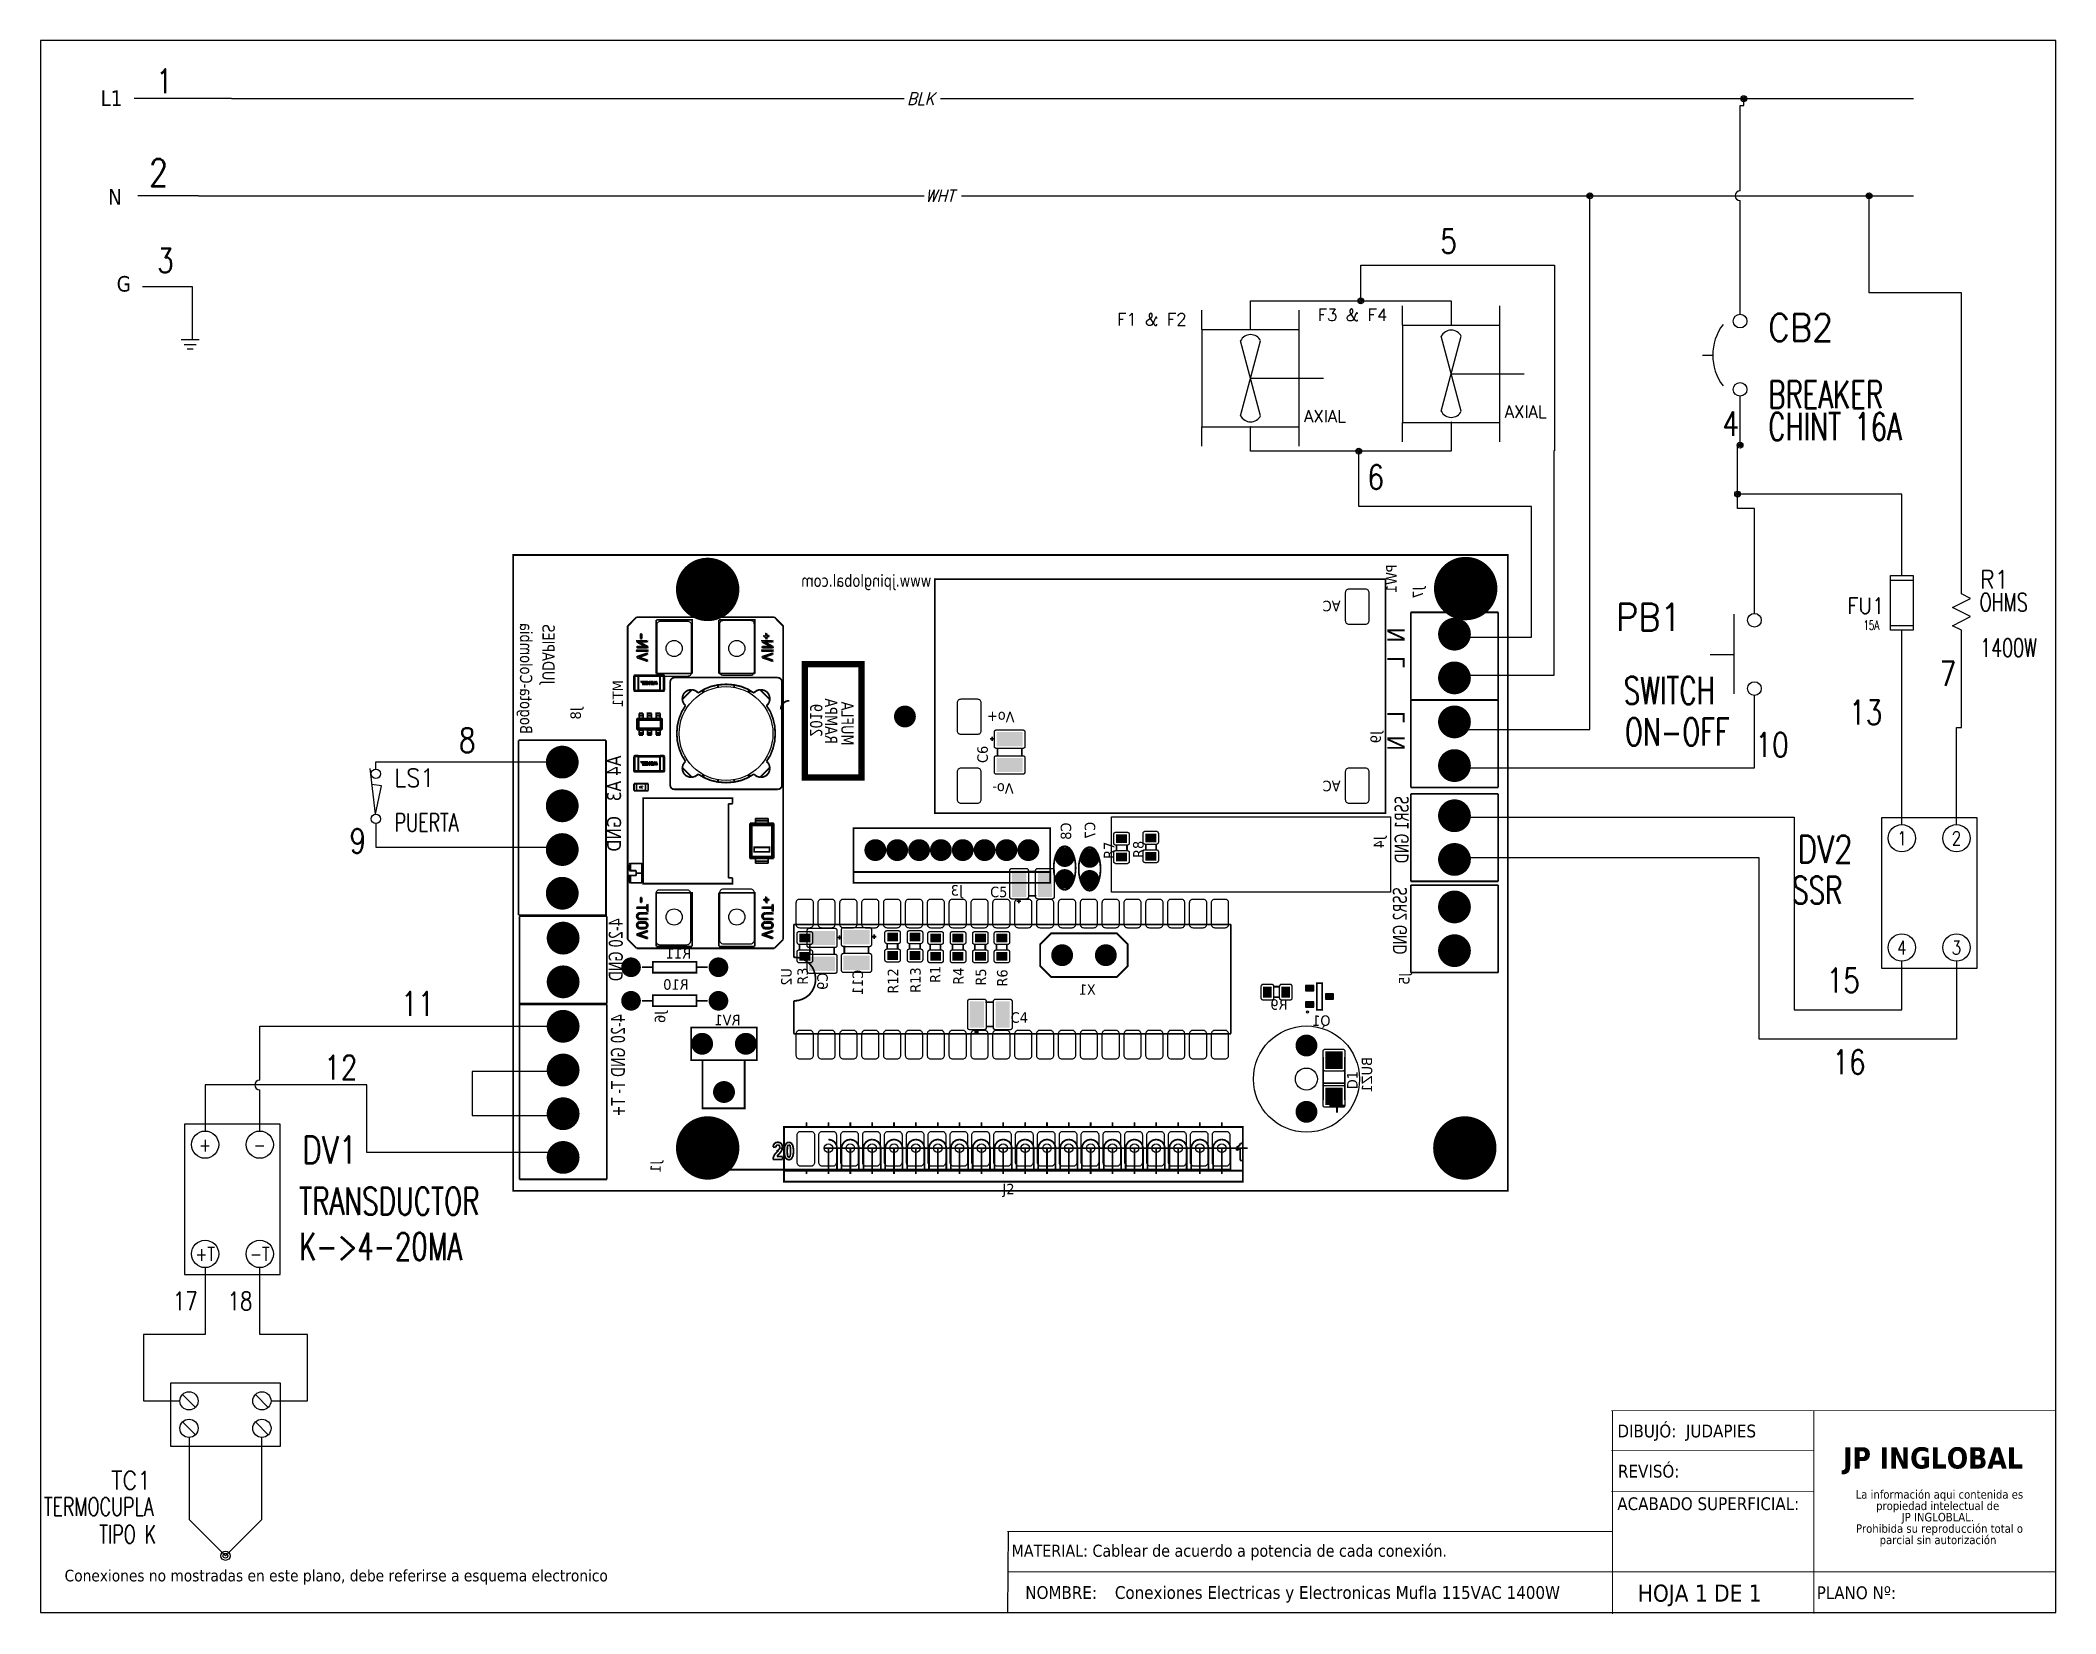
# Model space of a CAD drawing. Header units: millimetres. Extents: x 123.5 to 144.3, y 105.4 to 121.6.
import ezdxf
from ezdxf.enums import TextEntityAlignment as Align

# ---------------------------------------------------------------- set-up
doc = ezdxf.new("R2010")
doc.units = ezdxf.units.MM
doc.linetypes.add('CENTERX2', pattern=[20.32, 12.7, -2.54, 2.54, -2.54])
doc.linetypes.add('HIDDEN2', pattern=[0.1875, 0.125, -0.0625])
for name, color, linetype in [('BLK_12AWG', 7, 'Continuous'), ('CONTORNO', 179, 'Continuous'), ('DESC', 250, 'Continuous'), ('MISC', 7, 'Continuous'), ('SYMS', 7, 'Continuous'), ('TAGS', 250, 'Continuous'), ('TERMS', 250, 'Continuous'), ('WIREFIXED', 7, 'Continuous'), ('WIRES', 7, 'Continuous')]:
    doc.layers.add(name, color=color, linetype=linetype)
doc.layers.add('WIRENO', color=7, linetype='Continuous', true_color=0x000000)
doc.styles.add('SLDTEXTSTYLE0', font='tahoma.ttf')
doc.styles.add('SLDTEXTSTYLE1', font='')
doc.styles.get("Standard").update_dxf_attribs({"font": 'tahoma.ttf'})
doc.styles.add('WD', font='romans.shx')
doc.styles.get('SLDTEXTSTYLE1').set_extended_font_data('Tahoma', bold=True)

msp = doc.modelspace()

# ---------------------------------------------------------------- texts
at = {"attachment_point": 1}
for s, width, insert, char_height in [('L1', 0.37194, (124.126, 121.075), 0.16), ('N', 0.37194, (124.203, 120.059), 0.16), ('G', 0.37194, (124.292, 119.164), 0.16), ('Conexiones no mostradas en este plano, debe referirse a esquema electronico', 9.45621, (123.756, 105.847), 0.12)]:
    msp.add_mtext_dynamic_manual_height_columns(s, width=width, gutter_width=0.05, heights=[0], dxfattribs=dict(at, insert=insert, char_height=char_height))
at = {"color": 7, "linetype": 'Continuous', "lineweight": 0, "attachment_point": 1, "style": 'SLDTEXTSTYLE0'}
for s, insert, char_height in [('REVISÓ:', (139.749, 106.927), 0.1318), ('MATERIAL: Cablear de acuerdo a potencia de cada conexión.', (133.505, 106.105), 0.1245), ('\\pi-0.39529,l0.52705,t1.0541;NOMBRE:^IConexiones Electricas y Electronicas Mufla 115VAC 1400W', (133.515, 105.678), 0.13176), ('HOJA 1 DE 1', (139.953, 105.694), 0.17568), ('PLANO Nº:', (141.795, 105.676), 0.1318)]:
    msp.add_mtext(s, dxfattribs=dict(at, insert=insert, char_height=char_height))
at = {"layer": 'CONTORNO', "color": 7, "char_height": 0.13176, "attachment_point": 1, "style": 'SLDTEXTSTYLE0'}
for s, insert in [('DIBUJÓ:  JUDAPIES', (139.743, 107.341)), ('ACABADO SUPERFICIAL:', (139.742, 106.592))]:
    msp.add_mtext(s, dxfattribs=dict(at, insert=insert))
at = {"layer": 'CONTORNO', "insert": (142.067, 107.108), "char_height": 0.2196, "attachment_point": 1, "style": 'SLDTEXTSTYLE1'}
msp.add_mtext('JP INGLOBAL', dxfattribs=at)

# ---------------------------------------------------------------- blocks, each defined once
blk = doc.blocks.new('SW_NOTE_2')
at = {"layer": 'CONTORNO', "color": 0, "char_height": 1.0583, "attachment_point": 2, "style": 'SLDTEXTSTYLE0'}
for s, insert in [('La información aqui contenida es ', (10.29, 1.34)), ('propiedad intelectual de', (10.08, -0.07)), ('JP INGLOBLAL.', (10.1, -1.48)), ('Prohibida su reproducción total o ', (10.3, -2.89)), ('parcial sin autorización', (10.12, -4.3))]:
    blk.add_mtext(s, dxfattribs=dict(at, insert=insert))
blk = doc.blocks.new('VGND2')
for p, q in [((0.09375, 0), (-0.09375, 0)), ((-0.0625, -0.046875), (0.0625, -0.046875)), ((-0.03125, -0.09375), (0.03125, -0.09375))]:
    blk.add_line(p, q)
at = {"style": 'WD', "flags": 1}
blk.add_attdef('X2TERM01', (0, 0), '', height=0.01, dxfattribs=at)
blk = doc.blocks.new('HT0_LGENERIC')
at = {"style": 'WD', "oblique": 15, "width": 0.9}
blk.add_attdef('COLOR', text='', height=0.125, dxfattribs=at).set_placement((0, 0), align=Align.MIDDLE_CENTER)
at = {"color": 7, "style": 'WD'}
for tag, p in [('X4_TINY_DOT_DONT_REMOVE', (-0.125, 0)), ('X1_TINY_DOT_DONT_REMOVE', (0.125, 0))]:
    blk.add_attdef(tag, p, '', height=0.0001, dxfattribs=at)
at = {"style": 'WD', "flags": 1}
for tag, p in [('X4TERM01', (-0.125, 0)), ('X1TERM01', (0.125, 0))]:
    blk.add_attdef(tag, p, '', height=0.01, dxfattribs=at)
blk = doc.blocks.new('WD_WNH')
at = {"linetype": 'Continuous', "style": 'WD', "width": 0.8}
blk.add_attdef('WIRENO', text='', height=0.125, dxfattribs=at).set_placement((0, 0.0625), align=Align.CENTER)
at = {"style": 'WD', "flags": 1}
for tag, p in [('W01USER', (0, 0.0781)), ('W02USER', (0, 0.0703)), ('W03USER', (0, 0.0625)), ('W04USER', (0, 0.0547)), ('W05USER', (0, 0.0469)), ('W06USER', (0, 0.0391)), ('W07USER', (0, 0.0312)), ('W08USER', (0, 0.0234)), ('W09USER', (0, 0.0156)), ('W10USER', (0, 0.0078))]:
    blk.add_attdef(tag, text='', height=0.005, dxfattribs=at).set_placement(p, align=Align.CENTER)
blk = doc.blocks.new('VDV1TF')
for p, q in [((-0.0938, 0.3438), (-0.0938, -0.3438)), ((0.3438, 0.3438), (-0.0938, 0.3438)), ((0.3438, -0.3438), (0.3438, 0.3438)), ((-0.0938, -0.3438), (0.3438, -0.3438))]:
    blk.add_line(p, q)
for centre in [(0, 0.25), (0.25, 0.25), (0, -0.25), (0.25, -0.25)]:
    blk.add_circle(centre, 0.0625)
at = {"style": 'WD', "width": 0.7}
for tag, p in [('INST', (0.1305, 0.5446)), ('LOC', (0.1305, 0.375)), ('RATING2', (0.125, -0.1562))]:
    blk.add_attdef(tag, text='', height=0.125, dxfattribs=at).set_placement(p, align=Align.CENTER)
at = {"linetype": 'Continuous', "style": 'WD', "width": 0.8, "flags": 8}
for tag, p in [('TERM02', (0, 0.25)), ('TERM04', (0.25, 0.25)), ('TERM01', (0, -0.25)), ('TERM03', (0.25, -0.25))]:
    blk.add_attdef(tag, text='', height=0.0625, dxfattribs=at).set_placement(p, align=Align.MIDDLE)
at = {"style": 'WD', "flags": 1}
for tag, p in [('X2TERM02', (0, 0.3125)), ('X2TERM04', (0.25, 0.3125)), ('X4TERM02', (-0.0625, 0.25)), ('X1TERM04', (0.3125, 0.25)), ('X4TERM01', (-0.0625, -0.25)), ('X1TERM03', (0.3125, -0.25)), ('X8TERM01', (0, -0.3125)), ('X8TERM03', (0.25, -0.3125))]:
    blk.add_attdef(tag, p, '', height=0.0125, dxfattribs=at)
at = {"style": 'WD'}
for tag, p, width in [('TAG1', (0.4219, 0.0774), 0.8), ('DESC1', (0.4219, -0.0789), 0.7), ('DESC2', (0.4219, -0.2351), 0.7), ('XREF', (0.4219, -0.3914), 0.7)]:
    blk.add_attdef(tag, p, '', height=0.125, dxfattribs=dict(at, width=width))
at = {"style": 'WD', "width": 0.7}
blk.add_attdef('RATING1', text='', height=0.125, dxfattribs=at).set_placement((0.125, 0.0625), align=Align.MIDDLE)
at = {"style": 'WD', "flags": 9}
blk.add_attdef('FAMILY', text='', height=0.01, dxfattribs=at).set_placement((0.1197, -0.0802), align=Align.CENTER)
at = {"linetype": 'Continuous', "style": 'WD', "flags": 1}
for tag, p in [('CAT', (0.125, -0.0907)), ('MFG', (0.125, -0.1096))]:
    blk.add_attdef(tag, text='', height=0.01, dxfattribs=at).set_placement(p, align=Align.MIDDLE)
at = {"linetype": 'Continuous', "style": 'WD', "flags": 9}
blk.add_attdef('ASSYCODE', text='', height=0.01, dxfattribs=at).set_placement((0.125, -0.1406), align=Align.CENTER)
blk = doc.blocks.new('VCB1')
at = {"linetype": 'HIDDEN2'}
blk.add_line((-0.1712, 0), (-0.125, 0), dxfattribs=at)
for centre in [(0, 0.1562), (0, -0.1562)]:
    blk.add_circle(centre, 0.0312)
blk.add_arc((0.1094, 0), 0.2344, 143.1301, 216.8699)
at = {"style": 'WD'}
for tag, p, width in [('INST', (0.2188, 0.3883), 0.7), ('LOC', (0.2188, 0.2188), 0.7), ('TAG1', (0.1269, 0.0644), 0.9), ('XREF', (0.1287, -0.09), 0.7), ('DESC1', (0.1287, -0.242), 0.7), ('DESC2', (0.1287, -0.3893), 0.7)]:
    blk.add_attdef(tag, p, '', height=0.125, dxfattribs=dict(at, width=width))
at = {"linetype": 'Continuous', "style": 'WD'}
for tag, height, flags, p in [('TERM01', 0.125, 8, (-0.055, 0.2066)), ('MFG', 0.01, 9, (-0.1421, -0.0881)), ('CAT', 0.01, 9, (-0.1421, -0.0731))]:
    blk.add_attdef(tag, text='', height=height, dxfattribs=dict(at, flags=flags)).set_placement(p, align=Align.RIGHT)
at = {"style": 'WD', "width": 0.7}
blk.add_attdef('RATING1', text='', height=0.125, dxfattribs=at).set_placement((-0.1875, 0.0625), align=Align.RIGHT)
at = {"color": 7, "style": 'WD', "flags": 1}
for tag, p in [('X2TERM01', (0, 0.1875)), ('X8TERM02', (0, -0.1875))]:
    blk.add_attdef(tag, p, '', height=0.0125, dxfattribs=at)
at = {"color": 7, "style": 'WD'}
for tag, p in [('X4LINK', (-0.25, 0)), ('X1LINK', (0, 0))]:
    blk.add_attdef(tag, p, '', height=0.01, dxfattribs=at)
at = {"style": 'WD', "flags": 9}
for tag, p in [('FAMILY', (-0.1421, -0.0365)), ('CONTACT', (-0.1288, -0.1291))]:
    blk.add_attdef(tag, text='', height=0.01, dxfattribs=at).set_placement(p, align=Align.RIGHT)
at = {"linetype": 'Continuous', "style": 'WD', "flags": 9}
blk.add_attdef('ASSYCODE', text='', height=0.01, dxfattribs=at).set_placement((-0.1533, -0.1061), align=Align.CENTER)
at = {"linetype": 'Continuous', "style": 'WD', "flags": 8}
blk.add_attdef('TERM02', text='', height=0.125, dxfattribs=at).set_placement((-0.0407, -0.2134), align=Align.TOP_RIGHT)
blk = doc.blocks.new('WDDOT')
for radius in [0.03, 0.0187, 0.00929]:
    blk.add_circle((0, 0), radius)
blk = doc.blocks.new('VRE1')
for p, q in [((-0.062, 0.031), (0.062, 0.094)), ((0.062, -0.031), (-0.062, 0.031)), ((0.062, 0.094), (0, 0.125)), ((-0.062, -0.094), (0.062, -0.031)), ((0, -0.125), (-0.062, -0.094))]:
    blk.add_line(p, q)
at = {"style": 'WD'}
for tag, p, width in [('INST', (0.219, 0.488), 0.7), ('LOC', (0.219, 0.318), 0.7), ('TAG1', (0.127, 0.162), 0.9), ('RATING1', (0.125, 0.006), 0.7), ('RATING2', (0.125, -0.151), 0.7), ('DESC1', (0.129, -0.307), 0.7), ('DESC2', (0.129, -0.463), 0.7)]:
    blk.add_attdef(tag, p, '', height=0.125, dxfattribs=dict(at, width=width))
at = {"linetype": 'Continuous', "style": 'WD', "flags": 8}
blk.add_attdef('TERM01', text='', height=0.125, dxfattribs=at).set_placement((-0.055, 0.144), align=Align.RIGHT)
at = {"style": 'WD', "flags": 9}
blk.add_attdef('FAMILY', (-0.184, 0.08), '', height=0.01, rotation=90, dxfattribs=at)
at = {"linetype": 'Continuous', "style": 'WD', "flags": 9}
for tag, p in [('CAT', (-0.139, 0.105)), ('MFG', (-0.12, 0.103)), ('ASSYCODE', (-0.094, 0.094))]:
    blk.add_attdef(tag, text='', height=0.01, rotation=90, dxfattribs=at).set_placement(p, align=Align.CENTER)
at = {"color": 7, "style": 'WD', "flags": 1}
for tag, p in [('X2TERM01', (0, 0.125)), ('X8TERM02', (0, -0.125))]:
    blk.add_attdef(tag, p, '', height=0.0125, dxfattribs=at)
at = {"linetype": 'Continuous', "style": 'WD', "flags": 8}
blk.add_attdef('TERM02', text='', height=0.125, dxfattribs=at).set_placement((-0.041, -0.151), align=Align.TOP_RIGHT)
blk = doc.blocks.new('WD_WNV')
at = {"linetype": 'Continuous', "style": 'WD', "width": 0.8}
blk.add_attdef('WIRENO', text='', height=0.125, dxfattribs=at).set_placement((-0.05, 0), align=Align.MIDDLE_RIGHT)
at = {"style": 'WD', "flags": 1}
for tag, p in [('W01USER', (-0.062, 0.094)), ('W02USER', (-0.062, 0.086)), ('W03USER', (-0.062, 0.078)), ('W04USER', (-0.062, 0.07)), ('W05USER', (-0.062, 0.062)), ('W06USER', (-0.062, 0.055)), ('W07USER', (-0.062, 0.047)), ('W08USER', (-0.062, 0.039)), ('W09USER', (-0.062, 0.031)), ('W10USER', (-0.062, 0.023))]:
    blk.add_attdef(tag, text='', height=0.005, dxfattribs=at).set_placement(p, align=Align.CENTER)
blk = doc.blocks.new('VFU1')
for p, q in [((-0.078, -0.188), (-0.078, 0.188)), ((-0.078, 0.188), (0.078, 0.188)), ((-0.078, 0.156), (0.078, 0.156)), ((0.078, 0.188), (0.078, -0.188)), ((-0.078, -0.156), (0.078, -0.156)), ((0.078, -0.188), (-0.078, -0.188))]:
    blk.add_line(p, q)
at = {"linetype": 'Continuous', "style": 'WD'}
for tag, height, flags, p in [('TERM01', 0.0625, 8, (-0.055, 0.207)), ('MFG', 0.01, 9, (-0.08, -0.088)), ('CAT', 0.01, 9, (-0.08, -0.073))]:
    blk.add_attdef(tag, text='', height=height, dxfattribs=dict(at, flags=flags)).set_placement(p, align=Align.RIGHT)
at = {"style": 'WD', "width": 0.7}
blk.add_attdef('RATING1', text='', height=0.0938, rotation=90, dxfattribs=at).set_placement((0, 0), align=Align.MIDDLE_CENTER)
at = {"color": 7, "style": 'WD', "flags": 1}
for tag, p in [('X2TERM01', (0, 0.188)), ('X8TERM02', (0, -0.188))]:
    blk.add_attdef(tag, p, '', height=0.0109, dxfattribs=at)
at = {"style": 'WD'}
for tag, p, height, width in [('INST', (0.281, 0.163), 0.0625, 0.7), ('LOC', (0.281, 0.078), 0.0625, 0.7), ('TAG1', (0.158, -0.061), 0.109, 0.9), ('DESC1', (0.281, -0.196), 0.0625, 0.7), ('DESC2', (0.281, -0.29), 0.0625, 0.7), ('DESC3', (0.281, -0.375), 0.0625, 0.7)]:
    blk.add_attdef(tag, p, '', height=height, dxfattribs=dict(at, width=width))
at = {"color": 7, "style": 'WD'}
for tag, p in [('X4LINK', (-0.125, 0)), ('X1LINK', (0.141, 0))]:
    blk.add_attdef(tag, p, '', height=0.01, dxfattribs=at)
at = {"linetype": 'Continuous', "style": 'WD', "flags": 9}
blk.add_attdef('ASSYCODE', text='', height=0.01, dxfattribs=at).set_placement((-0.098, -0.108), align=Align.CENTER)
at = {"style": 'WD', "flags": 9}
blk.add_attdef('FAMILY', text='', height=0.01, dxfattribs=at).set_placement((-0.08, -0.036), align=Align.RIGHT)
at = {"linetype": 'Continuous', "style": 'WD', "flags": 8}
blk.add_attdef('TERM02', text='', height=0.0625, dxfattribs=at).set_placement((-0.041, -0.213), align=Align.TOP_RIGHT)
blk = doc.blocks.new('RPAD')
blk.add_trace([(-0.5, -0.5), (-0.5, 0.5), (0.5, -0.5), (0.5, 0.5)])
blk = doc.blocks.new('EPAD')
at = {"const_width": 0.5}
blk.add_lwpolyline([(-0.25, 0, 1), (0.25, 0, 1)], format="xyb", close=True, dxfattribs=at)
blk = doc.blocks.new('isplay')
for points, const_width in [([(133.484, 113.302), (140.311, 113.302), (140.311, 117.666), (133.484, 117.666), (133.484, 113.302)], 0.012), ([(133.484, 113.302), (140.311, 113.302), (140.311, 117.666), (133.484, 117.666), (133.484, 113.302)], 0.012), ([(133.484, 113.302), (140.311, 113.302), (140.311, 117.666), (133.484, 117.666), (133.484, 113.302)], 0.012), ([(136.378, 115.895), (139.472, 115.895), (139.472, 117.501), (136.378, 117.501), (136.378, 115.895)], 0.012), ([(136.378, 115.895), (139.472, 115.895), (139.472, 117.501), (136.378, 117.501), (136.378, 115.895)], 0.012), ([(136.378, 115.895), (139.472, 115.895), (139.472, 117.501), (136.378, 117.501), (136.378, 115.895)], 0.012), ([(134.27, 117.178), (134.331, 117.24)], 0.012), ([(134.27, 117.178), (134.331, 117.24)], 0.012), ([(134.27, 117.178), (134.331, 117.24)], 0.012), ([(134.27, 115.029), (134.27, 117.178)], 0.012), ([(134.27, 115.029), (134.27, 117.178)], 0.012), ([(134.27, 115.029), (134.27, 117.178)], 0.012), ([(134.331, 117.24), (135.277, 117.24)], 0.012), ([(134.331, 117.24), (135.277, 117.24)], 0.012), ([(134.331, 117.24), (135.277, 117.24)], 0.012), ([(134.466, 116.853), (134.466, 117.221)], 0.012), ([(134.712, 116.853), (134.712, 117.221), (134.466, 117.221)], 0.012), ([(134.466, 116.853), (134.466, 117.221)], 0.012), ([(134.712, 116.853), (134.712, 117.221), (134.466, 117.221)], 0.012), ([(134.466, 116.853), (134.466, 117.221)], 0.012), ([(134.712, 116.853), (134.712, 117.221), (134.466, 117.221)], 0.012), ([(134.896, 116.853), (134.896, 117.221)], 0.012), ([(135.142, 116.853), (135.142, 117.221), (134.896, 117.221)], 0.012), ([(134.896, 116.853), (134.896, 117.221)], 0.012), ([(135.142, 116.853), (135.142, 117.221), (134.896, 117.221)], 0.012), ([(134.896, 116.853), (134.896, 117.221)], 0.012), ([(135.142, 116.853), (135.142, 117.221), (134.896, 117.221)], 0.012), ([(135.277, 117.24), (135.338, 117.178)], 0.012), ([(135.277, 117.24), (135.338, 117.178)], 0.012), ([(135.277, 117.24), (135.338, 117.178)], 0.012), ([(135.338, 117.178), (135.338, 115.029)], 0.012), ([(135.338, 117.178), (135.338, 115.029)], 0.012), ([(135.338, 117.178), (135.338, 115.029)], 0.012), ([(140.245, 117.273), (139.645, 117.273)], 0.012), ([(139.645, 116.673), (139.645, 117.273)], 0.012), ([(140.245, 117.273), (139.645, 117.273)], 0.012), ([(139.645, 116.673), (139.645, 117.273)], 0.012), ([(140.245, 117.273), (139.645, 117.273)], 0.012), ([(139.645, 116.673), (139.645, 117.273)], 0.012), ([(140.245, 116.673), (140.245, 117.273)], 0.012), ([(140.245, 116.673), (140.245, 117.273)], 0.012), ([(140.245, 116.673), (140.245, 117.273)], 0.012), ([(134.405, 117.077), (134.336, 117.077), (134.334, 117.077), (134.333, 117.076), (134.332, 117.076), (134.332, 117.075), (134.332, 117.075), (134.331, 117.073)], 0.012), ([(134.405, 117.077), (134.336, 117.077), (134.334, 117.077), (134.333, 117.076), (134.332, 117.076), (134.332, 117.075), (134.332, 117.075), (134.331, 117.073)], 0.012), ([(134.405, 117.077), (134.336, 117.077), (134.334, 117.077), (134.333, 117.076), (134.332, 117.076), (134.332, 117.075), (134.332, 117.075), (134.331, 117.073)], 0.012), ([(134.334, 117.069), (134.331, 117.073)], 0.012), ([(134.334, 117.069), (134.331, 117.073)], 0.012), ([(134.334, 117.069), (134.331, 117.073)], 0.012), ([(134.407, 117.038), (134.349, 117.07), (134.405, 117.07)], 0.012), ([(134.407, 117.038), (134.349, 117.07), (134.405, 117.07)], 0.012), ([(134.407, 117.038), (134.349, 117.07), (134.405, 117.07)], 0.012), ([(134.335, 117.038), (134.332, 117.034)], 0.012), ([(134.335, 117.038), (134.332, 117.034)], 0.012), ([(134.335, 117.038), (134.332, 117.034)], 0.012), ([(134.332, 117.034), (134.332, 117.034)], 0.012), ([(134.335, 117.03), (134.332, 117.034)], 0.012), ([(134.332, 117.034), (134.332, 117.034)], 0.012), ([(134.332, 117.034), (134.332, 117.034)], 0.012), ([(134.335, 117.03), (134.332, 117.034)], 0.012), ([(134.332, 117.034), (134.332, 117.034)], 0.012), ([(134.332, 117.034), (134.332, 117.034)], 0.012), ([(134.335, 117.03), (134.332, 117.034)], 0.012), ([(134.332, 117.034), (134.332, 117.034)], 0.012), ([(134.334, 117.069), (134.391, 117.038), (134.336, 117.038)], 0.012), ([(134.334, 117.069), (134.391, 117.038), (134.336, 117.038)], 0.012), ([(134.334, 117.069), (134.391, 117.038), (134.336, 117.038)], 0.012), ([(134.335, 117.038), (134.336, 117.038)], 0.012), ([(134.335, 117.038), (134.336, 117.038)], 0.012), ([(134.335, 117.038), (134.336, 117.038)], 0.012), ([(134.335, 117.03), (134.336, 117.03)], 0.012), ([(134.335, 117.03), (134.336, 117.03)], 0.012), ([(134.335, 117.03), (134.336, 117.03)], 0.012), ([(134.336, 117.03), (134.404, 117.03)], 0.012), ([(134.336, 117.03), (134.404, 117.03)], 0.012), ([(134.336, 117.03), (134.404, 117.03)], 0.012), ([(134.361, 117.128), (134.358, 117.125)], 0.012), ([(134.361, 117.128), (134.358, 117.125)], 0.012), ([(134.361, 117.128), (134.358, 117.125)], 0.012), ([(134.358, 117.124), (134.358, 117.125)], 0.012), ([(134.358, 117.124), (134.358, 117.125)], 0.012), ([(134.358, 117.124), (134.358, 117.125)], 0.012), ([(134.358, 117.124), (134.358, 117.093)], 0.012), ([(134.358, 117.124), (134.358, 117.093)], 0.012), ([(134.358, 117.124), (134.358, 117.093)], 0.012), ([(134.362, 117.089), (134.358, 117.093)], 0.012), ([(134.358, 117.093), (134.358, 117.093)], 0.012), ([(134.362, 117.089), (134.358, 117.093)], 0.012), ([(134.358, 117.093), (134.358, 117.093)], 0.012), ([(134.362, 117.089), (134.358, 117.093)], 0.012), ([(134.358, 117.093), (134.358, 117.093)], 0.012), ([(134.361, 117.128), (134.362, 117.128)], 0.012), ([(134.361, 117.128), (134.362, 117.128)], 0.012), ([(134.361, 117.128), (134.362, 117.128)], 0.012), ([(134.362, 117.128), (134.362, 117.128)], 0.012), ([(134.362, 117.128), (134.366, 117.125)], 0.012), ([(134.362, 117.128), (134.362, 117.128)], 0.012), ([(134.362, 117.128), (134.366, 117.125)], 0.012), ([(134.362, 117.128), (134.362, 117.128)], 0.012), ([(134.362, 117.128), (134.366, 117.125)], 0.012), ([(134.362, 117.089), (134.366, 117.093)], 0.012), ([(134.362, 117.089), (134.366, 117.093)], 0.012), ([(134.362, 117.089), (134.366, 117.093)], 0.012), ([(134.362, 117.089), (134.362, 117.089)], 0.012), ([(134.362, 117.089), (134.362, 117.089)], 0.012), ([(134.362, 117.089), (134.362, 117.089)], 0.012), ([(134.362, 117.089), (134.362, 117.089)], 0.012), ([(134.362, 117.089), (134.362, 117.089)], 0.012), ([(134.362, 117.089), (134.362, 117.089)], 0.012), ([(134.366, 117.124), (134.366, 117.125)], 0.012), ([(134.366, 117.124), (134.366, 117.125)], 0.012), ([(134.366, 117.124), (134.366, 117.125)], 0.012), ([(134.366, 117.093), (134.366, 117.124)], 0.012), ([(134.366, 117.093), (134.366, 117.124)], 0.012), ([(134.366, 117.093), (134.366, 117.124)], 0.012), ([(134.366, 117.093), (134.366, 117.093)], 0.012), ([(134.366, 117.093), (134.366, 117.093)], 0.012), ([(134.366, 117.093), (134.366, 117.093)], 0.012), ([(134.405, 117.03), (134.404, 117.03)], 0.012), ([(134.405, 117.03), (134.404, 117.03)], 0.012), ([(134.405, 117.03), (134.404, 117.03)], 0.012), ([(134.406, 117.077), (134.405, 117.077)], 0.012), ([(134.406, 117.077), (134.405, 117.077)], 0.012), ([(134.406, 117.077), (134.405, 117.077)], 0.012), ([(134.406, 117.07), (134.405, 117.07)], 0.012), ([(134.406, 117.07), (134.405, 117.07)], 0.012), ([(134.406, 117.07), (134.405, 117.07)], 0.012), ([(134.405, 117.03), (134.408, 117.031), (134.409, 117.034)], 0.012), ([(134.405, 117.03), (134.408, 117.031), (134.409, 117.034)], 0.012), ([(134.405, 117.03), (134.408, 117.031), (134.409, 117.034)], 0.012), ([(134.406, 117.077), (134.409, 117.074)], 0.012), ([(134.406, 117.077), (134.409, 117.074)], 0.012), ([(134.406, 117.077), (134.409, 117.074)], 0.012), ([(134.406, 117.07), (134.409, 117.073)], 0.012), ([(134.406, 117.07), (134.409, 117.073)], 0.012), ([(134.406, 117.07), (134.409, 117.073)], 0.012), ([(134.407, 117.038), (134.409, 117.034)], 0.012), ([(134.407, 117.038), (134.409, 117.034)], 0.012), ([(134.407, 117.038), (134.409, 117.034)], 0.012), ([(134.409, 117.073), (134.409, 117.074)], 0.012), ([(134.409, 117.073), (134.409, 117.074)], 0.012), ([(134.409, 117.073), (134.409, 117.074)], 0.012), ([(134.409, 117.073), (134.409, 117.073)], 0.012), ([(134.409, 117.073), (134.409, 117.073)], 0.012), ([(134.409, 117.073), (134.409, 117.073)], 0.012), ([(135.265, 117.077), (135.196, 117.077), (135.194, 117.077), (135.193, 117.076), (135.192, 117.076), (135.192, 117.075), (135.192, 117.075), (135.191, 117.073)], 0.012), ([(135.265, 117.077), (135.196, 117.077), (135.194, 117.077), (135.193, 117.076), (135.192, 117.076), (135.192, 117.075), (135.192, 117.075), (135.191, 117.073)], 0.012), ([(135.265, 117.077), (135.196, 117.077), (135.194, 117.077), (135.193, 117.076), (135.192, 117.076), (135.192, 117.075), (135.192, 117.075), (135.191, 117.073)], 0.012), ([(135.194, 117.069), (135.191, 117.073)], 0.012), ([(135.194, 117.069), (135.191, 117.073)], 0.012), ([(135.194, 117.069), (135.191, 117.073)], 0.012), ([(135.195, 117.038), (135.191, 117.034)], 0.012), ([(135.195, 117.038), (135.191, 117.034)], 0.012), ([(135.195, 117.038), (135.191, 117.034)], 0.012), ([(135.191, 117.034), (135.191, 117.034)], 0.012), ([(135.195, 117.03), (135.191, 117.034)], 0.012), ([(135.191, 117.034), (135.191, 117.034)], 0.012), ([(135.191, 117.034), (135.191, 117.034)], 0.012), ([(135.195, 117.03), (135.191, 117.034)], 0.012), ([(135.191, 117.034), (135.191, 117.034)], 0.012), ([(135.191, 117.034), (135.191, 117.034)], 0.012), ([(135.195, 117.03), (135.191, 117.034)], 0.012), ([(135.191, 117.034), (135.191, 117.034)], 0.012), ([(135.194, 117.069), (135.251, 117.038), (135.196, 117.038)], 0.012), ([(135.194, 117.069), (135.251, 117.038), (135.196, 117.038)], 0.012), ([(135.194, 117.069), (135.251, 117.038), (135.196, 117.038)], 0.012), ([(135.195, 117.038), (135.196, 117.038)], 0.012), ([(135.195, 117.038), (135.196, 117.038)], 0.012), ([(135.195, 117.038), (135.196, 117.038)], 0.012), ([(135.195, 117.03), (135.196, 117.03)], 0.012), ([(135.195, 117.03), (135.196, 117.03)], 0.012), ([(135.195, 117.03), (135.196, 117.03)], 0.012), ([(135.196, 117.03), (135.264, 117.03)], 0.012), ([(135.196, 117.03), (135.264, 117.03)], 0.012), ([(135.196, 117.03), (135.264, 117.03)], 0.012), ([(135.206, 117.113), (135.202, 117.109)], 0.012), ([(135.206, 117.113), (135.202, 117.109)], 0.012), ([(135.206, 117.113), (135.202, 117.109)], 0.012), ([(135.202, 117.109), (135.202, 117.109)], 0.012), ([(135.206, 117.105), (135.202, 117.109)], 0.012), ([(135.202, 117.109), (135.202, 117.109)], 0.012), ([(135.202, 117.109), (135.202, 117.109)], 0.012), ([(135.206, 117.105), (135.202, 117.109)], 0.012), ([(135.202, 117.109), (135.202, 117.109)], 0.012), ([(135.202, 117.109), (135.202, 117.109)], 0.012), ([(135.206, 117.105), (135.202, 117.109)], 0.012), ([(135.202, 117.109), (135.202, 117.109)], 0.012), ([(135.206, 117.113), (135.207, 117.112)], 0.012), ([(135.206, 117.113), (135.207, 117.112)], 0.012), ([(135.206, 117.113), (135.207, 117.112)], 0.012), ([(135.206, 117.105), (135.207, 117.105)], 0.012), ([(135.206, 117.105), (135.207, 117.105)], 0.012), ([(135.206, 117.105), (135.207, 117.105)], 0.012), ([(135.218, 117.112), (135.207, 117.112)], 0.012), ([(135.218, 117.112), (135.207, 117.112)], 0.012), ([(135.218, 117.112), (135.207, 117.112)], 0.012), ([(135.207, 117.105), (135.218, 117.105)], 0.012), ([(135.207, 117.105), (135.218, 117.105)], 0.012), ([(135.207, 117.105), (135.218, 117.105)], 0.012), ([(135.209, 117.07), (135.265, 117.07)], 0.012), ([(135.266, 117.038), (135.209, 117.07)], 0.012), ([(135.209, 117.07), (135.265, 117.07)], 0.012), ([(135.266, 117.038), (135.209, 117.07)], 0.012), ([(135.209, 117.07), (135.265, 117.07)], 0.012), ([(135.266, 117.038), (135.209, 117.07)], 0.012), ([(135.221, 117.128), (135.22, 117.128), (135.219, 117.127), (135.219, 117.127), (135.218, 117.126), (135.218, 117.125), (135.218, 117.124)], 0.012), ([(135.221, 117.128), (135.22, 117.128), (135.219, 117.127), (135.219, 117.127), (135.218, 117.126), (135.218, 117.125), (135.218, 117.124)], 0.012), ([(135.221, 117.128), (135.22, 117.128), (135.219, 117.127), (135.219, 117.127), (135.218, 117.126), (135.218, 117.125), (135.218, 117.124)], 0.012), ([(135.218, 117.124), (135.218, 117.112)], 0.012), ([(135.218, 117.124), (135.218, 117.112)], 0.012), ([(135.218, 117.124), (135.218, 117.112)], 0.012), ([(135.218, 117.105), (135.218, 117.094)], 0.012), ([(135.218, 117.105), (135.218, 117.094)], 0.012), ([(135.218, 117.105), (135.218, 117.094)], 0.012), ([(135.218, 117.094), (135.218, 117.093)], 0.012), ([(135.218, 117.094), (135.218, 117.093)], 0.012), ([(135.218, 117.094), (135.218, 117.093)], 0.012), ([(135.222, 117.089), (135.218, 117.093)], 0.012), ([(135.222, 117.089), (135.218, 117.093)], 0.012), ([(135.222, 117.089), (135.218, 117.093)], 0.012), ([(135.222, 117.128), (135.221, 117.128)], 0.012), ([(135.222, 117.128), (135.221, 117.128)], 0.012), ([(135.222, 117.128), (135.221, 117.128)], 0.012), ([(135.222, 117.128), (135.225, 117.124)], 0.012), ([(135.222, 117.128), (135.225, 117.124)], 0.012), ([(135.222, 117.128), (135.225, 117.124)], 0.012), ([(135.222, 117.089), (135.223, 117.09), (135.224, 117.09), (135.224, 117.09), (135.225, 117.091), (135.225, 117.092), (135.225, 117.094), (135.225, 117.105)], 0.012), ([(135.222, 117.089), (135.223, 117.09), (135.224, 117.09), (135.224, 117.09), (135.225, 117.091), (135.225, 117.092), (135.225, 117.094), (135.225, 117.105)], 0.012), ([(135.222, 117.089), (135.223, 117.09), (135.224, 117.09), (135.224, 117.09), (135.225, 117.091), (135.225, 117.092), (135.225, 117.094), (135.225, 117.105)], 0.012), ([(135.222, 117.089), (135.222, 117.089)], 0.012), ([(135.222, 117.089), (135.222, 117.089)], 0.012), ([(135.222, 117.089), (135.222, 117.089)], 0.012), ([(135.236, 117.113), (135.225, 117.113), (135.225, 117.124)], 0.012), ([(135.225, 117.124), (135.225, 117.124)], 0.012), ([(135.236, 117.113), (135.225, 117.113), (135.225, 117.124)], 0.012), ([(135.225, 117.124), (135.225, 117.124)], 0.012), ([(135.236, 117.113), (135.225, 117.113), (135.225, 117.124)], 0.012), ([(135.225, 117.124), (135.225, 117.124)], 0.012), ([(135.225, 117.105), (135.237, 117.105)], 0.012), ([(135.225, 117.105), (135.237, 117.105)], 0.012), ([(135.225, 117.105), (135.237, 117.105)], 0.012), ([(135.237, 117.113), (135.236, 117.113)], 0.012), ([(135.237, 117.113), (135.236, 117.113)], 0.012), ([(135.237, 117.113), (135.236, 117.113)], 0.012), ([(135.237, 117.113), (135.241, 117.109)], 0.012), ([(135.237, 117.113), (135.241, 117.109)], 0.012), ([(135.237, 117.113), (135.241, 117.109)], 0.012), ([(135.237, 117.105), (135.241, 117.109)], 0.012), ([(135.237, 117.105), (135.241, 117.109)], 0.012), ([(135.237, 117.105), (135.241, 117.109)], 0.012), ([(135.237, 117.105), (135.237, 117.105)], 0.012), ([(135.237, 117.105), (135.237, 117.105)], 0.012), ([(135.237, 117.105), (135.237, 117.105)], 0.012), ([(135.241, 117.109), (135.241, 117.109)], 0.012), ([(135.241, 117.109), (135.241, 117.109)], 0.012), ([(135.241, 117.109), (135.241, 117.109)], 0.012), ([(135.241, 117.109), (135.241, 117.109)], 0.012), ([(135.241, 117.109), (135.241, 117.109)], 0.012), ([(135.241, 117.109), (135.241, 117.109)], 0.012), ([(135.265, 117.03), (135.264, 117.03)], 0.012), ([(135.265, 117.03), (135.264, 117.03)], 0.012), ([(135.265, 117.03), (135.264, 117.03)], 0.012), ([(135.266, 117.077), (135.265, 117.077)], 0.012), ([(135.266, 117.077), (135.265, 117.077)], 0.012), ([(135.266, 117.077), (135.265, 117.077)], 0.012), ([(135.265, 117.07), (135.269, 117.073)], 0.012), ([(135.265, 117.07), (135.269, 117.073)], 0.012), ([(135.265, 117.07), (135.269, 117.073)], 0.012), ([(135.265, 117.07), (135.265, 117.07)], 0.012), ([(135.265, 117.07), (135.265, 117.07)], 0.012), ([(135.265, 117.07), (135.265, 117.07)], 0.012), ([(135.265, 117.03), (135.268, 117.031), (135.269, 117.034)], 0.012), ([(135.265, 117.03), (135.268, 117.031), (135.269, 117.034)], 0.012), ([(135.265, 117.03), (135.268, 117.031), (135.269, 117.034)], 0.012), ([(135.266, 117.077), (135.269, 117.074)], 0.012), ([(135.266, 117.077), (135.269, 117.074)], 0.012), ([(135.266, 117.077), (135.269, 117.074)], 0.012), ([(135.266, 117.038), (135.269, 117.034)], 0.012), ([(135.266, 117.038), (135.269, 117.034)], 0.012), ([(135.266, 117.038), (135.269, 117.034)], 0.012), ([(135.269, 117.073), (135.269, 117.074)], 0.012), ([(135.269, 117.073), (135.269, 117.074)], 0.012), ([(135.269, 117.073), (135.269, 117.074)], 0.012), ([(135.269, 117.073), (135.269, 117.073)], 0.012), ([(135.269, 117.073), (135.269, 117.073)], 0.012), ([(135.269, 117.073), (135.269, 117.073)], 0.012), ([(134.404, 117.014), (134.336, 117.014), (134.334, 117.014), (134.333, 117.014), (134.332, 117.013), (134.332, 117.013), (134.331, 117.012), (134.331, 117.01)], 0.012), ([(134.404, 117.014), (134.336, 117.014), (134.334, 117.014), (134.333, 117.014), (134.332, 117.013), (134.332, 117.013), (134.331, 117.012), (134.331, 117.01)], 0.012), ([(134.404, 117.014), (134.336, 117.014), (134.334, 117.014), (134.333, 117.014), (134.332, 117.013), (134.332, 117.013), (134.331, 117.012), (134.331, 117.01)], 0.012), ([(134.335, 117.006), (134.332, 117.007), (134.331, 117.01)], 0.012), ([(134.335, 117.006), (134.332, 117.007), (134.331, 117.01)], 0.012), ([(134.335, 117.006), (134.332, 117.007), (134.331, 117.01)], 0.012), ([(134.335, 116.969), (134.331, 116.965)], 0.012), ([(134.335, 116.969), (134.331, 116.965)], 0.012), ([(134.335, 116.969), (134.331, 116.965)], 0.012), ([(134.334, 116.962), (134.331, 116.965)], 0.012), ([(134.334, 116.962), (134.331, 116.965)], 0.012), ([(134.334, 116.962), (134.331, 116.965)], 0.012), ([(134.334, 116.962), (134.403, 116.938), (134.404, 116.938), (134.405, 116.938)], 0.012), ([(134.334, 116.962), (134.403, 116.938), (134.404, 116.938), (134.405, 116.938)], 0.012), ([(134.334, 116.962), (134.403, 116.938), (134.404, 116.938), (134.405, 116.938)], 0.012), ([(134.335, 117.006), (134.336, 117.006)], 0.012), ([(134.335, 117.006), (134.336, 117.006)], 0.012), ([(134.335, 117.006), (134.336, 117.006)], 0.012), ([(134.405, 116.992), (134.404, 116.992), (134.403, 116.992), (134.335, 116.969)], 0.012), ([(134.405, 116.992), (134.404, 116.992), (134.403, 116.992), (134.335, 116.969)], 0.012), ([(134.405, 116.992), (134.404, 116.992), (134.403, 116.992), (134.335, 116.969)], 0.012), ([(134.336, 117.006), (134.404, 117.006)], 0.012), ([(134.336, 117.006), (134.404, 117.006)], 0.012), ([(134.336, 117.006), (134.404, 117.006)], 0.012), ([(134.347, 116.965), (134.405, 116.985)], 0.012), ([(134.347, 116.965), (134.405, 116.985)], 0.012), ([(134.347, 116.965), (134.405, 116.985)], 0.012), ([(134.405, 116.945), (134.347, 116.965)], 0.012), ([(134.405, 116.945), (134.347, 116.965)], 0.012), ([(134.405, 116.945), (134.347, 116.965)], 0.012), ([(134.405, 117.014), (134.404, 117.014)], 0.012), ([(134.405, 117.014), (134.404, 117.014)], 0.012), ([(134.405, 117.014), (134.404, 117.014)], 0.012), ([(134.405, 117.006), (134.404, 117.006)], 0.012), ([(134.405, 117.006), (134.404, 117.006)], 0.012), ([(134.405, 117.006), (134.404, 117.006)], 0.012), ([(134.405, 117.014), (134.408, 117.013), (134.409, 117.01)], 0.012), ([(134.405, 117.014), (134.408, 117.013), (134.409, 117.01)], 0.012), ([(134.405, 117.014), (134.408, 117.013), (134.409, 117.01)], 0.012), ([(134.405, 117.006), (134.408, 117.007), (134.409, 117.01)], 0.012), ([(134.405, 117.006), (134.408, 117.007), (134.409, 117.01)], 0.012), ([(134.405, 117.006), (134.408, 117.007), (134.409, 117.01)], 0.012), ([(134.405, 116.992), (134.405, 116.992)], 0.012), ([(134.405, 116.992), (134.409, 116.989)], 0.012), ([(134.405, 116.992), (134.405, 116.992)], 0.012), ([(134.405, 116.992), (134.409, 116.989)], 0.012), ([(134.405, 116.992), (134.405, 116.992)], 0.012), ([(134.405, 116.992), (134.409, 116.989)], 0.012), ([(134.405, 116.985), (134.409, 116.989)], 0.012), ([(134.405, 116.985), (134.409, 116.989)], 0.012), ([(134.405, 116.985), (134.409, 116.989)], 0.012), ([(134.405, 116.945), (134.409, 116.942)], 0.012), ([(134.405, 116.945), (134.409, 116.942)], 0.012), ([(134.405, 116.945), (134.409, 116.942)], 0.012), ([(134.405, 116.938), (134.409, 116.941)], 0.012), ([(134.405, 116.938), (134.409, 116.941)], 0.012), ([(134.405, 116.938), (134.409, 116.941)], 0.012), ([(134.405, 116.938), (134.405, 116.938)], 0.012), ([(134.405, 116.938), (134.405, 116.938)], 0.012), ([(134.405, 116.938), (134.405, 116.938)], 0.012), ([(134.409, 117.01), (134.409, 117.01)], 0.012), ([(134.409, 117.01), (134.409, 117.01)], 0.012), ([(134.409, 117.01), (134.409, 117.01)], 0.012), ([(134.409, 117.01), (134.409, 117.01)], 0.012), ([(134.409, 117.01), (134.409, 117.01)], 0.012), ([(134.409, 117.01), (134.409, 117.01)], 0.012), ([(134.409, 116.989), (134.409, 116.989)], 0.012), ([(134.409, 116.989), (134.409, 116.989)], 0.012), ([(134.409, 116.989), (134.409, 116.989)], 0.012), ([(134.409, 116.942), (134.409, 116.941)], 0.012), ([(134.409, 116.942), (134.409, 116.941)], 0.012), ([(134.409, 116.942), (134.409, 116.941)], 0.012), ([(135.264, 117.014), (135.196, 117.014), (135.194, 117.014), (135.193, 117.014), (135.192, 117.013), (135.192, 117.013), (135.191, 117.012), (135.191, 117.01)], 0.012), ([(135.264, 117.014), (135.196, 117.014), (135.194, 117.014), (135.193, 117.014), (135.192, 117.013), (135.192, 117.013), (135.191, 117.012), (135.191, 117.01)], 0.012), ([(135.264, 117.014), (135.196, 117.014), (135.194, 117.014), (135.193, 117.014), (135.192, 117.013), (135.192, 117.013), (135.191, 117.012), (135.191, 117.01)], 0.012), ([(135.195, 117.006), (135.192, 117.007), (135.191, 117.01)], 0.012), ([(135.195, 117.006), (135.192, 117.007), (135.191, 117.01)], 0.012), ([(135.195, 117.006), (135.192, 117.007), (135.191, 117.01)], 0.012), ([(135.194, 116.969), (135.191, 116.965)], 0.012), ([(135.194, 116.969), (135.191, 116.965)], 0.012), ([(135.194, 116.969), (135.191, 116.965)], 0.012), ([(135.194, 116.962), (135.191, 116.965)], 0.012), ([(135.194, 116.962), (135.191, 116.965)], 0.012), ([(135.194, 116.962), (135.191, 116.965)], 0.012), ([(135.265, 116.992), (135.264, 116.992), (135.263, 116.992), (135.194, 116.969)], 0.012), ([(135.265, 116.992), (135.264, 116.992), (135.263, 116.992), (135.194, 116.969)], 0.012), ([(135.265, 116.992), (135.264, 116.992), (135.263, 116.992), (135.194, 116.969)], 0.012), ([(135.194, 116.962), (135.263, 116.938), (135.264, 116.938), (135.265, 116.938)], 0.012), ([(135.194, 116.962), (135.263, 116.938), (135.264, 116.938), (135.265, 116.938)], 0.012), ([(135.194, 116.962), (135.263, 116.938), (135.264, 116.938), (135.265, 116.938)], 0.012), ([(135.195, 117.006), (135.196, 117.006)], 0.012), ([(135.195, 117.006), (135.196, 117.006)], 0.012), ([(135.195, 117.006), (135.196, 117.006)], 0.012), ([(135.196, 117.006), (135.264, 117.006)], 0.012), ([(135.196, 117.006), (135.264, 117.006)], 0.012), ([(135.196, 117.006), (135.264, 117.006)], 0.012), ([(135.206, 116.965), (135.265, 116.985)], 0.012), ([(135.206, 116.965), (135.265, 116.985)], 0.012), ([(135.206, 116.965), (135.265, 116.985)], 0.012), ([(135.265, 116.945), (135.206, 116.965)], 0.012), ([(135.265, 116.945), (135.206, 116.965)], 0.012), ([(135.265, 116.945), (135.206, 116.965)], 0.012), ([(135.265, 117.014), (135.264, 117.014)], 0.012), ([(135.265, 117.014), (135.264, 117.014)], 0.012), ([(135.265, 117.014), (135.264, 117.014)], 0.012), ([(135.265, 117.006), (135.264, 117.006)], 0.012), ([(135.265, 117.006), (135.264, 117.006)], 0.012), ([(135.265, 117.006), (135.264, 117.006)], 0.012), ([(135.265, 117.014), (135.267, 117.013), (135.269, 117.01)], 0.012), ([(135.265, 117.014), (135.267, 117.013), (135.269, 117.01)], 0.012), ([(135.265, 117.014), (135.267, 117.013), (135.269, 117.01)], 0.012), ([(135.265, 117.006), (135.267, 117.007), (135.269, 117.01)], 0.012), ([(135.265, 117.006), (135.267, 117.007), (135.269, 117.01)], 0.012), ([(135.265, 117.006), (135.267, 117.007), (135.269, 117.01)], 0.012), ([(135.265, 116.992), (135.265, 116.992)], 0.012), ([(135.265, 116.992), (135.269, 116.989)], 0.012), ([(135.265, 116.992), (135.265, 116.992)], 0.012), ([(135.265, 116.992), (135.269, 116.989)], 0.012), ([(135.265, 116.992), (135.265, 116.992)], 0.012), ([(135.265, 116.992), (135.269, 116.989)], 0.012), ([(135.265, 116.985), (135.269, 116.989)], 0.012), ([(135.265, 116.985), (135.269, 116.989)], 0.012), ([(135.265, 116.985), (135.269, 116.989)], 0.012), ([(135.265, 116.945), (135.268, 116.942)], 0.012), ([(135.265, 116.945), (135.268, 116.942)], 0.012), ([(135.265, 116.945), (135.268, 116.942)], 0.012), ([(135.265, 116.938), (135.268, 116.941)], 0.012), ([(135.265, 116.938), (135.268, 116.941)], 0.012), ([(135.265, 116.938), (135.268, 116.941)], 0.012), ([(135.265, 116.938), (135.265, 116.938)], 0.012), ([(135.265, 116.938), (135.265, 116.938)], 0.012), ([(135.265, 116.938), (135.265, 116.938)], 0.012), ([(135.268, 116.942), (135.268, 116.941)], 0.012), ([(135.268, 116.942), (135.268, 116.941)], 0.012), ([(135.268, 116.942), (135.268, 116.941)], 0.012), ([(135.269, 117.01), (135.269, 117.01)], 0.012), ([(135.269, 117.01), (135.269, 117.01)], 0.012), ([(135.269, 117.01), (135.269, 117.01)], 0.012), ([(135.269, 117.01), (135.269, 117.01)], 0.012), ([(135.269, 117.01), (135.269, 117.01)], 0.012), ([(135.269, 117.01), (135.269, 117.01)], 0.012), ([(135.269, 116.989), (135.269, 116.989)], 0.012), ([(135.269, 116.989), (135.269, 116.989)], 0.012), ([(135.269, 116.989), (135.269, 116.989)], 0.012), ([(135.486, 116.14), (135.876, 116.14), (135.876, 116.916), (135.486, 116.916), (135.486, 116.14)], 0.0435), ([(135.486, 116.14), (135.876, 116.14), (135.876, 116.916), (135.486, 116.916), (135.486, 116.14)], 0.0435), ([(135.486, 116.14), (135.876, 116.14), (135.876, 116.916), (135.486, 116.916), (135.486, 116.14)], 0.0435), ([(134.319, 116.842), (134.315, 116.84), (134.313, 116.836)], 0.012), ([(134.319, 116.842), (134.315, 116.84), (134.313, 116.836)], 0.012), ([(134.319, 116.842), (134.315, 116.84), (134.313, 116.836)], 0.012), ([(134.313, 116.737), (134.313, 116.836)], 0.012), ([(134.313, 116.836), (134.319, 116.836)], 0.012), ([(134.313, 116.737), (134.313, 116.836)], 0.012), ([(134.313, 116.836), (134.319, 116.836)], 0.012), ([(134.313, 116.737), (134.313, 116.836)], 0.012), ([(134.313, 116.836), (134.319, 116.836)], 0.012), ([(134.319, 116.842), (134.343, 116.842)], 0.012), ([(134.319, 116.836), (134.319, 116.842)], 0.012), ([(134.319, 116.842), (134.343, 116.842)], 0.012), ([(134.319, 116.836), (134.319, 116.842)], 0.012), ([(134.319, 116.842), (134.343, 116.842)], 0.012), ([(134.319, 116.836), (134.319, 116.842)], 0.012), ([(134.343, 116.836), (134.319, 116.836), (134.319, 116.737)], 0.012), ([(134.343, 116.836), (134.319, 116.836), (134.319, 116.737)], 0.012), ([(134.343, 116.836), (134.319, 116.836), (134.319, 116.737)], 0.012), ([(134.343, 116.842), (134.344, 116.841)], 0.012), ([(134.343, 116.836), (134.343, 116.842)], 0.012), ([(134.343, 116.842), (134.344, 116.841)], 0.012), ([(134.343, 116.836), (134.343, 116.842)], 0.012), ([(134.343, 116.842), (134.344, 116.841)], 0.012), ([(134.343, 116.836), (134.343, 116.842)], 0.012), ([(134.344, 116.836), (134.343, 116.836)], 0.012), ([(134.343, 116.737), (134.343, 116.836)], 0.012), ([(134.344, 116.836), (134.343, 116.836)], 0.012), ([(134.343, 116.737), (134.343, 116.836)], 0.012), ([(134.344, 116.836), (134.343, 116.836)], 0.012), ([(134.343, 116.737), (134.343, 116.836)], 0.012), ([(134.344, 116.842), (134.344, 116.838)], 0.012), ([(134.344, 116.842), (134.344, 116.838)], 0.012), ([(134.344, 116.842), (134.344, 116.838)], 0.012), ([(134.491, 116.841), (134.344, 116.841)], 0.012), ([(134.491, 116.841), (134.344, 116.841)], 0.012), ([(134.491, 116.841), (134.344, 116.841)], 0.012), ([(134.344, 116.835), (134.344, 116.838)], 0.012), ([(134.344, 116.835), (134.344, 116.838)], 0.012), ([(134.344, 116.835), (134.344, 116.838)], 0.012), ([(134.344, 116.836), (134.344, 116.835)], 0.012), ([(134.344, 116.836), (134.344, 116.835)], 0.012), ([(134.344, 116.836), (134.344, 116.835)], 0.012), ([(134.344, 116.738), (134.344, 116.835)], 0.012), ([(134.344, 116.835), (134.344, 116.835)], 0.012), ([(134.491, 116.835), (134.344, 116.835)], 0.012), ([(134.344, 116.738), (134.344, 116.835)], 0.012), ([(134.344, 116.835), (134.344, 116.835)], 0.012), ([(134.491, 116.835), (134.344, 116.835)], 0.012), ([(134.344, 116.738), (134.344, 116.835)], 0.012), ([(134.344, 116.835), (134.344, 116.835)], 0.012), ([(134.491, 116.835), (134.344, 116.835)], 0.012), ([(134.385, 116.79), (134.386, 116.786), (134.395, 116.786), (134.397, 116.781), (134.386, 116.781), (134.388, 116.777), (134.404, 116.777), (134.398, 116.799), (134.363, 116.799), (134.364, 116.794), (134.37, 116.794), (134.375, 116.777), (134.381, 116.777), (134.376, 116.794), (134.383, 116.794), (134.393, 116.794), (134.394, 116.79), (134.385, 116.79)], 0.012), ([(134.385, 116.79), (134.386, 116.786), (134.395, 116.786), (134.397, 116.781), (134.386, 116.781), (134.388, 116.777), (134.404, 116.777), (134.398, 116.799), (134.363, 116.799), (134.364, 116.794), (134.37, 116.794), (134.375, 116.777), (134.381, 116.777), (134.376, 116.794), (134.383, 116.794), (134.393, 116.794), (134.394, 116.79), (134.385, 116.79)], 0.012), ([(134.385, 116.79), (134.386, 116.786), (134.395, 116.786), (134.397, 116.781), (134.386, 116.781), (134.388, 116.777), (134.404, 116.777), (134.398, 116.799), (134.363, 116.799), (134.364, 116.794), (134.37, 116.794), (134.375, 116.777), (134.381, 116.777), (134.376, 116.794), (134.383, 116.794), (134.393, 116.794), (134.394, 116.79), (134.385, 116.79)], 0.012), ([(134.4, 116.799), (134.407, 116.777)], 0.012), ([(134.41, 116.799), (134.4, 116.799)], 0.012), ([(134.4, 116.799), (134.407, 116.777)], 0.012), ([(134.41, 116.799), (134.4, 116.799)], 0.012), ([(134.4, 116.799), (134.407, 116.777)], 0.012), ([(134.41, 116.799), (134.4, 116.799)], 0.012), ([(134.407, 116.796), (134.417, 116.777)], 0.012), ([(134.412, 116.777), (134.407, 116.796)], 0.012), ([(134.407, 116.796), (134.417, 116.777)], 0.012), ([(134.412, 116.777), (134.407, 116.796)], 0.012), ([(134.407, 116.796), (134.417, 116.777)], 0.012), ([(134.412, 116.777), (134.407, 116.796)], 0.012), ([(134.407, 116.777), (134.412, 116.777)], 0.012), ([(134.407, 116.777), (134.412, 116.777)], 0.012), ([(134.407, 116.777), (134.412, 116.777)], 0.012), ([(134.418, 116.783), (134.41, 116.799)], 0.012), ([(134.418, 116.783), (134.41, 116.799)], 0.012), ([(134.418, 116.783), (134.41, 116.799)], 0.012), ([(134.417, 116.799), (134.418, 116.783)], 0.012), ([(134.426, 116.799), (134.417, 116.799)], 0.012), ([(134.417, 116.799), (134.418, 116.783)], 0.012), ([(134.426, 116.799), (134.417, 116.799)], 0.012), ([(134.417, 116.799), (134.418, 116.783)], 0.012), ([(134.426, 116.799), (134.417, 116.799)], 0.012), ([(134.417, 116.777), (134.423, 116.777)], 0.012), ([(134.417, 116.777), (134.423, 116.777)], 0.012), ([(134.417, 116.777), (134.423, 116.777)], 0.012), ([(134.422, 116.796), (134.427, 116.777)], 0.012), ([(134.423, 116.777), (134.422, 116.796)], 0.012), ([(134.422, 116.796), (134.427, 116.777)], 0.012), ([(134.423, 116.777), (134.422, 116.796)], 0.012), ([(134.422, 116.796), (134.427, 116.777)], 0.012), ([(134.423, 116.777), (134.422, 116.796)], 0.012), ([(134.431, 116.781), (134.426, 116.799)], 0.012), ([(134.431, 116.781), (134.426, 116.799)], 0.012), ([(134.431, 116.781), (134.426, 116.799)], 0.012), ([(134.427, 116.777), (134.451, 116.777)], 0.012), ([(134.427, 116.777), (134.451, 116.777)], 0.012), ([(134.427, 116.777), (134.451, 116.777)], 0.012), ([(134.428, 116.799), (134.43, 116.794)], 0.012), ([(134.444, 116.799), (134.428, 116.799)], 0.012), ([(134.428, 116.799), (134.43, 116.794)], 0.012), ([(134.444, 116.799), (134.428, 116.799)], 0.012), ([(134.428, 116.799), (134.43, 116.794)], 0.012), ([(134.444, 116.799), (134.428, 116.799)], 0.012), ([(134.43, 116.794), (134.439, 116.794)], 0.012), ([(134.43, 116.794), (134.439, 116.794)], 0.012), ([(134.43, 116.794), (134.439, 116.794)], 0.012), ([(134.431, 116.79), (134.432, 116.786)], 0.012), ([(134.441, 116.79), (134.431, 116.79)], 0.012), ([(134.431, 116.79), (134.432, 116.786)], 0.012), ([(134.441, 116.79), (134.431, 116.79)], 0.012), ([(134.431, 116.79), (134.432, 116.786)], 0.012), ([(134.441, 116.79), (134.431, 116.79)], 0.012), ([(134.443, 116.781), (134.431, 116.781)], 0.012), ([(134.443, 116.781), (134.431, 116.781)], 0.012), ([(134.443, 116.781), (134.431, 116.781)], 0.012), ([(134.432, 116.786), (134.442, 116.786)], 0.012), ([(134.432, 116.786), (134.442, 116.786)], 0.012), ([(134.432, 116.786), (134.442, 116.786)], 0.012), ([(134.439, 116.794), (134.441, 116.79)], 0.012), ([(134.439, 116.794), (134.441, 116.79)], 0.012), ([(134.439, 116.794), (134.441, 116.79)], 0.012), ([(134.442, 116.786), (134.443, 116.781)], 0.012), ([(134.442, 116.786), (134.443, 116.781)], 0.012), ([(134.442, 116.786), (134.443, 116.781)], 0.012), ([(134.451, 116.777), (134.444, 116.799)], 0.012), ([(134.451, 116.777), (134.444, 116.799)], 0.012), ([(134.451, 116.777), (134.444, 116.799)], 0.012), ([(134.448, 116.799), (134.458, 116.789)], 0.012), ([(134.455, 116.799), (134.448, 116.799)], 0.012), ([(134.448, 116.799), (134.458, 116.789)], 0.012), ([(134.455, 116.799), (134.448, 116.799)], 0.012), ([(134.448, 116.799), (134.458, 116.789)], 0.012), ([(134.455, 116.799), (134.448, 116.799)], 0.012), ([(134.458, 116.789), (134.453, 116.777)], 0.012), ([(134.458, 116.789), (134.453, 116.777)], 0.012), ([(134.458, 116.789), (134.453, 116.777)], 0.012), ([(134.453, 116.777), (134.46, 116.777)], 0.012), ([(134.453, 116.777), (134.46, 116.777)], 0.012), ([(134.453, 116.777), (134.46, 116.777)], 0.012), ([(134.464, 116.789), (134.455, 116.799)], 0.012), ([(134.464, 116.789), (134.455, 116.799)], 0.012), ([(134.464, 116.789), (134.455, 116.799)], 0.012), ([(134.46, 116.777), (134.465, 116.789)], 0.012), ([(134.46, 116.777), (134.465, 116.789)], 0.012), ([(134.46, 116.777), (134.465, 116.789)], 0.012), ([(134.462, 116.799), (134.464, 116.789)], 0.012), ([(134.468, 116.799), (134.462, 116.799)], 0.012), ([(134.462, 116.799), (134.464, 116.789)], 0.012), ([(134.468, 116.799), (134.462, 116.799)], 0.012), ([(134.462, 116.799), (134.464, 116.789)], 0.012), ([(134.468, 116.799), (134.462, 116.799)], 0.012), ([(134.465, 116.789), (134.468, 116.777)], 0.012), ([(134.465, 116.789), (134.468, 116.777)], 0.012), ([(134.465, 116.789), (134.468, 116.777)], 0.012), ([(134.712, 116.853), (134.466, 116.853)], 0.012), ([(134.712, 116.853), (134.466, 116.853)], 0.012), ([(134.712, 116.853), (134.466, 116.853)], 0.012), ([(134.474, 116.777), (134.468, 116.799)], 0.012), ([(134.474, 116.777), (134.468, 116.799)], 0.012), ([(134.474, 116.777), (134.468, 116.799)], 0.012), ([(134.468, 116.777), (134.474, 116.777)], 0.012), ([(134.468, 116.777), (134.474, 116.777)], 0.012), ([(134.468, 116.777), (134.474, 116.777)], 0.012), ([(134.492, 116.842), (134.491, 116.841)], 0.012), ([(134.492, 116.842), (134.491, 116.841)], 0.012), ([(134.492, 116.842), (134.491, 116.841)], 0.012), ([(134.491, 116.841), (134.491, 116.838)], 0.012), ([(134.491, 116.841), (134.491, 116.838)], 0.012), ([(134.491, 116.841), (134.491, 116.838)], 0.012), ([(134.491, 116.836), (134.491, 116.838)], 0.012), ([(134.491, 116.836), (134.491, 116.838)], 0.012), ([(134.491, 116.836), (134.491, 116.838)], 0.012), ([(134.491, 116.835), (134.491, 116.836)], 0.012), ([(134.492, 116.836), (134.491, 116.836)], 0.012), ([(134.491, 116.835), (134.491, 116.836)], 0.012), ([(134.492, 116.836), (134.491, 116.836)], 0.012), ([(134.491, 116.835), (134.491, 116.836)], 0.012), ([(134.492, 116.836), (134.491, 116.836)], 0.012), ([(134.491, 116.835), (134.491, 116.835)], 0.012), ([(134.491, 116.835), (134.491, 116.738)], 0.012), ([(134.491, 116.835), (134.491, 116.835)], 0.012), ([(134.491, 116.835), (134.491, 116.738)], 0.012), ([(134.491, 116.835), (134.491, 116.835)], 0.012), ([(134.491, 116.835), (134.491, 116.738)], 0.012), ([(134.492, 116.842), (134.516, 116.842)], 0.012), ([(134.492, 116.842), (134.492, 116.836)], 0.012), ([(134.492, 116.842), (134.516, 116.842)], 0.012), ([(134.492, 116.842), (134.492, 116.836)], 0.012), ([(134.492, 116.842), (134.516, 116.842)], 0.012), ([(134.492, 116.842), (134.492, 116.836)], 0.012), ([(134.492, 116.836), (134.492, 116.737)], 0.012), ([(134.516, 116.836), (134.492, 116.836)], 0.012), ([(134.492, 116.737), (134.516, 116.737), (134.516, 116.836)], 0.012), ([(134.492, 116.836), (134.492, 116.737)], 0.012), ([(134.516, 116.836), (134.492, 116.836)], 0.012), ([(134.492, 116.737), (134.516, 116.737), (134.516, 116.836)], 0.012), ([(134.492, 116.836), (134.492, 116.737)], 0.012), ([(134.516, 116.836), (134.492, 116.836)], 0.012), ([(134.492, 116.737), (134.516, 116.737), (134.516, 116.836)], 0.012), ([(134.516, 116.842), (134.52, 116.84), (134.522, 116.836)], 0.012), ([(134.516, 116.842), (134.516, 116.836)], 0.012), ([(134.516, 116.842), (134.52, 116.84), (134.522, 116.836)], 0.012), ([(134.516, 116.842), (134.516, 116.836)], 0.012), ([(134.516, 116.842), (134.52, 116.84), (134.522, 116.836)], 0.012), ([(134.516, 116.842), (134.516, 116.836)], 0.012), ([(134.516, 116.836), (134.522, 116.836)], 0.012), ([(134.516, 116.836), (134.522, 116.836)], 0.012), ([(134.516, 116.836), (134.522, 116.836)], 0.012), ([(134.522, 116.836), (134.522, 116.737)], 0.012), ([(134.522, 116.836), (134.522, 116.737)], 0.012), ([(134.522, 116.836), (134.522, 116.737)], 0.012), ([(134.592, 116.825), (134.58, 116.823), (134.57, 116.816), (134.564, 116.807), (134.561, 116.795)], 0.012), ([(134.592, 116.825), (134.58, 116.823), (134.57, 116.816), (134.564, 116.807), (134.561, 116.795)], 0.012), ([(134.592, 116.825), (134.58, 116.823), (134.57, 116.816), (134.564, 116.807), (134.561, 116.795)], 0.012), ([(134.561, 116.795), (134.561, 116.088)], 0.012), ([(134.561, 116.795), (134.561, 116.088)], 0.012), ([(134.561, 116.795), (134.561, 116.088)], 0.012), ([(135.298, 116.825), (134.592, 116.825)], 0.012), ([(135.298, 116.825), (134.592, 116.825)], 0.012), ([(135.298, 116.825), (134.592, 116.825)], 0.012), ([(134.945, 116.779), (134.892, 116.775), (134.841, 116.764), (134.795, 116.745), (134.753, 116.719)], 0.012), ([(134.945, 116.779), (134.892, 116.775), (134.841, 116.764), (134.795, 116.745), (134.753, 116.719)], 0.012), ([(134.945, 116.779), (134.892, 116.775), (134.841, 116.764), (134.795, 116.745), (134.753, 116.719)], 0.012), ([(134.89, 116.775), (134.89, 116.759)], 0.012), ([(134.89, 116.775), (134.89, 116.759)], 0.012), ([(134.89, 116.775), (134.89, 116.759)], 0.012), ([(135.142, 116.853), (134.896, 116.853)], 0.012), ([(135.142, 116.853), (134.896, 116.853)], 0.012), ([(135.142, 116.853), (134.896, 116.853)], 0.012), ([(134.945, 116.779), (134.999, 116.775), (135.049, 116.764), (135.095, 116.745), (135.137, 116.719)], 0.012), ([(134.945, 116.779), (134.999, 116.775), (135.049, 116.764), (135.095, 116.745), (135.137, 116.719)], 0.012), ([(134.945, 116.779), (134.999, 116.775), (135.049, 116.764), (135.095, 116.745), (135.137, 116.719)], 0.012), ([(135.001, 116.759), (135.001, 116.775)], 0.012), ([(135.001, 116.759), (135.001, 116.775)], 0.012), ([(135.001, 116.759), (135.001, 116.775)], 0.012), ([(135.298, 116.825), (135.31, 116.823), (135.32, 116.816), (135.327, 116.807), (135.329, 116.795)], 0.012), ([(135.298, 116.825), (135.31, 116.823), (135.32, 116.816), (135.327, 116.807), (135.329, 116.795)], 0.012), ([(135.298, 116.825), (135.31, 116.823), (135.32, 116.816), (135.327, 116.807), (135.329, 116.795)], 0.012), ([(135.329, 116.088), (135.329, 116.795)], 0.012), ([(135.329, 116.088), (135.329, 116.795)], 0.012), ([(135.329, 116.088), (135.329, 116.795)], 0.012), ([(134.319, 116.731), (134.315, 116.733), (134.313, 116.737)], 0.012), ([(134.319, 116.737), (134.313, 116.737)], 0.012), ([(134.319, 116.731), (134.315, 116.733), (134.313, 116.737)], 0.012), ([(134.319, 116.737), (134.313, 116.737)], 0.012), ([(134.319, 116.731), (134.315, 116.733), (134.313, 116.737)], 0.012), ([(134.319, 116.737), (134.313, 116.737)], 0.012), ([(134.319, 116.737), (134.343, 116.737)], 0.012), ([(134.319, 116.731), (134.319, 116.737)], 0.012), ([(134.319, 116.737), (134.343, 116.737)], 0.012), ([(134.319, 116.731), (134.319, 116.737)], 0.012), ([(134.319, 116.737), (134.343, 116.737)], 0.012), ([(134.319, 116.731), (134.319, 116.737)], 0.012), ([(134.343, 116.731), (134.319, 116.731)], 0.012), ([(134.343, 116.731), (134.319, 116.731)], 0.012), ([(134.343, 116.731), (134.319, 116.731)], 0.012), ([(134.344, 116.737), (134.343, 116.737)], 0.012), ([(134.343, 116.731), (134.343, 116.737)], 0.012), ([(134.344, 116.737), (134.343, 116.737)], 0.012), ([(134.343, 116.731), (134.343, 116.737)], 0.012), ([(134.344, 116.737), (134.343, 116.737)], 0.012), ([(134.343, 116.731), (134.343, 116.737)], 0.012), ([(134.343, 116.731), (134.344, 116.732)], 0.012), ([(134.343, 116.731), (134.344, 116.732)], 0.012), ([(134.343, 116.731), (134.344, 116.732)], 0.012), ([(134.344, 116.738), (134.344, 116.737)], 0.012), ([(134.344, 116.738), (134.344, 116.738)], 0.012), ([(134.344, 116.738), (134.491, 116.738)], 0.012), ([(134.344, 116.738), (134.344, 116.737)], 0.012), ([(134.344, 116.738), (134.344, 116.738)], 0.012), ([(134.344, 116.738), (134.491, 116.738)], 0.012), ([(134.344, 116.738), (134.344, 116.737)], 0.012), ([(134.344, 116.738), (134.344, 116.738)], 0.012), ([(134.344, 116.738), (134.491, 116.738)], 0.012), ([(134.344, 116.737), (134.344, 116.735)], 0.012), ([(134.344, 116.737), (134.344, 116.735)], 0.012), ([(134.344, 116.737), (134.344, 116.735)], 0.012), ([(134.344, 116.732), (134.344, 116.735)], 0.012), ([(134.344, 116.732), (134.344, 116.735)], 0.012), ([(134.344, 116.732), (134.344, 116.735)], 0.012), ([(134.491, 116.732), (134.344, 116.732)], 0.012), ([(134.491, 116.732), (134.344, 116.732)], 0.012), ([(134.491, 116.732), (134.344, 116.732)], 0.012), ([(134.491, 116.737), (134.491, 116.738)], 0.012), ([(134.491, 116.738), (134.491, 116.738)], 0.012), ([(134.491, 116.738), (134.491, 116.735)], 0.012), ([(134.491, 116.737), (134.491, 116.738)], 0.012), ([(134.491, 116.738), (134.491, 116.738)], 0.012), ([(134.491, 116.738), (134.491, 116.735)], 0.012), ([(134.491, 116.737), (134.491, 116.738)], 0.012), ([(134.491, 116.738), (134.491, 116.738)], 0.012), ([(134.491, 116.738), (134.491, 116.735)], 0.012), ([(134.492, 116.737), (134.491, 116.737)], 0.012), ([(134.492, 116.737), (134.491, 116.737)], 0.012), ([(134.492, 116.737), (134.491, 116.737)], 0.012), ([(134.491, 116.732), (134.491, 116.735)], 0.012), ([(134.491, 116.732), (134.491, 116.735)], 0.012), ([(134.491, 116.732), (134.491, 116.735)], 0.012), ([(134.492, 116.731), (134.491, 116.732)], 0.012), ([(134.492, 116.731), (134.491, 116.732)], 0.012), ([(134.492, 116.731), (134.491, 116.732)], 0.012), ([(134.492, 116.737), (134.492, 116.731)], 0.012), ([(134.492, 116.737), (134.492, 116.731)], 0.012), ([(134.492, 116.737), (134.492, 116.731)], 0.012), ([(134.516, 116.731), (134.492, 116.731)], 0.012), ([(134.516, 116.731), (134.492, 116.731)], 0.012), ([(134.516, 116.731), (134.492, 116.731)], 0.012), ([(134.516, 116.731), (134.52, 116.733), (134.522, 116.737)], 0.012), ([(134.516, 116.737), (134.516, 116.731)], 0.012), ([(134.522, 116.737), (134.516, 116.737)], 0.012), ([(134.516, 116.731), (134.52, 116.733), (134.522, 116.737)], 0.012), ([(134.516, 116.737), (134.516, 116.731)], 0.012), ([(134.522, 116.737), (134.516, 116.737)], 0.012), ([(134.516, 116.731), (134.52, 116.733), (134.522, 116.737)], 0.012), ([(134.516, 116.737), (134.516, 116.731)], 0.012), ([(134.522, 116.737), (134.516, 116.737)], 0.012), ([(134.667, 116.633), (134.642, 116.592), (134.623, 116.545), (134.611, 116.495), (134.607, 116.441)], 0.012), ([(134.667, 116.633), (134.642, 116.592), (134.623, 116.545), (134.611, 116.495), (134.607, 116.441)], 0.012), ([(134.667, 116.633), (134.642, 116.592), (134.623, 116.545), (134.611, 116.495), (134.607, 116.441)], 0.012), ([(134.706, 116.742), (134.694, 116.74), (134.682, 116.737), (134.672, 116.731), (134.663, 116.724), (134.655, 116.715), (134.65, 116.704), (134.646, 116.693), (134.645, 116.68)], 0.012), ([(134.711, 116.742), (134.645, 116.676)], 0.012), ([(134.706, 116.742), (134.694, 116.74), (134.682, 116.737), (134.672, 116.731), (134.663, 116.724), (134.655, 116.715), (134.65, 116.704), (134.646, 116.693), (134.645, 116.68)], 0.012), ([(134.711, 116.742), (134.645, 116.676)], 0.012), ([(134.706, 116.742), (134.694, 116.74), (134.682, 116.737), (134.672, 116.731), (134.663, 116.724), (134.655, 116.715), (134.65, 116.704), (134.646, 116.693), (134.645, 116.68)], 0.012), ([(134.711, 116.742), (134.645, 116.676)], 0.012), ([(134.667, 116.633), (134.658, 116.642), (134.651, 116.654), (134.647, 116.666), (134.645, 116.68)], 0.012), ([(134.667, 116.633), (134.658, 116.642), (134.651, 116.654), (134.647, 116.666), (134.645, 116.68)], 0.012), ([(134.667, 116.633), (134.658, 116.642), (134.651, 116.654), (134.647, 116.666), (134.645, 116.68)], 0.012), ([(134.706, 116.742), (134.72, 116.74), (134.733, 116.736), (134.744, 116.729), (134.754, 116.72)], 0.012), ([(134.706, 116.742), (134.72, 116.74), (134.733, 116.736), (134.744, 116.729), (134.754, 116.72)], 0.012), ([(134.706, 116.742), (134.72, 116.74), (134.733, 116.736), (134.744, 116.729), (134.754, 116.72)], 0.012), ([(134.786, 116.739), (134.786, 116.722)], 0.012), ([(134.786, 116.739), (134.786, 116.722)], 0.012), ([(134.786, 116.739), (134.786, 116.722)], 0.012), ([(134.792, 116.742), (134.792, 116.725)], 0.012), ([(134.792, 116.742), (134.792, 116.725)], 0.012), ([(134.792, 116.742), (134.792, 116.725)], 0.012), ([(135.099, 116.725), (135.099, 116.742)], 0.012), ([(135.099, 116.725), (135.099, 116.742)], 0.012), ([(135.099, 116.725), (135.099, 116.742)], 0.012), ([(135.105, 116.722), (135.105, 116.739)], 0.012), ([(135.105, 116.722), (135.105, 116.739)], 0.012), ([(135.105, 116.722), (135.105, 116.739)], 0.012), ([(135.184, 116.742), (135.17, 116.74), (135.157, 116.736), (135.146, 116.729), (135.137, 116.72)], 0.012), ([(135.184, 116.742), (135.17, 116.74), (135.157, 116.736), (135.146, 116.729), (135.137, 116.72)], 0.012), ([(135.184, 116.742), (135.17, 116.74), (135.157, 116.736), (135.146, 116.729), (135.137, 116.72)], 0.012), ([(135.179, 116.742), (135.245, 116.676)], 0.012), ([(135.179, 116.742), (135.245, 116.676)], 0.012), ([(135.179, 116.742), (135.245, 116.676)], 0.012), ([(135.184, 116.742), (135.197, 116.74), (135.208, 116.737), (135.219, 116.731), (135.228, 116.724), (135.235, 116.715), (135.241, 116.704), (135.244, 116.693), (135.246, 116.68)], 0.012), ([(135.184, 116.742), (135.197, 116.74), (135.208, 116.737), (135.219, 116.731), (135.228, 116.724), (135.235, 116.715), (135.241, 116.704), (135.244, 116.693), (135.246, 116.68)], 0.012), ([(135.184, 116.742), (135.197, 116.74), (135.208, 116.737), (135.219, 116.731), (135.228, 116.724), (135.235, 116.715), (135.241, 116.704), (135.244, 116.693), (135.246, 116.68)], 0.012), ([(135.223, 116.633), (135.233, 116.642), (135.24, 116.654), (135.244, 116.666), (135.246, 116.68)], 0.012), ([(135.223, 116.633), (135.233, 116.642), (135.24, 116.654), (135.244, 116.666), (135.246, 116.68)], 0.012), ([(135.223, 116.633), (135.233, 116.642), (135.24, 116.654), (135.244, 116.666), (135.246, 116.68)], 0.012), ([(135.223, 116.633), (135.249, 116.592), (135.267, 116.545), (135.279, 116.495), (135.283, 116.441)], 0.012), ([(135.223, 116.633), (135.249, 116.592), (135.267, 116.545), (135.279, 116.495), (135.283, 116.441)], 0.012), ([(135.223, 116.633), (135.249, 116.592), (135.267, 116.545), (135.279, 116.495), (135.283, 116.441)], 0.012), ([(135.32, 116.607), (135.322, 116.619), (135.325, 116.631), (135.337, 116.649), (135.356, 116.662), (135.367, 116.665), (135.379, 116.666)], 0.012), ([(135.32, 116.607), (135.322, 116.619), (135.325, 116.631), (135.337, 116.649), (135.356, 116.662), (135.367, 116.665), (135.379, 116.666)], 0.012), ([(135.32, 116.607), (135.322, 116.619), (135.325, 116.631), (135.337, 116.649), (135.356, 116.662), (135.367, 116.665), (135.379, 116.666)], 0.012), ([(140.245, 116.673), (139.645, 116.673)], 0.012), ([(140.245, 116.673), (139.645, 116.673)], 0.012), ([(140.245, 116.673), (139.645, 116.673)], 0.012), ([(140.245, 116.671), (139.645, 116.671)], 0.012), ([(139.645, 116.071), (139.645, 116.671)], 0.012), ([(140.245, 116.671), (139.645, 116.671)], 0.012), ([(139.645, 116.071), (139.645, 116.671)], 0.012), ([(140.245, 116.671), (139.645, 116.671)], 0.012), ([(139.645, 116.071), (139.645, 116.671)], 0.012), ([(140.245, 116.071), (140.245, 116.671)], 0.012), ([(140.245, 116.071), (140.245, 116.671)], 0.012), ([(140.245, 116.071), (140.245, 116.671)], 0.012), ([(134.334, 116.545), (134.348, 116.545)], 0.012), ([(134.346, 116.533), (134.334, 116.545)], 0.012), ([(134.334, 116.467), (134.334, 116.545)], 0.012), ([(134.334, 116.545), (134.348, 116.545)], 0.012), ([(134.346, 116.533), (134.334, 116.545)], 0.012), ([(134.334, 116.467), (134.334, 116.545)], 0.012), ([(134.334, 116.545), (134.348, 116.545)], 0.012), ([(134.346, 116.533), (134.334, 116.545)], 0.012), ([(134.334, 116.467), (134.334, 116.545)], 0.012), ([(134.334, 116.467), (134.346, 116.478)], 0.012), ([(134.334, 116.467), (134.346, 116.478)], 0.012), ([(134.334, 116.467), (134.346, 116.478)], 0.012), ([(134.346, 116.533), (134.346, 116.478), (134.495, 116.478), (134.495, 116.533)], 0.012), ([(134.346, 116.533), (134.495, 116.533)], 0.012), ([(134.346, 116.533), (134.346, 116.478), (134.495, 116.478), (134.495, 116.533)], 0.012), ([(134.346, 116.533), (134.495, 116.533)], 0.012), ([(134.346, 116.533), (134.346, 116.478), (134.495, 116.478), (134.495, 116.533)], 0.012), ([(134.346, 116.533), (134.495, 116.533)], 0.012), ([(134.376, 116.58), (134.348, 116.58)], 0.012), ([(134.348, 116.58), (134.348, 116.567)], 0.012), ([(134.376, 116.58), (134.348, 116.58)], 0.012), ([(134.348, 116.58), (134.348, 116.567)], 0.012), ([(134.376, 116.58), (134.348, 116.58)], 0.012), ([(134.348, 116.58), (134.348, 116.567)], 0.012), ([(134.348, 116.567), (134.348, 116.563)], 0.012), ([(134.376, 116.567), (134.348, 116.567)], 0.012), ([(134.348, 116.567), (134.348, 116.563)], 0.012), ([(134.376, 116.567), (134.348, 116.567)], 0.012), ([(134.348, 116.567), (134.348, 116.563)], 0.012), ([(134.376, 116.567), (134.348, 116.567)], 0.012), ([(134.348, 116.563), (134.376, 116.563), (134.376, 116.546)], 0.012), ([(134.348, 116.563), (134.348, 116.546)], 0.012), ([(134.348, 116.563), (134.376, 116.563), (134.376, 116.546)], 0.012), ([(134.348, 116.563), (134.348, 116.546)], 0.012), ([(134.348, 116.563), (134.376, 116.563), (134.376, 116.546)], 0.012), ([(134.348, 116.563), (134.348, 116.546)], 0.012), ([(134.348, 116.546), (134.348, 116.544)], 0.012), ([(134.376, 116.546), (134.348, 116.546)], 0.012), ([(134.348, 116.546), (134.348, 116.544)], 0.012), ([(134.376, 116.546), (134.348, 116.546)], 0.012), ([(134.348, 116.546), (134.348, 116.544)], 0.012), ([(134.376, 116.546), (134.348, 116.546)], 0.012), ([(134.348, 116.544), (134.376, 116.544)], 0.012), ([(134.348, 116.544), (134.376, 116.544)], 0.012), ([(134.348, 116.544), (134.376, 116.544)], 0.012), ([(134.376, 116.58), (134.376, 116.567)], 0.012), ([(134.376, 116.58), (134.376, 116.567)], 0.012), ([(134.376, 116.58), (134.376, 116.567)], 0.012), ([(134.376, 116.567), (134.376, 116.563)], 0.012), ([(134.376, 116.567), (134.376, 116.563)], 0.012), ([(134.376, 116.567), (134.376, 116.563)], 0.012), ([(134.376, 116.546), (134.376, 116.544)], 0.012), ([(134.376, 116.546), (134.376, 116.544)], 0.012), ([(134.376, 116.546), (134.376, 116.544)], 0.012), ([(134.376, 116.545), (134.406, 116.545)], 0.012), ([(134.376, 116.545), (134.406, 116.545)], 0.012), ([(134.376, 116.545), (134.406, 116.545)], 0.012), ([(134.434, 116.58), (134.406, 116.58), (134.406, 116.567)], 0.012), ([(134.434, 116.58), (134.406, 116.58), (134.406, 116.567)], 0.012), ([(134.434, 116.58), (134.406, 116.58), (134.406, 116.567)], 0.012), ([(134.406, 116.567), (134.406, 116.563)], 0.012), ([(134.434, 116.567), (134.406, 116.567)], 0.012), ([(134.406, 116.567), (134.406, 116.563)], 0.012), ([(134.434, 116.567), (134.406, 116.567)], 0.012), ([(134.406, 116.567), (134.406, 116.563)], 0.012), ([(134.434, 116.567), (134.406, 116.567)], 0.012), ([(134.406, 116.563), (134.434, 116.563)], 0.012), ([(134.406, 116.563), (134.406, 116.546)], 0.012), ([(134.406, 116.563), (134.434, 116.563)], 0.012), ([(134.406, 116.563), (134.406, 116.546)], 0.012), ([(134.406, 116.563), (134.434, 116.563)], 0.012), ([(134.406, 116.563), (134.406, 116.546)], 0.012), ([(134.406, 116.546), (134.406, 116.544)], 0.012), ([(134.434, 116.546), (134.406, 116.546)], 0.012), ([(134.406, 116.546), (134.406, 116.544)], 0.012), ([(134.434, 116.546), (134.406, 116.546)], 0.012), ([(134.406, 116.546), (134.406, 116.544)], 0.012), ([(134.434, 116.546), (134.406, 116.546)], 0.012), ([(134.406, 116.544), (134.434, 116.544)], 0.012), ([(134.406, 116.544), (134.434, 116.544)], 0.012), ([(134.406, 116.544), (134.434, 116.544)], 0.012), ([(134.434, 116.58), (134.434, 116.567)], 0.012), ([(134.434, 116.58), (134.434, 116.567)], 0.012), ([(134.434, 116.58), (134.434, 116.567)], 0.012), ([(134.434, 116.567), (134.434, 116.563)], 0.012), ([(134.434, 116.567), (134.434, 116.563)], 0.012), ([(134.434, 116.567), (134.434, 116.563)], 0.012), ([(134.434, 116.563), (134.434, 116.546)], 0.012), ([(134.434, 116.563), (134.434, 116.546)], 0.012), ([(134.434, 116.563), (134.434, 116.546)], 0.012), ([(134.434, 116.546), (134.434, 116.544)], 0.012), ([(134.434, 116.546), (134.434, 116.544)], 0.012), ([(134.434, 116.546), (134.434, 116.544)], 0.012), ([(134.434, 116.545), (134.465, 116.545)], 0.012), ([(134.434, 116.545), (134.465, 116.545)], 0.012), ([(134.434, 116.545), (134.465, 116.545)], 0.012), ([(134.493, 116.58), (134.465, 116.58), (134.465, 116.567)], 0.012), ([(134.493, 116.58), (134.465, 116.58), (134.465, 116.567)], 0.012), ([(134.493, 116.58), (134.465, 116.58), (134.465, 116.567)], 0.012), ([(134.465, 116.567), (134.465, 116.563)], 0.012), ([(134.493, 116.567), (134.465, 116.567)], 0.012), ([(134.465, 116.567), (134.465, 116.563)], 0.012), ([(134.493, 116.567), (134.465, 116.567)], 0.012), ([(134.465, 116.567), (134.465, 116.563)], 0.012), ([(134.493, 116.567), (134.465, 116.567)], 0.012), ([(134.465, 116.563), (134.493, 116.563)], 0.012), ([(134.465, 116.563), (134.465, 116.546)], 0.012), ([(134.465, 116.563), (134.493, 116.563)], 0.012), ([(134.465, 116.563), (134.465, 116.546)], 0.012), ([(134.465, 116.563), (134.493, 116.563)], 0.012), ([(134.465, 116.563), (134.465, 116.546)], 0.012), ([(134.465, 116.546), (134.465, 116.544)], 0.012), ([(134.493, 116.546), (134.465, 116.546)], 0.012), ([(134.465, 116.546), (134.465, 116.544)], 0.012), ([(134.493, 116.546), (134.465, 116.546)], 0.012), ([(134.465, 116.546), (134.465, 116.544)], 0.012), ([(134.493, 116.546), (134.465, 116.546)], 0.012), ([(134.465, 116.544), (134.493, 116.544)], 0.012), ([(134.465, 116.544), (134.493, 116.544)], 0.012), ([(134.465, 116.544), (134.493, 116.544)], 0.012), ([(134.493, 116.58), (134.493, 116.567)], 0.012), ([(134.493, 116.58), (134.493, 116.567)], 0.012), ([(134.493, 116.58), (134.493, 116.567)], 0.012), ([(134.493, 116.567), (134.493, 116.563)], 0.012), ([(134.493, 116.567), (134.493, 116.563)], 0.012), ([(134.493, 116.567), (134.493, 116.563)], 0.012), ([(134.493, 116.563), (134.493, 116.546)], 0.012), ([(134.493, 116.563), (134.493, 116.546)], 0.012), ([(134.493, 116.563), (134.493, 116.546)], 0.012), ([(134.493, 116.546), (134.493, 116.544)], 0.012), ([(134.493, 116.546), (134.493, 116.544)], 0.012), ([(134.493, 116.546), (134.493, 116.544)], 0.012), ([(134.493, 116.545), (134.506, 116.545)], 0.012), ([(134.493, 116.545), (134.506, 116.545)], 0.012), ([(134.493, 116.545), (134.506, 116.545)], 0.012), ([(134.506, 116.545), (134.495, 116.533)], 0.012), ([(134.506, 116.545), (134.495, 116.533)], 0.012), ([(134.506, 116.545), (134.495, 116.533)], 0.012), ([(134.495, 116.478), (134.506, 116.467)], 0.012), ([(134.495, 116.478), (134.506, 116.467)], 0.012), ([(134.495, 116.478), (134.506, 116.467)], 0.012), ([(134.506, 116.545), (134.506, 116.467)], 0.012), ([(134.506, 116.545), (134.506, 116.467)], 0.012), ([(134.506, 116.545), (134.506, 116.467)], 0.012), ([(133.521, 116.395), (134.121, 116.395)], 0.012), ([(133.521, 115.195), (134.121, 115.195), (134.121, 116.395)], 0.012), ([(133.521, 116.395), (133.521, 115.195)], 0.012), ([(133.521, 116.395), (134.121, 116.395)], 0.012), ([(133.521, 115.195), (134.121, 115.195), (134.121, 116.395)], 0.012), ([(133.521, 116.395), (133.521, 115.195)], 0.012), ([(133.521, 116.395), (134.121, 116.395)], 0.012), ([(133.521, 115.195), (134.121, 115.195), (134.121, 116.395)], 0.012), ([(133.521, 116.395), (133.521, 115.195)], 0.012), ([(134.348, 116.467), (134.334, 116.467)], 0.012), ([(134.348, 116.467), (134.334, 116.467)], 0.012), ([(134.348, 116.467), (134.334, 116.467)], 0.012), ([(134.376, 116.467), (134.348, 116.467)], 0.012), ([(134.348, 116.465), (134.348, 116.467)], 0.012), ([(134.376, 116.467), (134.348, 116.467)], 0.012), ([(134.348, 116.465), (134.348, 116.467)], 0.012), ([(134.376, 116.467), (134.348, 116.467)], 0.012), ([(134.348, 116.465), (134.348, 116.467)], 0.012), ([(134.376, 116.448), (134.348, 116.448), (134.348, 116.465)], 0.012), ([(134.348, 116.465), (134.376, 116.465)], 0.012), ([(134.376, 116.448), (134.348, 116.448), (134.348, 116.465)], 0.012), ([(134.348, 116.465), (134.376, 116.465)], 0.012), ([(134.376, 116.448), (134.348, 116.448), (134.348, 116.465)], 0.012), ([(134.348, 116.465), (134.376, 116.465)], 0.012), ([(134.348, 116.443), (134.348, 116.448)], 0.012), ([(134.348, 116.443), (134.348, 116.448)], 0.012), ([(134.348, 116.443), (134.348, 116.448)], 0.012), ([(134.348, 116.431), (134.348, 116.443)], 0.012), ([(134.348, 116.443), (134.376, 116.443)], 0.012), ([(134.348, 116.431), (134.348, 116.443)], 0.012), ([(134.348, 116.443), (134.376, 116.443)], 0.012), ([(134.348, 116.431), (134.348, 116.443)], 0.012), ([(134.348, 116.443), (134.376, 116.443)], 0.012), ([(134.348, 116.431), (134.376, 116.431)], 0.012), ([(134.348, 116.431), (134.376, 116.431)], 0.012), ([(134.348, 116.431), (134.376, 116.431)], 0.012), ([(134.406, 116.467), (134.376, 116.467)], 0.012), ([(134.376, 116.465), (134.376, 116.467)], 0.012), ([(134.406, 116.467), (134.376, 116.467)], 0.012), ([(134.376, 116.465), (134.376, 116.467)], 0.012), ([(134.406, 116.467), (134.376, 116.467)], 0.012), ([(134.376, 116.465), (134.376, 116.467)], 0.012), ([(134.376, 116.448), (134.376, 116.465)], 0.012), ([(134.376, 116.448), (134.376, 116.465)], 0.012), ([(134.376, 116.448), (134.376, 116.465)], 0.012), ([(134.376, 116.443), (134.376, 116.448)], 0.012), ([(134.376, 116.443), (134.376, 116.448)], 0.012), ([(134.376, 116.443), (134.376, 116.448)], 0.012), ([(134.376, 116.431), (134.376, 116.443)], 0.012), ([(134.376, 116.431), (134.376, 116.443)], 0.012), ([(134.376, 116.431), (134.376, 116.443)], 0.012), ([(134.434, 116.467), (134.406, 116.467)], 0.012), ([(134.406, 116.465), (134.406, 116.467)], 0.012), ([(134.434, 116.467), (134.406, 116.467)], 0.012), ([(134.406, 116.465), (134.406, 116.467)], 0.012), ([(134.434, 116.467), (134.406, 116.467)], 0.012), ([(134.406, 116.465), (134.406, 116.467)], 0.012), ([(134.434, 116.448), (134.406, 116.448), (134.406, 116.465)], 0.012), ([(134.406, 116.465), (134.434, 116.465)], 0.012), ([(134.434, 116.448), (134.406, 116.448), (134.406, 116.465)], 0.012), ([(134.406, 116.465), (134.434, 116.465)], 0.012), ([(134.434, 116.448), (134.406, 116.448), (134.406, 116.465)], 0.012), ([(134.406, 116.465), (134.434, 116.465)], 0.012), ([(134.406, 116.443), (134.406, 116.448)], 0.012), ([(134.406, 116.443), (134.406, 116.448)], 0.012), ([(134.406, 116.443), (134.406, 116.448)], 0.012), ([(134.406, 116.431), (134.406, 116.443)], 0.012), ([(134.406, 116.443), (134.434, 116.443)], 0.012), ([(134.406, 116.431), (134.406, 116.443)], 0.012), ([(134.406, 116.443), (134.434, 116.443)], 0.012), ([(134.406, 116.431), (134.406, 116.443)], 0.012), ([(134.406, 116.443), (134.434, 116.443)], 0.012), ([(134.406, 116.431), (134.434, 116.431)], 0.012), ([(134.406, 116.431), (134.434, 116.431)], 0.012), ([(134.406, 116.431), (134.434, 116.431)], 0.012), ([(134.465, 116.467), (134.434, 116.467)], 0.012), ([(134.434, 116.465), (134.434, 116.467)], 0.012), ([(134.465, 116.467), (134.434, 116.467)], 0.012), ([(134.434, 116.465), (134.434, 116.467)], 0.012), ([(134.465, 116.467), (134.434, 116.467)], 0.012), ([(134.434, 116.465), (134.434, 116.467)], 0.012), ([(134.434, 116.448), (134.434, 116.465)], 0.012), ([(134.434, 116.448), (134.434, 116.465)], 0.012), ([(134.434, 116.448), (134.434, 116.465)], 0.012), ([(134.434, 116.443), (134.434, 116.448)], 0.012), ([(134.434, 116.443), (134.434, 116.448)], 0.012), ([(134.434, 116.443), (134.434, 116.448)], 0.012), ([(134.434, 116.431), (134.434, 116.443)], 0.012), ([(134.434, 116.431), (134.434, 116.443)], 0.012), ([(134.434, 116.431), (134.434, 116.443)], 0.012), ([(134.493, 116.467), (134.465, 116.467)], 0.012), ([(134.465, 116.465), (134.465, 116.467)], 0.012), ([(134.493, 116.467), (134.465, 116.467)], 0.012), ([(134.465, 116.465), (134.465, 116.467)], 0.012), ([(134.493, 116.467), (134.465, 116.467)], 0.012), ([(134.465, 116.465), (134.465, 116.467)], 0.012), ([(134.493, 116.448), (134.465, 116.448), (134.465, 116.465)], 0.012), ([(134.465, 116.465), (134.493, 116.465)], 0.012), ([(134.493, 116.448), (134.465, 116.448), (134.465, 116.465)], 0.012), ([(134.465, 116.465), (134.493, 116.465)], 0.012), ([(134.493, 116.448), (134.465, 116.448), (134.465, 116.465)], 0.012), ([(134.465, 116.465), (134.493, 116.465)], 0.012), ([(134.465, 116.443), (134.465, 116.448)], 0.012), ([(134.465, 116.443), (134.465, 116.448)], 0.012), ([(134.465, 116.443), (134.465, 116.448)], 0.012), ([(134.465, 116.431), (134.465, 116.443)], 0.012), ([(134.465, 116.443), (134.493, 116.443)], 0.012), ([(134.465, 116.431), (134.465, 116.443)], 0.012), ([(134.465, 116.443), (134.493, 116.443)], 0.012), ([(134.465, 116.431), (134.465, 116.443)], 0.012), ([(134.465, 116.443), (134.493, 116.443)], 0.012), ([(134.465, 116.431), (134.493, 116.431)], 0.012), ([(134.465, 116.431), (134.493, 116.431)], 0.012), ([(134.465, 116.431), (134.493, 116.431)], 0.012), ([(134.506, 116.467), (134.493, 116.467)], 0.012), ([(134.493, 116.465), (134.493, 116.467)], 0.012), ([(134.506, 116.467), (134.493, 116.467)], 0.012), ([(134.493, 116.465), (134.493, 116.467)], 0.012), ([(134.506, 116.467), (134.493, 116.467)], 0.012), ([(134.493, 116.465), (134.493, 116.467)], 0.012), ([(134.493, 116.448), (134.493, 116.465)], 0.012), ([(134.493, 116.448), (134.493, 116.465)], 0.012), ([(134.493, 116.448), (134.493, 116.465)], 0.012), ([(134.493, 116.443), (134.493, 116.448)], 0.012), ([(134.493, 116.443), (134.493, 116.448)], 0.012), ([(134.493, 116.443), (134.493, 116.448)], 0.012), ([(134.493, 116.431), (134.493, 116.443)], 0.012), ([(134.493, 116.431), (134.493, 116.443)], 0.012), ([(134.493, 116.431), (134.493, 116.443)], 0.012), ([(134.667, 116.25), (134.642, 116.291), (134.623, 116.338), (134.611, 116.388), (134.607, 116.441)], 0.012), ([(134.667, 116.25), (134.642, 116.291), (134.623, 116.338), (134.611, 116.388), (134.607, 116.441)], 0.012), ([(134.667, 116.25), (134.642, 116.291), (134.623, 116.338), (134.611, 116.388), (134.607, 116.441)], 0.012), ([(135.223, 116.25), (135.249, 116.291), (135.267, 116.338), (135.279, 116.388), (135.283, 116.441)], 0.012), ([(135.223, 116.25), (135.249, 116.291), (135.267, 116.338), (135.279, 116.388), (135.283, 116.441)], 0.012), ([(135.223, 116.25), (135.249, 116.291), (135.267, 116.338), (135.279, 116.388), (135.283, 116.441)], 0.012), ([(136.787, 116.405), (136.757, 116.405)], 0.012), ([(136.787, 116.405), (136.757, 116.405)], 0.012), ([(136.787, 116.405), (136.757, 116.405)], 0.012), ([(136.772, 116.39), (136.772, 116.42)], 0.012), ([(136.772, 116.39), (136.772, 116.42)], 0.012), ([(136.772, 116.39), (136.772, 116.42)], 0.012), ([(136.809, 116.285), (136.809, 116.342)], 0.012), ([(136.809, 116.285), (136.809, 116.342)], 0.012), ([(136.809, 116.285), (136.809, 116.342)], 0.012), ([(136.976, 116.285), (136.976, 116.344)], 0.012), ([(136.976, 116.285), (136.976, 116.344)], 0.012), ([(136.976, 116.285), (136.976, 116.344)], 0.012), ([(134.319, 116.289), (134.315, 116.287), (134.313, 116.283)], 0.012), ([(134.319, 116.289), (134.315, 116.287), (134.313, 116.283)], 0.012), ([(134.319, 116.289), (134.315, 116.287), (134.313, 116.283)], 0.012), ([(134.313, 116.185), (134.313, 116.283)], 0.012), ([(134.313, 116.283), (134.319, 116.283)], 0.012), ([(134.313, 116.185), (134.313, 116.283)], 0.012), ([(134.313, 116.283), (134.319, 116.283)], 0.012), ([(134.313, 116.185), (134.313, 116.283)], 0.012), ([(134.313, 116.283), (134.319, 116.283)], 0.012), ([(134.319, 116.289), (134.343, 116.289)], 0.012), ([(134.319, 116.283), (134.319, 116.289)], 0.012), ([(134.319, 116.289), (134.343, 116.289)], 0.012), ([(134.319, 116.283), (134.319, 116.289)], 0.012), ([(134.319, 116.289), (134.343, 116.289)], 0.012), ([(134.319, 116.283), (134.319, 116.289)], 0.012), ([(134.343, 116.283), (134.319, 116.283), (134.319, 116.185), (134.343, 116.185)], 0.012), ([(134.343, 116.283), (134.319, 116.283), (134.319, 116.185), (134.343, 116.185)], 0.012), ([(134.343, 116.283), (134.319, 116.283), (134.319, 116.185), (134.343, 116.185)], 0.012), ([(134.343, 116.289), (134.344, 116.288)], 0.012), ([(134.343, 116.283), (134.343, 116.289)], 0.012), ([(134.343, 116.289), (134.344, 116.288)], 0.012), ([(134.343, 116.283), (134.343, 116.289)], 0.012), ([(134.343, 116.289), (134.344, 116.288)], 0.012), ([(134.343, 116.283), (134.343, 116.289)], 0.012), ([(134.344, 116.283), (134.343, 116.283)], 0.012), ([(134.343, 116.185), (134.343, 116.283)], 0.012), ([(134.344, 116.283), (134.343, 116.283)], 0.012), ([(134.343, 116.185), (134.343, 116.283)], 0.012), ([(134.344, 116.283), (134.343, 116.283)], 0.012), ([(134.343, 116.185), (134.343, 116.283)], 0.012), ([(134.344, 116.289), (134.344, 116.286)], 0.012), ([(134.344, 116.289), (134.344, 116.286)], 0.012), ([(134.344, 116.289), (134.344, 116.286)], 0.012), ([(134.491, 116.288), (134.344, 116.288)], 0.012), ([(134.491, 116.288), (134.344, 116.288)], 0.012), ([(134.491, 116.288), (134.344, 116.288)], 0.012), ([(134.344, 116.283), (134.344, 116.286)], 0.012), ([(134.344, 116.283), (134.344, 116.286)], 0.012), ([(134.344, 116.283), (134.344, 116.286)], 0.012), ([(134.344, 116.283), (134.344, 116.282)], 0.012), ([(134.344, 116.283), (134.344, 116.282)], 0.012), ([(134.344, 116.283), (134.344, 116.282)], 0.012), ([(134.344, 116.185), (134.344, 116.282)], 0.012), ([(134.344, 116.282), (134.344, 116.282)], 0.012), ([(134.491, 116.282), (134.344, 116.282)], 0.012), ([(134.344, 116.185), (134.344, 116.282)], 0.012), ([(134.344, 116.282), (134.344, 116.282)], 0.012), ([(134.491, 116.282), (134.344, 116.282)], 0.012), ([(134.344, 116.185), (134.344, 116.282)], 0.012), ([(134.344, 116.282), (134.344, 116.282)], 0.012), ([(134.491, 116.282), (134.344, 116.282)], 0.012), ([(134.385, 116.238), (134.386, 116.234), (134.395, 116.234), (134.397, 116.228), (134.386, 116.228), (134.388, 116.224), (134.404, 116.224), (134.398, 116.246), (134.363, 116.246), (134.364, 116.242), (134.37, 116.242), (134.375, 116.224), (134.381, 116.224), (134.376, 116.242), (134.383, 116.242), (134.393, 116.242), (134.394, 116.238), (134.385, 116.238)], 0.012), ([(134.385, 116.238), (134.386, 116.234), (134.395, 116.234), (134.397, 116.228), (134.386, 116.228), (134.388, 116.224), (134.404, 116.224), (134.398, 116.246), (134.363, 116.246), (134.364, 116.242), (134.37, 116.242), (134.375, 116.224), (134.381, 116.224), (134.376, 116.242), (134.383, 116.242), (134.393, 116.242), (134.394, 116.238), (134.385, 116.238)], 0.012), ([(134.385, 116.238), (134.386, 116.234), (134.395, 116.234), (134.397, 116.228), (134.386, 116.228), (134.388, 116.224), (134.404, 116.224), (134.398, 116.246), (134.363, 116.246), (134.364, 116.242), (134.37, 116.242), (134.375, 116.224), (134.381, 116.224), (134.376, 116.242), (134.383, 116.242), (134.393, 116.242), (134.394, 116.238), (134.385, 116.238)], 0.012), ([(134.4, 116.246), (134.407, 116.224)], 0.012), ([(134.41, 116.246), (134.4, 116.246)], 0.012), ([(134.4, 116.246), (134.407, 116.224)], 0.012), ([(134.41, 116.246), (134.4, 116.246)], 0.012), ([(134.4, 116.246), (134.407, 116.224)], 0.012), ([(134.41, 116.246), (134.4, 116.246)], 0.012), ([(134.407, 116.243), (134.417, 116.224)], 0.012), ([(134.412, 116.224), (134.407, 116.243)], 0.012), ([(134.407, 116.243), (134.417, 116.224)], 0.012), ([(134.412, 116.224), (134.407, 116.243)], 0.012), ([(134.407, 116.243), (134.417, 116.224)], 0.012), ([(134.412, 116.224), (134.407, 116.243)], 0.012), ([(134.407, 116.224), (134.412, 116.224)], 0.012), ([(134.407, 116.224), (134.412, 116.224)], 0.012), ([(134.407, 116.224), (134.412, 116.224)], 0.012), ([(134.418, 116.23), (134.41, 116.246)], 0.012), ([(134.418, 116.23), (134.41, 116.246)], 0.012), ([(134.418, 116.23), (134.41, 116.246)], 0.012), ([(134.417, 116.246), (134.418, 116.23)], 0.012), ([(134.426, 116.246), (134.417, 116.246)], 0.012), ([(134.417, 116.246), (134.418, 116.23)], 0.012), ([(134.426, 116.246), (134.417, 116.246)], 0.012), ([(134.417, 116.246), (134.418, 116.23)], 0.012), ([(134.426, 116.246), (134.417, 116.246)], 0.012), ([(134.417, 116.224), (134.423, 116.224)], 0.012), ([(134.417, 116.224), (134.423, 116.224)], 0.012), ([(134.417, 116.224), (134.423, 116.224)], 0.012), ([(134.422, 116.243), (134.427, 116.224)], 0.012), ([(134.423, 116.224), (134.422, 116.243)], 0.012), ([(134.422, 116.243), (134.427, 116.224)], 0.012), ([(134.423, 116.224), (134.422, 116.243)], 0.012), ([(134.422, 116.243), (134.427, 116.224)], 0.012), ([(134.423, 116.224), (134.422, 116.243)], 0.012), ([(134.431, 116.228), (134.426, 116.246)], 0.012), ([(134.431, 116.228), (134.426, 116.246)], 0.012), ([(134.431, 116.228), (134.426, 116.246)], 0.012), ([(134.427, 116.224), (134.451, 116.224)], 0.012), ([(134.427, 116.224), (134.451, 116.224)], 0.012), ([(134.427, 116.224), (134.451, 116.224)], 0.012), ([(134.428, 116.246), (134.43, 116.242)], 0.012), ([(134.444, 116.246), (134.428, 116.246)], 0.012), ([(134.428, 116.246), (134.43, 116.242)], 0.012), ([(134.444, 116.246), (134.428, 116.246)], 0.012), ([(134.428, 116.246), (134.43, 116.242)], 0.012), ([(134.444, 116.246), (134.428, 116.246)], 0.012), ([(134.43, 116.242), (134.439, 116.242)], 0.012), ([(134.43, 116.242), (134.439, 116.242)], 0.012), ([(134.43, 116.242), (134.439, 116.242)], 0.012), ([(134.431, 116.238), (134.432, 116.234)], 0.012), ([(134.441, 116.238), (134.431, 116.238)], 0.012), ([(134.431, 116.238), (134.432, 116.234)], 0.012), ([(134.441, 116.238), (134.431, 116.238)], 0.012), ([(134.431, 116.238), (134.432, 116.234)], 0.012), ([(134.441, 116.238), (134.431, 116.238)], 0.012), ([(134.443, 116.228), (134.431, 116.228)], 0.012), ([(134.443, 116.228), (134.431, 116.228)], 0.012), ([(134.443, 116.228), (134.431, 116.228)], 0.012), ([(134.432, 116.234), (134.442, 116.234)], 0.012), ([(134.432, 116.234), (134.442, 116.234)], 0.012), ([(134.432, 116.234), (134.442, 116.234)], 0.012), ([(134.439, 116.242), (134.441, 116.238)], 0.012), ([(134.439, 116.242), (134.441, 116.238)], 0.012), ([(134.439, 116.242), (134.441, 116.238)], 0.012), ([(134.442, 116.234), (134.443, 116.228)], 0.012), ([(134.442, 116.234), (134.443, 116.228)], 0.012), ([(134.442, 116.234), (134.443, 116.228)], 0.012), ([(134.451, 116.224), (134.444, 116.246)], 0.012), ([(134.451, 116.224), (134.444, 116.246)], 0.012), ([(134.451, 116.224), (134.444, 116.246)], 0.012), ([(134.448, 116.246), (134.458, 116.236)], 0.012), ([(134.455, 116.246), (134.448, 116.246)], 0.012), ([(134.448, 116.246), (134.458, 116.236)], 0.012), ([(134.455, 116.246), (134.448, 116.246)], 0.012), ([(134.448, 116.246), (134.458, 116.236)], 0.012), ([(134.455, 116.246), (134.448, 116.246)], 0.012), ([(134.458, 116.236), (134.453, 116.224)], 0.012), ([(134.458, 116.236), (134.453, 116.224)], 0.012), ([(134.458, 116.236), (134.453, 116.224)], 0.012), ([(134.453, 116.224), (134.46, 116.224)], 0.012), ([(134.453, 116.224), (134.46, 116.224)], 0.012), ([(134.453, 116.224), (134.46, 116.224)], 0.012), ([(134.464, 116.236), (134.455, 116.246)], 0.012), ([(134.464, 116.236), (134.455, 116.246)], 0.012), ([(134.464, 116.236), (134.455, 116.246)], 0.012), ([(134.46, 116.224), (134.465, 116.236)], 0.012), ([(134.46, 116.224), (134.465, 116.236)], 0.012), ([(134.46, 116.224), (134.465, 116.236)], 0.012), ([(134.462, 116.246), (134.464, 116.236)], 0.012), ([(134.468, 116.246), (134.462, 116.246)], 0.012), ([(134.462, 116.246), (134.464, 116.236)], 0.012), ([(134.468, 116.246), (134.462, 116.246)], 0.012), ([(134.462, 116.246), (134.464, 116.236)], 0.012), ([(134.468, 116.246), (134.462, 116.246)], 0.012), ([(134.465, 116.236), (134.468, 116.224)], 0.012), ([(134.465, 116.236), (134.468, 116.224)], 0.012), ([(134.465, 116.236), (134.468, 116.224)], 0.012), ([(134.474, 116.224), (134.468, 116.246)], 0.012), ([(134.474, 116.224), (134.468, 116.246)], 0.012), ([(134.474, 116.224), (134.468, 116.246)], 0.012), ([(134.468, 116.224), (134.474, 116.224)], 0.012), ([(134.468, 116.224), (134.474, 116.224)], 0.012), ([(134.468, 116.224), (134.474, 116.224)], 0.012), ([(134.492, 116.289), (134.491, 116.288)], 0.012), ([(134.492, 116.289), (134.491, 116.288)], 0.012), ([(134.492, 116.289), (134.491, 116.288)], 0.012), ([(134.491, 116.288), (134.491, 116.286)], 0.012), ([(134.491, 116.288), (134.491, 116.286)], 0.012), ([(134.491, 116.288), (134.491, 116.286)], 0.012), ([(134.491, 116.283), (134.491, 116.286)], 0.012), ([(134.491, 116.283), (134.491, 116.286)], 0.012), ([(134.491, 116.283), (134.491, 116.286)], 0.012), ([(134.491, 116.282), (134.491, 116.283)], 0.012), ([(134.492, 116.283), (134.491, 116.283)], 0.012), ([(134.491, 116.282), (134.491, 116.283)], 0.012), ([(134.492, 116.283), (134.491, 116.283)], 0.012), ([(134.491, 116.282), (134.491, 116.283)], 0.012), ([(134.492, 116.283), (134.491, 116.283)], 0.012), ([(134.491, 116.282), (134.491, 116.282)], 0.012), ([(134.491, 116.282), (134.491, 116.185)], 0.012), ([(134.491, 116.282), (134.491, 116.282)], 0.012), ([(134.491, 116.282), (134.491, 116.185)], 0.012), ([(134.491, 116.282), (134.491, 116.282)], 0.012), ([(134.491, 116.282), (134.491, 116.185)], 0.012), ([(134.492, 116.289), (134.516, 116.289)], 0.012), ([(134.492, 116.289), (134.492, 116.283)], 0.012), ([(134.492, 116.289), (134.516, 116.289)], 0.012), ([(134.492, 116.289), (134.492, 116.283)], 0.012), ([(134.492, 116.289), (134.516, 116.289)], 0.012), ([(134.492, 116.289), (134.492, 116.283)], 0.012), ([(134.492, 116.283), (134.492, 116.185)], 0.012), ([(134.492, 116.185), (134.516, 116.185), (134.516, 116.283), (134.492, 116.283)], 0.012), ([(134.492, 116.283), (134.492, 116.185)], 0.012), ([(134.492, 116.185), (134.516, 116.185), (134.516, 116.283), (134.492, 116.283)], 0.012), ([(134.492, 116.283), (134.492, 116.185)], 0.012), ([(134.492, 116.185), (134.516, 116.185), (134.516, 116.283), (134.492, 116.283)], 0.012), ([(134.516, 116.289), (134.52, 116.287), (134.522, 116.283)], 0.012), ([(134.516, 116.289), (134.516, 116.283), (134.522, 116.283)], 0.012), ([(134.516, 116.289), (134.52, 116.287), (134.522, 116.283)], 0.012), ([(134.516, 116.289), (134.516, 116.283), (134.522, 116.283)], 0.012), ([(134.516, 116.289), (134.52, 116.287), (134.522, 116.283)], 0.012), ([(134.516, 116.289), (134.516, 116.283), (134.522, 116.283)], 0.012), ([(134.522, 116.283), (134.522, 116.185)], 0.012), ([(134.522, 116.283), (134.522, 116.185)], 0.012), ([(134.522, 116.283), (134.522, 116.185)], 0.012), ([(134.667, 116.25), (134.658, 116.24), (134.651, 116.229), (134.647, 116.216), (134.645, 116.203)], 0.012), ([(134.667, 116.25), (134.658, 116.24), (134.651, 116.229), (134.647, 116.216), (134.645, 116.203)], 0.012), ([(134.667, 116.25), (134.658, 116.24), (134.651, 116.229), (134.647, 116.216), (134.645, 116.203)], 0.012), ([(134.711, 116.141), (134.645, 116.207)], 0.012), ([(134.711, 116.141), (134.645, 116.207)], 0.012), ([(134.711, 116.141), (134.645, 116.207)], 0.012), ([(134.706, 116.141), (134.694, 116.142), (134.682, 116.146), (134.672, 116.151), (134.663, 116.159), (134.655, 116.168), (134.65, 116.178), (134.646, 116.19), (134.645, 116.203)], 0.012), ([(134.706, 116.141), (134.694, 116.142), (134.682, 116.146), (134.672, 116.151), (134.663, 116.159), (134.655, 116.168), (134.65, 116.178), (134.646, 116.19), (134.645, 116.203)], 0.012), ([(134.706, 116.141), (134.694, 116.142), (134.682, 116.146), (134.672, 116.151), (134.663, 116.159), (134.655, 116.168), (134.65, 116.178), (134.646, 116.19), (134.645, 116.203)], 0.012), ([(135.245, 116.207), (135.179, 116.141)], 0.012), ([(135.245, 116.207), (135.179, 116.141)], 0.012), ([(135.245, 116.207), (135.179, 116.141)], 0.012), ([(135.184, 116.141), (135.197, 116.142), (135.208, 116.146), (135.219, 116.151), (135.228, 116.159), (135.235, 116.168), (135.241, 116.178), (135.244, 116.19), (135.246, 116.203)], 0.012), ([(135.184, 116.141), (135.197, 116.142), (135.208, 116.146), (135.219, 116.151), (135.228, 116.159), (135.235, 116.168), (135.241, 116.178), (135.244, 116.19), (135.246, 116.203)], 0.012), ([(135.184, 116.141), (135.197, 116.142), (135.208, 116.146), (135.219, 116.151), (135.228, 116.159), (135.235, 116.168), (135.241, 116.178), (135.244, 116.19), (135.246, 116.203)], 0.012), ([(135.223, 116.25), (135.233, 116.24), (135.24, 116.229), (135.244, 116.216), (135.246, 116.203)], 0.012), ([(135.223, 116.25), (135.233, 116.24), (135.24, 116.229), (135.244, 116.216), (135.246, 116.203)], 0.012), ([(135.223, 116.25), (135.233, 116.24), (135.24, 116.229), (135.244, 116.216), (135.246, 116.203)], 0.012), ([(134.319, 116.178), (134.315, 116.18), (134.313, 116.185)], 0.012), ([(134.319, 116.185), (134.313, 116.185)], 0.012), ([(134.319, 116.178), (134.315, 116.18), (134.313, 116.185)], 0.012), ([(134.319, 116.185), (134.313, 116.185)], 0.012), ([(134.319, 116.178), (134.315, 116.18), (134.313, 116.185)], 0.012), ([(134.319, 116.185), (134.313, 116.185)], 0.012), ([(134.313, 116.097), (134.313, 116.048)], 0.012), ([(134.313, 116.097), (134.314, 116.097)], 0.012), ([(134.313, 116.097), (134.313, 116.048)], 0.012), ([(134.313, 116.097), (134.314, 116.097)], 0.012), ([(134.313, 116.097), (134.313, 116.048)], 0.012), ([(134.313, 116.097), (134.314, 116.097)], 0.012), ([(134.332, 116.097), (134.332, 116.097), (134.315, 116.097), (134.315, 116.097), (134.314, 116.097)], 0.012), ([(134.314, 116.097), (134.314, 116.048)], 0.012), ([(134.332, 116.097), (134.332, 116.097), (134.315, 116.097), (134.315, 116.097), (134.314, 116.097)], 0.012), ([(134.314, 116.097), (134.314, 116.048)], 0.012), ([(134.332, 116.097), (134.332, 116.097), (134.315, 116.097), (134.315, 116.097), (134.314, 116.097)], 0.012), ([(134.314, 116.097), (134.314, 116.048)], 0.012), ([(134.409, 116.097), (134.315, 116.097)], 0.012), ([(134.409, 116.097), (134.315, 116.097)], 0.012), ([(134.409, 116.097), (134.315, 116.097)], 0.012), ([(134.319, 116.178), (134.319, 116.185)], 0.012), ([(134.319, 116.178), (134.319, 116.185)], 0.012), ([(134.319, 116.178), (134.319, 116.185)], 0.012), ([(134.343, 116.178), (134.319, 116.178)], 0.012), ([(134.343, 116.178), (134.319, 116.178)], 0.012), ([(134.343, 116.178), (134.319, 116.178)], 0.012), ([(134.331, 116.097), (134.331, 116.049), (134.392, 116.049), (134.392, 116.097), (134.331, 116.097)], 0.012), ([(134.331, 116.097), (134.393, 116.097)], 0.012), ([(134.331, 116.097), (134.331, 116.097)], 0.012), ([(134.331, 116.097), (134.331, 116.097)], 0.012), ([(134.331, 116.097), (134.331, 116.097)], 0.012), ([(134.331, 116.097), (134.331, 116.049), (134.392, 116.049), (134.392, 116.097), (134.331, 116.097)], 0.012), ([(134.331, 116.097), (134.393, 116.097)], 0.012), ([(134.331, 116.097), (134.331, 116.097)], 0.012), ([(134.331, 116.097), (134.331, 116.097)], 0.012), ([(134.331, 116.097), (134.331, 116.097)], 0.012), ([(134.331, 116.097), (134.331, 116.049), (134.392, 116.049), (134.392, 116.097), (134.331, 116.097)], 0.012), ([(134.331, 116.097), (134.393, 116.097)], 0.012), ([(134.331, 116.097), (134.331, 116.097)], 0.012), ([(134.331, 116.097), (134.331, 116.097)], 0.012), ([(134.331, 116.097), (134.331, 116.097)], 0.012), ([(134.344, 116.185), (134.343, 116.185)], 0.012), ([(134.343, 116.178), (134.343, 116.185)], 0.012), ([(134.344, 116.185), (134.343, 116.185)], 0.012), ([(134.343, 116.178), (134.343, 116.185)], 0.012), ([(134.344, 116.185), (134.343, 116.185)], 0.012), ([(134.343, 116.178), (134.343, 116.185)], 0.012), ([(134.343, 116.178), (134.344, 116.179)], 0.012), ([(134.343, 116.178), (134.344, 116.179)], 0.012), ([(134.343, 116.178), (134.344, 116.179)], 0.012), ([(134.344, 116.185), (134.344, 116.185)], 0.012), ([(134.344, 116.185), (134.344, 116.185)], 0.012), ([(134.344, 116.185), (134.344, 116.182)], 0.012), ([(134.344, 116.185), (134.491, 116.185)], 0.012), ([(134.344, 116.185), (134.344, 116.185)], 0.012), ([(134.344, 116.185), (134.344, 116.185)], 0.012), ([(134.344, 116.185), (134.344, 116.182)], 0.012), ([(134.344, 116.185), (134.491, 116.185)], 0.012), ([(134.344, 116.185), (134.344, 116.185)], 0.012), ([(134.344, 116.185), (134.344, 116.185)], 0.012), ([(134.344, 116.185), (134.344, 116.182)], 0.012), ([(134.344, 116.185), (134.491, 116.185)], 0.012), ([(134.344, 116.179), (134.344, 116.182)], 0.012), ([(134.344, 116.179), (134.344, 116.182)], 0.012), ([(134.344, 116.179), (134.344, 116.182)], 0.012), ([(134.491, 116.179), (134.344, 116.179)], 0.012), ([(134.491, 116.179), (134.344, 116.179)], 0.012), ([(134.491, 116.179), (134.344, 116.179)], 0.012), ([(134.358, 116.073), (134.358, 116.073), (134.358, 116.072), (134.358, 116.072), (134.357, 116.071), (134.357, 116.071), (134.357, 116.071), (134.357, 116.07), (134.356, 116.07), (134.356, 116.07), (134.356, 116.07), (134.355, 116.07), (134.355, 116.071), (134.355, 116.071), (134.354, 116.071), (134.354, 116.072), (134.354, 116.072), (134.354, 116.073), (134.354, 116.073), (134.354, 116.074), (134.354, 116.074), (134.354, 116.074), (134.354, 116.075), (134.355, 116.075), (134.355, 116.075), (134.356, 116.075), (134.356, 116.075), (134.356, 116.075), (134.356, 116.075), (134.357, 116.075), (134.357, 116.075), (134.357, 116.074), (134.358, 116.074), (134.358, 116.074), (134.358, 116.073)], 0.012), ([(134.358, 116.073), (134.358, 116.073), (134.358, 116.072), (134.358, 116.072), (134.357, 116.071), (134.357, 116.071), (134.357, 116.071), (134.357, 116.07), (134.356, 116.07), (134.356, 116.07), (134.356, 116.07), (134.355, 116.07), (134.355, 116.071), (134.355, 116.071), (134.354, 116.071), (134.354, 116.072), (134.354, 116.072), (134.354, 116.073), (134.354, 116.073), (134.354, 116.074), (134.354, 116.074), (134.354, 116.074), (134.354, 116.075), (134.355, 116.075), (134.355, 116.075), (134.356, 116.075), (134.356, 116.075), (134.356, 116.075), (134.356, 116.075), (134.357, 116.075), (134.357, 116.075), (134.357, 116.074), (134.358, 116.074), (134.358, 116.074), (134.358, 116.073)], 0.012), ([(134.358, 116.073), (134.358, 116.073), (134.358, 116.072), (134.358, 116.072), (134.357, 116.071), (134.357, 116.071), (134.357, 116.071), (134.357, 116.07), (134.356, 116.07), (134.356, 116.07), (134.356, 116.07), (134.355, 116.07), (134.355, 116.071), (134.355, 116.071), (134.354, 116.071), (134.354, 116.072), (134.354, 116.072), (134.354, 116.073), (134.354, 116.073), (134.354, 116.074), (134.354, 116.074), (134.354, 116.074), (134.354, 116.075), (134.355, 116.075), (134.355, 116.075), (134.356, 116.075), (134.356, 116.075), (134.356, 116.075), (134.356, 116.075), (134.357, 116.075), (134.357, 116.075), (134.357, 116.074), (134.358, 116.074), (134.358, 116.074), (134.358, 116.073)], 0.012), ([(134.356, 116.075), (134.356, 116.075), (134.355, 116.074), (134.355, 116.074), (134.355, 116.074), (134.355, 116.073)], 0.012), ([(134.356, 116.075), (134.356, 116.075), (134.355, 116.074), (134.355, 116.074), (134.355, 116.074), (134.355, 116.073)], 0.012), ([(134.356, 116.075), (134.356, 116.075), (134.355, 116.074), (134.355, 116.074), (134.355, 116.074), (134.355, 116.073)], 0.012), ([(134.355, 116.073), (134.355, 116.072), (134.355, 116.072), (134.355, 116.071), (134.356, 116.071), (134.356, 116.071), (134.356, 116.071), (134.356, 116.071), (134.356, 116.072), (134.357, 116.072), (134.357, 116.073)], 0.012), ([(134.355, 116.073), (134.355, 116.072), (134.355, 116.072), (134.355, 116.071), (134.356, 116.071), (134.356, 116.071), (134.356, 116.071), (134.356, 116.071), (134.356, 116.072), (134.357, 116.072), (134.357, 116.073)], 0.012), ([(134.355, 116.073), (134.355, 116.072), (134.355, 116.072), (134.355, 116.071), (134.356, 116.071), (134.356, 116.071), (134.356, 116.071), (134.356, 116.071), (134.356, 116.072), (134.357, 116.072), (134.357, 116.073)], 0.012), ([(134.357, 116.073), (134.357, 116.074), (134.356, 116.074), (134.356, 116.074), (134.356, 116.075), (134.356, 116.075)], 0.012), ([(134.357, 116.073), (134.357, 116.074), (134.356, 116.074), (134.356, 116.074), (134.356, 116.075), (134.356, 116.075)], 0.012), ([(134.357, 116.073), (134.357, 116.074), (134.356, 116.074), (134.356, 116.074), (134.356, 116.075), (134.356, 116.075)], 0.012), ([(134.36, 116.071), (134.361, 116.071), (134.361, 116.071), (134.361, 116.071), (134.361, 116.071), (134.361, 116.071), (134.361, 116.071), (134.361, 116.071), (134.361, 116.071), (134.361, 116.071), (134.361, 116.071), (134.361, 116.071), (134.361, 116.071), (134.361, 116.07), (134.36, 116.07), (134.36, 116.07), (134.36, 116.07), (134.359, 116.071), (134.359, 116.071), (134.358, 116.071), (134.358, 116.072), (134.358, 116.072), (134.358, 116.072), (134.358, 116.073), (134.358, 116.073), (134.358, 116.074), (134.358, 116.074), (134.358, 116.075), (134.359, 116.075), (134.359, 116.075), (134.359, 116.075), (134.36, 116.075)], 0.012), ([(134.36, 116.071), (134.361, 116.071), (134.361, 116.071), (134.361, 116.071), (134.361, 116.071), (134.361, 116.071), (134.361, 116.071), (134.361, 116.071), (134.361, 116.071), (134.361, 116.071), (134.361, 116.071), (134.361, 116.071), (134.361, 116.071), (134.361, 116.07), (134.36, 116.07), (134.36, 116.07), (134.36, 116.07), (134.359, 116.071), (134.359, 116.071), (134.358, 116.071), (134.358, 116.072), (134.358, 116.072), (134.358, 116.072), (134.358, 116.073), (134.358, 116.073), (134.358, 116.074), (134.358, 116.074), (134.358, 116.075), (134.359, 116.075), (134.359, 116.075), (134.359, 116.075), (134.36, 116.075)], 0.012), ([(134.36, 116.071), (134.361, 116.071), (134.361, 116.071), (134.361, 116.071), (134.361, 116.071), (134.361, 116.071), (134.361, 116.071), (134.361, 116.071), (134.361, 116.071), (134.361, 116.071), (134.361, 116.071), (134.361, 116.071), (134.361, 116.071), (134.361, 116.07), (134.36, 116.07), (134.36, 116.07), (134.36, 116.07), (134.359, 116.071), (134.359, 116.071), (134.358, 116.071), (134.358, 116.072), (134.358, 116.072), (134.358, 116.072), (134.358, 116.073), (134.358, 116.073), (134.358, 116.074), (134.358, 116.074), (134.358, 116.075), (134.359, 116.075), (134.359, 116.075), (134.359, 116.075), (134.36, 116.075)], 0.012), ([(134.36, 116.075), (134.36, 116.075), (134.36, 116.075), (134.359, 116.074), (134.359, 116.074), (134.359, 116.074), (134.359, 116.073)], 0.012), ([(134.36, 116.075), (134.36, 116.075), (134.36, 116.075), (134.359, 116.074), (134.359, 116.074), (134.359, 116.074), (134.359, 116.073)], 0.012), ([(134.36, 116.075), (134.36, 116.075), (134.36, 116.075), (134.359, 116.074), (134.359, 116.074), (134.359, 116.074), (134.359, 116.073)], 0.012), ([(134.36, 116.072), (134.359, 116.073)], 0.012), ([(134.359, 116.073), (134.359, 116.072), (134.359, 116.072), (134.359, 116.072), (134.36, 116.071), (134.36, 116.071), (134.36, 116.071)], 0.012), ([(134.359, 116.073), (134.36, 116.073), (134.36, 116.073)], 0.012), ([(134.36, 116.072), (134.359, 116.073)], 0.012), ([(134.359, 116.073), (134.359, 116.072), (134.359, 116.072), (134.359, 116.072), (134.36, 116.071), (134.36, 116.071), (134.36, 116.071)], 0.012), ([(134.359, 116.073), (134.36, 116.073), (134.36, 116.073)], 0.012), ([(134.36, 116.072), (134.359, 116.073)], 0.012), ([(134.359, 116.073), (134.359, 116.072), (134.359, 116.072), (134.359, 116.072), (134.36, 116.071), (134.36, 116.071), (134.36, 116.071)], 0.012), ([(134.359, 116.073), (134.36, 116.073), (134.36, 116.073)], 0.012), ([(134.36, 116.075), (134.36, 116.075)], 0.012), ([(134.36, 116.075), (134.362, 116.074)], 0.012), ([(134.36, 116.075), (134.361, 116.074)], 0.012), ([(134.36, 116.075), (134.36, 116.075)], 0.012), ([(134.36, 116.075), (134.362, 116.074)], 0.012), ([(134.36, 116.075), (134.361, 116.074)], 0.012), ([(134.36, 116.075), (134.36, 116.075)], 0.012), ([(134.36, 116.075), (134.362, 116.074)], 0.012), ([(134.36, 116.075), (134.361, 116.074)], 0.012), ([(134.36, 116.072), (134.362, 116.074)], 0.012), ([(134.36, 116.073), (134.361, 116.074)], 0.012), ([(134.36, 116.072), (134.362, 116.074)], 0.012), ([(134.36, 116.073), (134.361, 116.074)], 0.012), ([(134.36, 116.072), (134.362, 116.074)], 0.012), ([(134.36, 116.073), (134.361, 116.074)], 0.012), ([(134.36, 116.072), (134.36, 116.072)], 0.012), ([(134.36, 116.072), (134.36, 116.072)], 0.012), ([(134.36, 116.072), (134.36, 116.072)], 0.012), ([(134.36, 116.072), (134.36, 116.072)], 0.012), ([(134.36, 116.072), (134.36, 116.072)], 0.012), ([(134.36, 116.072), (134.36, 116.072)], 0.012), ([(134.361, 116.074), (134.361, 116.074)], 0.012), ([(134.361, 116.074), (134.361, 116.074)], 0.012), ([(134.361, 116.074), (134.361, 116.074)], 0.012), ([(134.361, 116.074), (134.361, 116.074)], 0.012), ([(134.361, 116.074), (134.361, 116.074)], 0.012), ([(134.361, 116.074), (134.361, 116.074)], 0.012), ([(134.366, 116.073), (134.366, 116.073), (134.365, 116.072), (134.365, 116.072), (134.365, 116.071), (134.365, 116.071), (134.365, 116.071), (134.365, 116.07), (134.364, 116.07), (134.364, 116.07), (134.364, 116.07), (134.363, 116.07), (134.363, 116.071), (134.362, 116.071), (134.362, 116.071), (134.362, 116.072), (134.362, 116.072), (134.362, 116.073), (134.362, 116.073), (134.362, 116.074), (134.362, 116.074), (134.362, 116.074), (134.362, 116.075), (134.363, 116.075), (134.363, 116.075), (134.364, 116.075), (134.364, 116.075), (134.364, 116.075), (134.364, 116.075), (134.365, 116.075), (134.365, 116.075), (134.365, 116.074), (134.365, 116.074), (134.365, 116.074), (134.366, 116.073)], 0.012), ([(134.366, 116.073), (134.366, 116.073), (134.365, 116.072), (134.365, 116.072), (134.365, 116.071), (134.365, 116.071), (134.365, 116.071), (134.365, 116.07), (134.364, 116.07), (134.364, 116.07), (134.364, 116.07), (134.363, 116.07), (134.363, 116.071), (134.362, 116.071), (134.362, 116.071), (134.362, 116.072), (134.362, 116.072), (134.362, 116.073), (134.362, 116.073), (134.362, 116.074), (134.362, 116.074), (134.362, 116.074), (134.362, 116.075), (134.363, 116.075), (134.363, 116.075), (134.364, 116.075), (134.364, 116.075), (134.364, 116.075), (134.364, 116.075), (134.365, 116.075), (134.365, 116.075), (134.365, 116.074), (134.365, 116.074), (134.365, 116.074), (134.366, 116.073)], 0.012), ([(134.366, 116.073), (134.366, 116.073), (134.365, 116.072), (134.365, 116.072), (134.365, 116.071), (134.365, 116.071), (134.365, 116.071), (134.365, 116.07), (134.364, 116.07), (134.364, 116.07), (134.364, 116.07), (134.363, 116.07), (134.363, 116.071), (134.362, 116.071), (134.362, 116.071), (134.362, 116.072), (134.362, 116.072), (134.362, 116.073), (134.362, 116.073), (134.362, 116.074), (134.362, 116.074), (134.362, 116.074), (134.362, 116.075), (134.363, 116.075), (134.363, 116.075), (134.364, 116.075), (134.364, 116.075), (134.364, 116.075), (134.364, 116.075), (134.365, 116.075), (134.365, 116.075), (134.365, 116.074), (134.365, 116.074), (134.365, 116.074), (134.366, 116.073)], 0.012), ([(134.362, 116.074), (134.362, 116.074)], 0.012), ([(134.362, 116.074), (134.362, 116.074)], 0.012), ([(134.362, 116.074), (134.362, 116.074)], 0.012), ([(134.362, 116.074), (134.362, 116.074)], 0.012), ([(134.362, 116.074), (134.362, 116.074)], 0.012), ([(134.362, 116.074), (134.362, 116.074)], 0.012), ([(134.365, 116.073), (134.364, 116.074), (134.364, 116.074), (134.364, 116.074), (134.364, 116.075), (134.364, 116.075), (134.364, 116.075), (134.363, 116.074), (134.363, 116.074), (134.363, 116.074), (134.363, 116.073), (134.363, 116.072), (134.363, 116.072), (134.363, 116.071), (134.364, 116.071), (134.364, 116.071), (134.364, 116.071), (134.364, 116.071), (134.364, 116.072), (134.364, 116.072), (134.365, 116.073)], 0.012), ([(134.365, 116.073), (134.364, 116.074), (134.364, 116.074), (134.364, 116.074), (134.364, 116.075), (134.364, 116.075), (134.364, 116.075), (134.363, 116.074), (134.363, 116.074), (134.363, 116.074), (134.363, 116.073), (134.363, 116.072), (134.363, 116.072), (134.363, 116.071), (134.364, 116.071), (134.364, 116.071), (134.364, 116.071), (134.364, 116.071), (134.364, 116.072), (134.364, 116.072), (134.365, 116.073)], 0.012), ([(134.365, 116.073), (134.364, 116.074), (134.364, 116.074), (134.364, 116.074), (134.364, 116.075), (134.364, 116.075), (134.364, 116.075), (134.363, 116.074), (134.363, 116.074), (134.363, 116.074), (134.363, 116.073), (134.363, 116.072), (134.363, 116.072), (134.363, 116.071), (134.364, 116.071), (134.364, 116.071), (134.364, 116.071), (134.364, 116.071), (134.364, 116.072), (134.364, 116.072), (134.365, 116.073)], 0.012), ([(134.367, 116.075), (134.366, 116.074), (134.366, 116.074), (134.366, 116.074), (134.366, 116.074), (134.366, 116.074), (134.366, 116.075), (134.366, 116.075), (134.366, 116.075), (134.366, 116.075), (134.366, 116.075), (134.366, 116.075), (134.366, 116.075), (134.367, 116.075), (134.367, 116.075)], 0.012), ([(134.367, 116.075), (134.366, 116.074), (134.366, 116.074), (134.366, 116.074), (134.366, 116.074), (134.366, 116.074), (134.366, 116.075), (134.366, 116.075), (134.366, 116.075), (134.366, 116.075), (134.366, 116.075), (134.366, 116.075), (134.366, 116.075), (134.367, 116.075), (134.367, 116.075)], 0.012), ([(134.367, 116.075), (134.366, 116.074), (134.366, 116.074), (134.366, 116.074), (134.366, 116.074), (134.366, 116.074), (134.366, 116.075), (134.366, 116.075), (134.366, 116.075), (134.366, 116.075), (134.366, 116.075), (134.366, 116.075), (134.366, 116.075), (134.367, 116.075), (134.367, 116.075)], 0.012), ([(134.368, 116.072), (134.368, 116.072), (134.368, 116.072), (134.368, 116.072), (134.368, 116.072), (134.367, 116.072), (134.367, 116.072), (134.367, 116.072), (134.367, 116.072), (134.366, 116.072), (134.366, 116.073), (134.366, 116.073), (134.366, 116.073), (134.366, 116.073), (134.366, 116.073), (134.366, 116.073), (134.366, 116.073), (134.366, 116.073), (134.366, 116.073), (134.367, 116.073), (134.367, 116.073), (134.367, 116.073), (134.367, 116.073), (134.368, 116.073), (134.368, 116.073), (134.368, 116.074), (134.368, 116.074), (134.368, 116.074)], 0.012), ([(134.368, 116.072), (134.368, 116.072), (134.368, 116.072), (134.368, 116.072), (134.368, 116.072), (134.367, 116.072), (134.367, 116.072), (134.367, 116.072), (134.367, 116.072), (134.366, 116.072), (134.366, 116.073), (134.366, 116.073), (134.366, 116.073), (134.366, 116.073), (134.366, 116.073), (134.366, 116.073), (134.366, 116.073), (134.366, 116.073), (134.366, 116.073), (134.367, 116.073), (134.367, 116.073), (134.367, 116.073), (134.367, 116.073), (134.368, 116.073), (134.368, 116.073), (134.368, 116.074), (134.368, 116.074), (134.368, 116.074)], 0.012), ([(134.368, 116.072), (134.368, 116.072), (134.368, 116.072), (134.368, 116.072), (134.368, 116.072), (134.367, 116.072), (134.367, 116.072), (134.367, 116.072), (134.367, 116.072), (134.366, 116.072), (134.366, 116.073), (134.366, 116.073), (134.366, 116.073), (134.366, 116.073), (134.366, 116.073), (134.366, 116.073), (134.366, 116.073), (134.366, 116.073), (134.366, 116.073), (134.367, 116.073), (134.367, 116.073), (134.367, 116.073), (134.367, 116.073), (134.368, 116.073), (134.368, 116.073), (134.368, 116.074), (134.368, 116.074), (134.368, 116.074)], 0.012), ([(134.368, 116.07), (134.368, 116.07), (134.367, 116.07), (134.367, 116.07), (134.366, 116.071), (134.366, 116.071), (134.366, 116.071), (134.366, 116.071), (134.366, 116.071), (134.366, 116.071), (134.366, 116.071), (134.366, 116.071), (134.366, 116.072), (134.366, 116.072), (134.366, 116.072), (134.366, 116.072), (134.367, 116.071), (134.367, 116.071), (134.367, 116.071)], 0.012), ([(134.368, 116.07), (134.368, 116.07), (134.367, 116.07), (134.367, 116.07), (134.366, 116.071), (134.366, 116.071), (134.366, 116.071), (134.366, 116.071), (134.366, 116.071), (134.366, 116.071), (134.366, 116.071), (134.366, 116.071), (134.366, 116.072), (134.366, 116.072), (134.366, 116.072), (134.366, 116.072), (134.367, 116.071), (134.367, 116.071), (134.367, 116.071)], 0.012), ([(134.368, 116.07), (134.368, 116.07), (134.367, 116.07), (134.367, 116.07), (134.366, 116.071), (134.366, 116.071), (134.366, 116.071), (134.366, 116.071), (134.366, 116.071), (134.366, 116.071), (134.366, 116.071), (134.366, 116.071), (134.366, 116.072), (134.366, 116.072), (134.366, 116.072), (134.366, 116.072), (134.367, 116.071), (134.367, 116.071), (134.367, 116.071)], 0.012), ([(134.367, 116.075), (134.367, 116.075)], 0.012), ([(134.367, 116.075), (134.368, 116.074)], 0.012), ([(134.368, 116.075), (134.367, 116.075)], 0.012), ([(134.367, 116.075), (134.367, 116.075)], 0.012), ([(134.367, 116.075), (134.368, 116.074)], 0.012), ([(134.368, 116.075), (134.367, 116.075)], 0.012), ([(134.367, 116.075), (134.367, 116.075)], 0.012), ([(134.367, 116.075), (134.368, 116.074)], 0.012), ([(134.368, 116.075), (134.367, 116.075)], 0.012), ([(134.367, 116.071), (134.368, 116.072)], 0.012), ([(134.367, 116.071), (134.368, 116.072)], 0.012), ([(134.367, 116.071), (134.368, 116.072)], 0.012), ([(134.367, 116.071), (134.367, 116.071)], 0.012), ([(134.367, 116.071), (134.367, 116.071)], 0.012), ([(134.367, 116.071), (134.367, 116.071)], 0.012), ([(134.368, 116.075), (134.369, 116.074)], 0.012), ([(134.368, 116.075), (134.369, 116.074)], 0.012), ([(134.368, 116.075), (134.369, 116.074)], 0.012), ([(134.368, 116.073), (134.369, 116.074)], 0.012), ([(134.368, 116.073), (134.369, 116.074)], 0.012), ([(134.368, 116.073), (134.369, 116.074)], 0.012), ([(134.368, 116.073), (134.369, 116.072)], 0.012), ([(134.368, 116.073), (134.369, 116.072)], 0.012), ([(134.368, 116.073), (134.369, 116.072)], 0.012), ([(134.368, 116.07), (134.369, 116.072)], 0.012), ([(134.368, 116.07), (134.369, 116.072)], 0.012), ([(134.368, 116.07), (134.369, 116.072)], 0.012), ([(134.369, 116.072), (134.369, 116.072)], 0.012), ([(134.369, 116.072), (134.369, 116.072)], 0.012), ([(134.369, 116.072), (134.369, 116.072)], 0.012), ([(134.41, 116.097), (134.409, 116.097), (134.409, 116.097), (134.392, 116.097), (134.392, 116.097)], 0.012), ([(134.392, 116.097), (134.392, 116.097)], 0.012), ([(134.392, 116.097), (134.393, 116.097)], 0.012), ([(134.41, 116.097), (134.409, 116.097), (134.409, 116.097), (134.392, 116.097), (134.392, 116.097)], 0.012), ([(134.392, 116.097), (134.392, 116.097)], 0.012), ([(134.392, 116.097), (134.393, 116.097)], 0.012), ([(134.41, 116.097), (134.409, 116.097), (134.409, 116.097), (134.392, 116.097), (134.392, 116.097)], 0.012), ([(134.392, 116.097), (134.392, 116.097)], 0.012), ([(134.392, 116.097), (134.393, 116.097)], 0.012), ([(134.393, 116.097), (134.393, 116.097)], 0.012), ([(134.393, 116.097), (134.393, 116.097)], 0.012), ([(134.393, 116.097), (134.393, 116.097)], 0.012), ([(134.41, 116.097), (134.411, 116.097)], 0.012), ([(134.41, 116.048), (134.41, 116.097)], 0.012), ([(134.41, 116.097), (134.411, 116.097)], 0.012), ([(134.41, 116.048), (134.41, 116.097)], 0.012), ([(134.41, 116.097), (134.411, 116.097)], 0.012), ([(134.41, 116.048), (134.41, 116.097)], 0.012), ([(134.411, 116.048), (134.411, 116.097)], 0.012), ([(134.411, 116.048), (134.411, 116.097)], 0.012), ([(134.411, 116.048), (134.411, 116.097)], 0.012), ([(134.491, 116.185), (134.491, 116.185)], 0.012), ([(134.491, 116.185), (134.491, 116.185)], 0.012), ([(134.491, 116.185), (134.491, 116.182)], 0.012), ([(134.492, 116.185), (134.491, 116.185)], 0.012), ([(134.491, 116.185), (134.491, 116.185)], 0.012), ([(134.491, 116.185), (134.491, 116.185)], 0.012), ([(134.491, 116.185), (134.491, 116.182)], 0.012), ([(134.492, 116.185), (134.491, 116.185)], 0.012), ([(134.491, 116.185), (134.491, 116.185)], 0.012), ([(134.491, 116.185), (134.491, 116.185)], 0.012), ([(134.491, 116.185), (134.491, 116.182)], 0.012), ([(134.492, 116.185), (134.491, 116.185)], 0.012), ([(134.491, 116.179), (134.491, 116.182)], 0.012), ([(134.491, 116.179), (134.491, 116.182)], 0.012), ([(134.491, 116.179), (134.491, 116.182)], 0.012), ([(134.492, 116.178), (134.491, 116.179)], 0.012), ([(134.492, 116.178), (134.491, 116.179)], 0.012), ([(134.492, 116.178), (134.491, 116.179)], 0.012), ([(134.492, 116.185), (134.492, 116.178)], 0.012), ([(134.492, 116.185), (134.492, 116.178)], 0.012), ([(134.492, 116.185), (134.492, 116.178)], 0.012), ([(134.516, 116.178), (134.492, 116.178)], 0.012), ([(134.516, 116.178), (134.492, 116.178)], 0.012), ([(134.516, 116.178), (134.492, 116.178)], 0.012), ([(134.516, 116.178), (134.52, 116.18), (134.522, 116.185)], 0.012), ([(134.516, 116.185), (134.516, 116.178)], 0.012), ([(134.522, 116.185), (134.516, 116.185)], 0.012), ([(134.516, 116.178), (134.52, 116.18), (134.522, 116.185)], 0.012), ([(134.516, 116.185), (134.516, 116.178)], 0.012), ([(134.522, 116.185), (134.516, 116.185)], 0.012), ([(134.516, 116.178), (134.52, 116.18), (134.522, 116.185)], 0.012), ([(134.516, 116.185), (134.516, 116.178)], 0.012), ([(134.522, 116.185), (134.516, 116.185)], 0.012), ([(134.592, 116.058), (134.58, 116.06), (134.57, 116.066), (134.564, 116.076), (134.561, 116.088)], 0.012), ([(134.592, 116.058), (134.58, 116.06), (134.57, 116.066), (134.564, 116.076), (134.561, 116.088)], 0.012), ([(134.592, 116.058), (134.58, 116.06), (134.57, 116.066), (134.564, 116.076), (134.561, 116.088)], 0.012), ([(134.592, 116.058), (135.298, 116.058)], 0.012), ([(134.592, 116.058), (135.298, 116.058)], 0.012), ([(134.592, 116.058), (135.298, 116.058)], 0.012), ([(134.706, 116.141), (134.72, 116.143), (134.733, 116.147), (134.744, 116.154), (134.754, 116.163)], 0.012), ([(134.706, 116.141), (134.72, 116.143), (134.733, 116.147), (134.744, 116.154), (134.754, 116.163)], 0.012), ([(134.706, 116.141), (134.72, 116.143), (134.733, 116.147), (134.744, 116.154), (134.754, 116.163)], 0.012), ([(134.945, 116.104), (134.892, 116.108), (134.841, 116.119), (134.795, 116.138), (134.753, 116.163)], 0.012), ([(134.945, 116.104), (134.892, 116.108), (134.841, 116.119), (134.795, 116.138), (134.753, 116.163)], 0.012), ([(134.945, 116.104), (134.892, 116.108), (134.841, 116.119), (134.795, 116.138), (134.753, 116.163)], 0.012), ([(134.786, 116.161), (134.786, 116.144)], 0.012), ([(134.786, 116.161), (134.786, 116.144)], 0.012), ([(134.786, 116.161), (134.786, 116.144)], 0.012), ([(134.792, 116.141), (134.792, 116.158)], 0.012), ([(134.792, 116.141), (134.792, 116.158)], 0.012), ([(134.792, 116.141), (134.792, 116.158)], 0.012), ([(134.89, 116.124), (134.89, 116.108)], 0.012), ([(134.89, 116.124), (134.89, 116.108)], 0.012), ([(134.89, 116.124), (134.89, 116.108)], 0.012), ([(134.945, 116.104), (134.999, 116.108), (135.049, 116.119), (135.095, 116.138), (135.137, 116.163)], 0.012), ([(134.945, 116.104), (134.999, 116.108), (135.049, 116.119), (135.095, 116.138), (135.137, 116.163)], 0.012), ([(134.945, 116.104), (134.999, 116.108), (135.049, 116.119), (135.095, 116.138), (135.137, 116.163)], 0.012), ([(135.001, 116.108), (135.001, 116.124)], 0.012), ([(135.001, 116.108), (135.001, 116.124)], 0.012), ([(135.001, 116.108), (135.001, 116.124)], 0.012), ([(135.099, 116.141), (135.099, 116.158)], 0.012), ([(135.099, 116.141), (135.099, 116.158)], 0.012), ([(135.099, 116.141), (135.099, 116.158)], 0.012), ([(135.105, 116.144), (135.105, 116.161)], 0.012), ([(135.105, 116.144), (135.105, 116.161)], 0.012), ([(135.105, 116.144), (135.105, 116.161)], 0.012), ([(135.184, 116.141), (135.17, 116.143), (135.157, 116.147), (135.146, 116.154), (135.137, 116.163)], 0.012), ([(135.184, 116.141), (135.17, 116.143), (135.157, 116.147), (135.146, 116.154), (135.137, 116.163)], 0.012), ([(135.184, 116.141), (135.17, 116.143), (135.157, 116.147), (135.146, 116.154), (135.137, 116.163)], 0.012), ([(135.298, 116.058), (135.31, 116.06), (135.32, 116.066), (135.327, 116.076), (135.329, 116.088)], 0.012), ([(135.298, 116.058), (135.31, 116.06), (135.32, 116.066), (135.327, 116.076), (135.329, 116.088)], 0.012), ([(135.298, 116.058), (135.31, 116.06), (135.32, 116.066), (135.327, 116.076), (135.329, 116.088)], 0.012), ([(140.245, 116.071), (139.645, 116.071)], 0.012), ([(140.245, 116.071), (139.645, 116.071)], 0.012), ([(140.245, 116.071), (139.645, 116.071)], 0.012), ([(134.314, 116.048), (134.313, 116.048)], 0.012), ([(134.314, 116.048), (134.313, 116.048)], 0.012), ([(134.314, 116.048), (134.313, 116.048)], 0.012), ([(134.314, 116.048), (134.315, 116.048), (134.315, 116.048), (134.332, 116.048), (134.332, 116.048)], 0.012), ([(134.314, 116.048), (134.315, 116.048), (134.315, 116.048), (134.332, 116.048), (134.332, 116.048)], 0.012), ([(134.314, 116.048), (134.315, 116.048), (134.315, 116.048), (134.332, 116.048), (134.332, 116.048)], 0.012), ([(134.315, 116.048), (134.409, 116.048)], 0.012), ([(134.315, 116.048), (134.409, 116.048)], 0.012), ([(134.315, 116.048), (134.409, 116.048)], 0.012), ([(134.331, 116.049), (134.331, 116.048)], 0.012), ([(134.331, 116.049), (134.331, 116.048)], 0.012), ([(134.331, 116.049), (134.331, 116.048)], 0.012), ([(134.331, 116.048), (134.331, 116.048)], 0.012), ([(134.393, 116.048), (134.331, 116.048)], 0.012), ([(134.331, 116.048), (134.331, 116.048)], 0.012), ([(134.331, 116.048), (134.331, 116.048)], 0.012), ([(134.393, 116.048), (134.331, 116.048)], 0.012), ([(134.331, 116.048), (134.331, 116.048)], 0.012), ([(134.331, 116.048), (134.331, 116.048)], 0.012), ([(134.393, 116.048), (134.331, 116.048)], 0.012), ([(134.331, 116.048), (134.331, 116.048)], 0.012), ([(134.99, 115.959), (134.99, 115.998), (134.376, 115.998), (134.376, 115.411), (134.99, 115.411), (134.99, 115.45)], 0.012), ([(134.99, 115.959), (134.99, 115.998), (134.376, 115.998), (134.376, 115.411), (134.99, 115.411), (134.99, 115.45)], 0.012), ([(134.99, 115.959), (134.99, 115.998), (134.376, 115.998), (134.376, 115.411), (134.99, 115.411), (134.99, 115.45)], 0.012), ([(134.392, 116.048), (134.392, 116.049)], 0.012), ([(134.392, 116.048), (134.392, 116.049)], 0.012), ([(134.392, 116.048), (134.392, 116.049)], 0.012), ([(134.392, 116.048), (134.392, 116.048)], 0.012), ([(134.392, 116.048), (134.409, 116.048)], 0.012), ([(134.393, 116.048), (134.392, 116.048)], 0.012), ([(134.392, 116.048), (134.392, 116.048)], 0.012), ([(134.392, 116.048), (134.409, 116.048)], 0.012), ([(134.393, 116.048), (134.392, 116.048)], 0.012), ([(134.392, 116.048), (134.392, 116.048)], 0.012), ([(134.392, 116.048), (134.409, 116.048)], 0.012), ([(134.393, 116.048), (134.392, 116.048)], 0.012), ([(134.393, 116.048), (134.393, 116.048)], 0.012), ([(134.393, 116.048), (134.393, 116.048)], 0.012), ([(134.393, 116.048), (134.393, 116.048)], 0.012), ([(134.409, 116.048), (134.409, 116.048), (134.41, 116.048)], 0.012), ([(134.409, 116.048), (134.409, 116.048), (134.41, 116.048)], 0.012), ([(134.409, 116.048), (134.409, 116.048), (134.41, 116.048)], 0.012), ([(134.411, 116.048), (134.41, 116.048)], 0.012), ([(134.411, 116.048), (134.41, 116.048)], 0.012), ([(134.411, 116.048), (134.41, 116.048)], 0.012), ([(134.99, 115.959), (134.962, 115.959)], 0.012), ([(134.962, 115.45), (134.962, 115.959)], 0.012), ([(134.99, 115.959), (134.962, 115.959)], 0.012), ([(134.962, 115.45), (134.962, 115.959)], 0.012), ([(134.99, 115.959), (134.962, 115.959)], 0.012), ([(134.962, 115.45), (134.962, 115.959)], 0.012), ([(139.645, 116.027), (140.245, 116.027)], 0.012), ([(139.645, 116.027), (139.645, 115.427)], 0.012), ([(139.645, 116.027), (140.245, 116.027)], 0.012), ([(139.645, 116.027), (139.645, 115.427)], 0.012), ([(139.645, 116.027), (140.245, 116.027)], 0.012), ([(139.645, 116.027), (139.645, 115.427)], 0.012), ([(140.245, 116.027), (140.245, 115.427)], 0.012), ([(140.245, 116.027), (140.245, 115.427)], 0.012), ([(140.245, 116.027), (140.245, 115.427)], 0.012), ([(135.108, 115.819), (135.108, 115.824)], 0.012), ([(135.108, 115.819), (135.108, 115.824)], 0.012), ([(135.108, 115.819), (135.108, 115.824)], 0.012), ([(135.108, 115.59), (135.108, 115.819)], 0.012), ([(135.108, 115.819), (135.116, 115.81)], 0.012), ([(135.108, 115.59), (135.108, 115.819)], 0.012), ([(135.108, 115.819), (135.116, 115.81)], 0.012), ([(135.108, 115.59), (135.108, 115.819)], 0.012), ([(135.108, 115.819), (135.116, 115.81)], 0.012), ([(135.114, 115.825), (135.109, 115.825)], 0.012), ([(135.114, 115.825), (135.109, 115.825)], 0.012), ([(135.114, 115.825), (135.109, 115.825)], 0.012), ([(135.268, 115.825), (135.235, 115.825), (135.147, 115.825), (135.114, 115.825)], 0.012), ([(135.114, 115.825), (135.122, 115.816)], 0.012), ([(135.268, 115.825), (135.235, 115.825), (135.147, 115.825), (135.114, 115.825)], 0.012), ([(135.114, 115.825), (135.122, 115.816)], 0.012), ([(135.268, 115.825), (135.235, 115.825), (135.147, 115.825), (135.114, 115.825)], 0.012), ([(135.114, 115.825), (135.122, 115.816)], 0.012), ([(135.122, 115.816), (135.118, 115.815), (135.116, 115.81)], 0.012), ([(135.122, 115.816), (135.118, 115.815), (135.116, 115.81)], 0.012), ([(135.122, 115.816), (135.118, 115.815), (135.116, 115.81)], 0.012), ([(135.116, 115.81), (135.122, 115.81)], 0.012), ([(135.116, 115.598), (135.116, 115.81)], 0.012), ([(135.116, 115.81), (135.122, 115.81)], 0.012), ([(135.116, 115.598), (135.116, 115.81)], 0.012), ([(135.116, 115.81), (135.122, 115.81)], 0.012), ([(135.116, 115.598), (135.116, 115.81)], 0.012), ([(135.122, 115.816), (135.259, 115.816)], 0.012), ([(135.122, 115.81), (135.122, 115.816)], 0.012), ([(135.122, 115.816), (135.259, 115.816)], 0.012), ([(135.122, 115.81), (135.122, 115.816)], 0.012), ([(135.122, 115.816), (135.259, 115.816)], 0.012), ([(135.122, 115.81), (135.122, 115.816)], 0.012), ([(135.122, 115.81), (135.122, 115.598)], 0.012), ([(135.259, 115.598), (135.259, 115.81), (135.122, 115.81)], 0.012), ([(135.122, 115.81), (135.122, 115.598)], 0.012), ([(135.259, 115.598), (135.259, 115.81), (135.122, 115.81)], 0.012), ([(135.122, 115.81), (135.122, 115.598)], 0.012), ([(135.259, 115.598), (135.259, 115.81), (135.122, 115.81)], 0.012), ([(135.147, 115.858), (135.235, 115.858)], 0.012), ([(135.147, 115.843), (135.147, 115.858)], 0.012), ([(135.147, 115.858), (135.235, 115.858)], 0.012), ([(135.147, 115.843), (135.147, 115.858)], 0.012), ([(135.147, 115.858), (135.235, 115.858)], 0.012), ([(135.147, 115.843), (135.147, 115.858)], 0.012), ([(135.147, 115.843), (135.147, 115.825)], 0.012), ([(135.235, 115.843), (135.147, 115.843)], 0.012), ([(135.147, 115.843), (135.147, 115.825)], 0.012), ([(135.235, 115.843), (135.147, 115.843)], 0.012), ([(135.147, 115.843), (135.147, 115.825)], 0.012), ([(135.235, 115.843), (135.147, 115.843)], 0.012), ([(135.235, 115.843), (135.235, 115.858)], 0.012), ([(135.235, 115.843), (135.235, 115.858)], 0.012), ([(135.235, 115.843), (135.235, 115.858)], 0.012), ([(135.235, 115.825), (135.235, 115.843)], 0.012), ([(135.235, 115.825), (135.235, 115.843)], 0.012), ([(135.235, 115.825), (135.235, 115.843)], 0.012), ([(135.259, 115.816), (135.268, 115.825)], 0.012), ([(135.259, 115.816), (135.268, 115.825)], 0.012), ([(135.259, 115.816), (135.268, 115.825)], 0.012), ([(135.259, 115.816), (135.259, 115.81)], 0.012), ([(135.259, 115.816), (135.264, 115.815), (135.265, 115.81)], 0.012), ([(135.259, 115.816), (135.259, 115.81)], 0.012), ([(135.259, 115.816), (135.264, 115.815), (135.265, 115.81)], 0.012), ([(135.259, 115.816), (135.259, 115.81)], 0.012), ([(135.259, 115.816), (135.264, 115.815), (135.265, 115.81)], 0.012), ([(135.259, 115.81), (135.265, 115.81)], 0.012), ([(135.259, 115.81), (135.265, 115.81)], 0.012), ([(135.259, 115.81), (135.265, 115.81)], 0.012), ([(135.274, 115.819), (135.265, 115.81)], 0.012), ([(135.274, 115.819), (135.265, 115.81)], 0.012), ([(135.274, 115.819), (135.265, 115.81)], 0.012), ([(135.265, 115.81), (135.265, 115.598)], 0.012), ([(135.265, 115.81), (135.265, 115.598)], 0.012), ([(135.265, 115.81), (135.265, 115.598)], 0.012), ([(135.273, 115.825), (135.268, 115.825)], 0.012), ([(135.273, 115.825), (135.268, 115.825)], 0.012), ([(135.273, 115.825), (135.268, 115.825)], 0.012), ([(135.273, 115.824), (135.273, 115.825)], 0.012), ([(135.273, 115.824), (135.273, 115.825)], 0.012), ([(135.273, 115.824), (135.273, 115.825)], 0.012), ([(135.273, 115.824), (135.274, 115.824)], 0.012), ([(135.273, 115.824), (135.274, 115.824)], 0.012), ([(135.273, 115.824), (135.274, 115.824)], 0.012), ([(135.274, 115.824), (135.274, 115.819)], 0.012), ([(135.274, 115.824), (135.274, 115.819)], 0.012), ([(135.274, 115.824), (135.274, 115.819)], 0.012), ([(135.274, 115.59), (135.274, 115.819)], 0.012), ([(135.274, 115.59), (135.274, 115.819)], 0.012), ([(135.274, 115.59), (135.274, 115.819)], 0.012), ([(135.82, 115.416), (137.17, 115.416), (137.17, 115.791), (135.82, 115.791), (135.82, 115.416)], 0.012), ([(135.82, 115.416), (137.17, 115.416), (137.17, 115.791), (135.82, 115.791), (135.82, 115.416)], 0.012), ([(135.82, 115.416), (137.17, 115.416), (137.17, 115.791), (135.82, 115.791), (135.82, 115.416)], 0.012), ([(135.138, 115.629), (135.138, 115.66), (135.244, 115.66), (135.244, 115.629), (135.138, 115.629)], 0.012), ([(135.138, 115.629), (135.138, 115.66), (135.244, 115.66), (135.244, 115.629), (135.138, 115.629)], 0.012), ([(135.138, 115.629), (135.138, 115.66), (135.244, 115.66), (135.244, 115.629), (135.138, 115.629)], 0.012), ([(137.27, 115.668), (137.254, 115.665), (137.24, 115.657), (137.227, 115.643), (137.216, 115.625), (137.207, 115.603), (137.2, 115.577), (137.196, 115.549), (137.195, 115.518)], 0.012), ([(137.27, 115.668), (137.254, 115.665), (137.24, 115.657), (137.227, 115.643), (137.216, 115.625), (137.207, 115.603), (137.2, 115.577), (137.196, 115.549), (137.195, 115.518)], 0.012), ([(137.27, 115.668), (137.254, 115.665), (137.24, 115.657), (137.227, 115.643), (137.216, 115.625), (137.207, 115.603), (137.2, 115.577), (137.196, 115.549), (137.195, 115.518)], 0.012), ([(137.27, 115.668), (137.285, 115.665), (137.299, 115.657), (137.312, 115.643), (137.323, 115.625), (137.332, 115.603), (137.339, 115.577), (137.343, 115.549), (137.345, 115.518)], 0.012), ([(137.27, 115.668), (137.285, 115.665), (137.299, 115.657), (137.312, 115.643), (137.323, 115.625), (137.332, 115.603), (137.339, 115.577), (137.343, 115.549), (137.345, 115.518)], 0.012), ([(137.27, 115.668), (137.285, 115.665), (137.299, 115.657), (137.312, 115.643), (137.323, 115.625), (137.332, 115.603), (137.339, 115.577), (137.343, 115.549), (137.345, 115.518)], 0.012), ([(137.441, 115.662), (137.426, 115.659), (137.411, 115.651), (137.399, 115.637), (137.388, 115.619), (137.379, 115.597), (137.372, 115.571), (137.367, 115.543), (137.366, 115.512)], 0.012), ([(137.441, 115.662), (137.426, 115.659), (137.411, 115.651), (137.399, 115.637), (137.388, 115.619), (137.379, 115.597), (137.372, 115.571), (137.367, 115.543), (137.366, 115.512)], 0.012), ([(137.441, 115.662), (137.426, 115.659), (137.411, 115.651), (137.399, 115.637), (137.388, 115.619), (137.379, 115.597), (137.372, 115.571), (137.367, 115.543), (137.366, 115.512)], 0.012), ([(137.441, 115.662), (137.456, 115.659), (137.47, 115.651), (137.483, 115.637), (137.494, 115.619), (137.503, 115.597), (137.51, 115.571), (137.514, 115.543), (137.516, 115.512)], 0.012), ([(137.441, 115.662), (137.456, 115.659), (137.47, 115.651), (137.483, 115.637), (137.494, 115.619), (137.503, 115.597), (137.51, 115.571), (137.514, 115.543), (137.516, 115.512)], 0.012), ([(137.441, 115.662), (137.456, 115.659), (137.47, 115.651), (137.483, 115.637), (137.494, 115.619), (137.503, 115.597), (137.51, 115.571), (137.514, 115.543), (137.516, 115.512)], 0.012), ([(137.625, 115.637), (137.625, 115.677)], 0.012), ([(137.625, 115.637), (137.625, 115.677)], 0.012), ([(137.625, 115.637), (137.625, 115.677)], 0.012), ([(137.697, 115.637), (137.697, 115.679)], 0.012), ([(137.697, 115.637), (137.697, 115.679)], 0.012), ([(137.697, 115.637), (137.697, 115.679)], 0.012), ([(137.826, 115.643), (137.826, 115.683)], 0.012), ([(137.826, 115.643), (137.826, 115.683)], 0.012), ([(137.826, 115.643), (137.826, 115.683)], 0.012), ([(137.898, 115.643), (137.898, 115.685)], 0.012), ([(137.898, 115.643), (137.898, 115.685)], 0.012), ([(137.898, 115.643), (137.898, 115.685)], 0.012), ([(134.29, 115.55), (134.284, 115.548), (134.282, 115.542)], 0.012), ([(134.29, 115.55), (134.284, 115.548), (134.282, 115.542)], 0.012), ([(134.29, 115.55), (134.284, 115.548), (134.282, 115.542)], 0.012), ([(134.282, 115.5), (134.282, 115.542)], 0.012), ([(134.282, 115.5), (134.282, 115.542)], 0.012), ([(134.282, 115.5), (134.282, 115.542)], 0.012), ([(134.29, 115.55), (134.368, 115.55)], 0.012), ([(134.29, 115.5), (134.29, 115.55)], 0.012), ([(134.29, 115.55), (134.368, 115.55)], 0.012), ([(134.29, 115.5), (134.29, 115.55)], 0.012), ([(134.29, 115.55), (134.368, 115.55)], 0.012), ([(134.29, 115.5), (134.29, 115.55)], 0.012), ([(134.329, 115.483), (134.368, 115.483), (134.368, 115.55)], 0.012), ([(134.329, 115.483), (134.368, 115.483), (134.368, 115.55)], 0.012), ([(134.329, 115.483), (134.368, 115.483), (134.368, 115.55)], 0.012), ([(134.368, 115.55), (134.373, 115.548), (134.376, 115.542)], 0.012), ([(134.368, 115.55), (134.373, 115.548), (134.376, 115.542)], 0.012), ([(134.368, 115.55), (134.373, 115.548), (134.376, 115.542)], 0.012), ([(135.116, 115.598), (135.108, 115.59)], 0.012), ([(135.116, 115.598), (135.108, 115.59)], 0.012), ([(135.116, 115.598), (135.108, 115.59)], 0.012), ([(135.108, 115.585), (135.108, 115.59)], 0.012), ([(135.108, 115.585), (135.108, 115.59)], 0.012), ([(135.108, 115.585), (135.108, 115.59)], 0.012), ([(135.108, 115.584), (135.108, 115.585)], 0.012), ([(135.108, 115.584), (135.108, 115.585)], 0.012), ([(135.108, 115.584), (135.108, 115.585)], 0.012), ([(135.108, 115.584), (135.109, 115.584)], 0.012), ([(135.108, 115.584), (135.109, 115.584)], 0.012), ([(135.108, 115.584), (135.109, 115.584)], 0.012), ([(135.114, 115.584), (135.109, 115.584)], 0.012), ([(135.114, 115.584), (135.109, 115.584)], 0.012), ([(135.114, 115.584), (135.109, 115.584)], 0.012), ([(135.114, 115.584), (135.122, 115.592)], 0.012), ([(135.114, 115.584), (135.122, 115.592)], 0.012), ([(135.114, 115.584), (135.122, 115.592)], 0.012), ([(135.147, 115.584), (135.114, 115.584)], 0.012), ([(135.147, 115.584), (135.114, 115.584)], 0.012), ([(135.147, 115.584), (135.114, 115.584)], 0.012), ([(135.122, 115.598), (135.116, 115.598)], 0.012), ([(135.122, 115.592), (135.118, 115.594), (135.116, 115.598)], 0.012), ([(135.122, 115.598), (135.116, 115.598)], 0.012), ([(135.122, 115.592), (135.118, 115.594), (135.116, 115.598)], 0.012), ([(135.122, 115.598), (135.116, 115.598)], 0.012), ([(135.122, 115.592), (135.118, 115.594), (135.116, 115.598)], 0.012), ([(135.122, 115.598), (135.259, 115.598)], 0.012), ([(135.122, 115.592), (135.122, 115.598)], 0.012), ([(135.122, 115.598), (135.259, 115.598)], 0.012), ([(135.122, 115.592), (135.122, 115.598)], 0.012), ([(135.122, 115.598), (135.259, 115.598)], 0.012), ([(135.122, 115.592), (135.122, 115.598)], 0.012), ([(135.259, 115.592), (135.122, 115.592)], 0.012), ([(135.259, 115.592), (135.122, 115.592)], 0.012), ([(135.259, 115.592), (135.122, 115.592)], 0.012), ([(135.235, 115.584), (135.147, 115.584)], 0.012), ([(135.147, 115.584), (135.147, 115.566)], 0.012), ([(135.235, 115.584), (135.147, 115.584)], 0.012), ([(135.147, 115.584), (135.147, 115.566)], 0.012), ([(135.235, 115.584), (135.147, 115.584)], 0.012), ([(135.147, 115.584), (135.147, 115.566)], 0.012), ([(135.147, 115.551), (135.147, 115.566)], 0.012), ([(135.147, 115.566), (135.235, 115.566)], 0.012), ([(135.147, 115.551), (135.147, 115.566)], 0.012), ([(135.147, 115.566), (135.235, 115.566)], 0.012), ([(135.147, 115.551), (135.147, 115.566)], 0.012), ([(135.147, 115.566), (135.235, 115.566)], 0.012), ([(135.235, 115.551), (135.147, 115.551)], 0.012), ([(135.235, 115.551), (135.147, 115.551)], 0.012), ([(135.235, 115.551), (135.147, 115.551)], 0.012), ([(135.268, 115.584), (135.235, 115.584)], 0.012), ([(135.235, 115.566), (135.235, 115.584)], 0.012), ([(135.268, 115.584), (135.235, 115.584)], 0.012), ([(135.235, 115.566), (135.235, 115.584)], 0.012), ([(135.268, 115.584), (135.235, 115.584)], 0.012), ([(135.235, 115.566), (135.235, 115.584)], 0.012), ([(135.235, 115.566), (135.235, 115.551)], 0.012), ([(135.235, 115.566), (135.235, 115.551)], 0.012), ([(135.235, 115.566), (135.235, 115.551)], 0.012), ([(135.259, 115.598), (135.259, 115.592)], 0.012), ([(135.265, 115.598), (135.259, 115.598)], 0.012), ([(135.259, 115.592), (135.264, 115.594), (135.265, 115.598)], 0.012), ([(135.259, 115.598), (135.259, 115.592)], 0.012), ([(135.265, 115.598), (135.259, 115.598)], 0.012), ([(135.259, 115.592), (135.264, 115.594), (135.265, 115.598)], 0.012), ([(135.259, 115.598), (135.259, 115.592)], 0.012), ([(135.265, 115.598), (135.259, 115.598)], 0.012), ([(135.259, 115.592), (135.264, 115.594), (135.265, 115.598)], 0.012), ([(135.259, 115.592), (135.268, 115.584)], 0.012), ([(135.259, 115.592), (135.268, 115.584)], 0.012), ([(135.259, 115.592), (135.268, 115.584)], 0.012), ([(135.265, 115.598), (135.274, 115.59)], 0.012), ([(135.265, 115.598), (135.274, 115.59)], 0.012), ([(135.265, 115.598), (135.274, 115.59)], 0.012), ([(135.273, 115.584), (135.268, 115.584)], 0.012), ([(135.273, 115.584), (135.268, 115.584)], 0.012), ([(135.273, 115.584), (135.268, 115.584)], 0.012), ([(135.274, 115.59), (135.274, 115.585)], 0.012), ([(135.274, 115.59), (135.274, 115.585)], 0.012), ([(135.274, 115.59), (135.274, 115.585)], 0.012), ([(137.27, 115.368), (137.254, 115.371), (137.24, 115.38), (137.227, 115.394), (137.216, 115.412), (137.207, 115.434), (137.2, 115.459), (137.196, 115.488), (137.195, 115.518)], 0.012), ([(137.27, 115.368), (137.254, 115.371), (137.24, 115.38), (137.227, 115.394), (137.216, 115.412), (137.207, 115.434), (137.2, 115.459), (137.196, 115.488), (137.195, 115.518)], 0.012), ([(137.27, 115.368), (137.254, 115.371), (137.24, 115.38), (137.227, 115.394), (137.216, 115.412), (137.207, 115.434), (137.2, 115.459), (137.196, 115.488), (137.195, 115.518)], 0.012), ([(137.27, 115.368), (137.285, 115.371), (137.299, 115.38), (137.312, 115.394), (137.323, 115.412), (137.332, 115.434), (137.339, 115.459), (137.343, 115.488), (137.345, 115.518)], 0.012), ([(137.27, 115.368), (137.285, 115.371), (137.299, 115.38), (137.312, 115.394), (137.323, 115.412), (137.332, 115.434), (137.339, 115.459), (137.343, 115.488), (137.345, 115.518)], 0.012), ([(137.27, 115.368), (137.285, 115.371), (137.299, 115.38), (137.312, 115.394), (137.323, 115.412), (137.332, 115.434), (137.339, 115.459), (137.343, 115.488), (137.345, 115.518)], 0.012), ([(137.441, 115.362), (137.426, 115.365), (137.411, 115.374), (137.399, 115.388), (137.388, 115.406), (137.379, 115.428), (137.372, 115.454), (137.367, 115.482), (137.366, 115.512)], 0.012), ([(137.441, 115.362), (137.426, 115.365), (137.411, 115.374), (137.399, 115.388), (137.388, 115.406), (137.379, 115.428), (137.372, 115.454), (137.367, 115.482), (137.366, 115.512)], 0.012), ([(137.441, 115.362), (137.426, 115.365), (137.411, 115.374), (137.399, 115.388), (137.388, 115.406), (137.379, 115.428), (137.372, 115.454), (137.367, 115.482), (137.366, 115.512)], 0.012), ([(137.441, 115.362), (137.456, 115.365), (137.47, 115.374), (137.483, 115.388), (137.494, 115.406), (137.503, 115.428), (137.51, 115.454), (137.514, 115.482), (137.516, 115.512)], 0.012), ([(137.441, 115.362), (137.456, 115.365), (137.47, 115.374), (137.483, 115.388), (137.494, 115.406), (137.503, 115.428), (137.51, 115.454), (137.514, 115.482), (137.516, 115.512)], 0.012), ([(137.441, 115.362), (137.456, 115.365), (137.47, 115.374), (137.483, 115.388), (137.494, 115.406), (137.503, 115.428), (137.51, 115.454), (137.514, 115.482), (137.516, 115.512)], 0.012), ([(134.282, 115.5), (134.29, 115.5)], 0.012), ([(134.282, 115.5), (134.29, 115.5)], 0.012), ([(134.282, 115.5), (134.29, 115.5)], 0.012), ([(134.282, 115.424), (134.282, 115.466), (134.29, 115.466)], 0.012), ([(134.282, 115.424), (134.282, 115.466), (134.29, 115.466)], 0.012), ([(134.282, 115.424), (134.282, 115.466), (134.29, 115.466)], 0.012), ([(134.29, 115.416), (134.284, 115.418), (134.282, 115.424)], 0.012), ([(134.29, 115.416), (134.284, 115.418), (134.282, 115.424)], 0.012), ([(134.29, 115.416), (134.284, 115.418), (134.282, 115.424)], 0.012), ([(134.29, 115.5), (134.329, 115.5)], 0.012), ([(134.29, 115.5), (134.329, 115.5)], 0.012), ([(134.29, 115.5), (134.329, 115.5)], 0.012), ([(134.29, 115.466), (134.329, 115.466)], 0.012), ([(134.29, 115.466), (134.29, 115.416)], 0.012), ([(134.29, 115.466), (134.329, 115.466)], 0.012), ([(134.29, 115.466), (134.29, 115.416)], 0.012), ([(134.29, 115.466), (134.329, 115.466)], 0.012), ([(134.29, 115.466), (134.29, 115.416)], 0.012), ([(134.368, 115.416), (134.29, 115.416)], 0.012), ([(134.368, 115.416), (134.29, 115.416)], 0.012), ([(134.368, 115.416), (134.29, 115.416)], 0.012), ([(134.329, 115.483), (134.329, 115.5)], 0.012), ([(134.329, 115.483), (134.329, 115.5)], 0.012), ([(134.329, 115.483), (134.329, 115.5)], 0.012), ([(134.329, 115.466), (134.329, 115.483)], 0.012), ([(134.329, 115.466), (134.329, 115.483)], 0.012), ([(134.329, 115.466), (134.329, 115.483)], 0.012), ([(134.368, 115.416), (134.368, 115.483), (134.376, 115.483)], 0.012), ([(134.368, 115.416), (134.368, 115.483), (134.376, 115.483)], 0.012), ([(134.368, 115.416), (134.368, 115.483), (134.376, 115.483)], 0.012), ([(134.368, 115.416), (134.373, 115.418), (134.376, 115.424)], 0.012), ([(134.368, 115.416), (134.373, 115.418), (134.376, 115.424)], 0.012), ([(134.368, 115.416), (134.373, 115.418), (134.376, 115.424)], 0.012), ([(134.962, 115.45), (134.99, 115.45)], 0.012), ([(134.962, 115.45), (134.99, 115.45)], 0.012), ([(134.962, 115.45), (134.99, 115.45)], 0.012), ([(135.82, 115.491), (137.17, 115.491)], 0.012), ([(135.82, 115.491), (137.17, 115.491)], 0.012), ([(135.82, 115.491), (137.17, 115.491)], 0.012), ([(137.074, 115.494), (137.015, 115.494)], 0.012), ([(137.074, 115.494), (137.015, 115.494)], 0.012), ([(137.074, 115.494), (137.015, 115.494)], 0.012), ([(139.645, 115.427), (140.245, 115.427)], 0.012), ([(139.645, 115.427), (140.245, 115.427)], 0.012), ([(139.645, 115.427), (140.245, 115.427)], 0.012), ([(139.645, 115.401), (140.245, 115.401)], 0.012), ([(139.645, 115.401), (139.645, 114.801)], 0.012), ([(139.645, 115.401), (140.245, 115.401)], 0.012), ([(139.645, 115.401), (139.645, 114.801)], 0.012), ([(139.645, 115.401), (140.245, 115.401)], 0.012), ([(139.645, 115.401), (139.645, 114.801)], 0.012), ([(140.245, 115.401), (140.245, 114.801)], 0.012), ([(140.245, 115.401), (140.245, 114.801)], 0.012), ([(140.245, 115.401), (140.245, 114.801)], 0.012), ([(134.335, 115.25), (134.331, 115.246)], 0.012), ([(134.335, 115.25), (134.331, 115.246)], 0.012), ([(134.335, 115.25), (134.331, 115.246)], 0.012), ([(134.331, 115.246), (134.331, 115.246)], 0.012), ([(134.335, 115.242), (134.331, 115.246)], 0.012), ([(134.331, 115.246), (134.331, 115.246)], 0.012), ([(134.331, 115.246), (134.331, 115.246)], 0.012), ([(134.335, 115.242), (134.331, 115.246)], 0.012), ([(134.331, 115.246), (134.331, 115.246)], 0.012), ([(134.331, 115.246), (134.331, 115.246)], 0.012), ([(134.335, 115.242), (134.331, 115.246)], 0.012), ([(134.331, 115.246), (134.331, 115.246)], 0.012), ([(134.335, 115.25), (134.335, 115.25)], 0.012), ([(134.402, 115.25), (134.335, 115.25)], 0.012), ([(134.335, 115.25), (134.335, 115.25)], 0.012), ([(134.402, 115.25), (134.335, 115.25)], 0.012), ([(134.335, 115.25), (134.335, 115.25)], 0.012), ([(134.402, 115.25), (134.335, 115.25)], 0.012), ([(134.335, 115.242), (134.335, 115.242)], 0.012), ([(134.335, 115.242), (134.402, 115.242), (134.402, 115.227)], 0.012), ([(134.335, 115.242), (134.335, 115.242)], 0.012), ([(134.335, 115.242), (134.402, 115.242), (134.402, 115.227)], 0.012), ([(134.335, 115.242), (134.335, 115.242)], 0.012), ([(134.335, 115.242), (134.402, 115.242), (134.402, 115.227)], 0.012), ([(134.361, 115.318), (134.358, 115.315)], 0.012), ([(134.361, 115.318), (134.358, 115.315)], 0.012), ([(134.361, 115.318), (134.358, 115.315)], 0.012), ([(134.358, 115.314), (134.358, 115.315)], 0.012), ([(134.358, 115.314), (134.358, 115.315)], 0.012), ([(134.358, 115.314), (134.358, 115.315)], 0.012), ([(134.358, 115.314), (134.358, 115.283)], 0.012), ([(134.358, 115.314), (134.358, 115.283)], 0.012), ([(134.358, 115.314), (134.358, 115.283)], 0.012), ([(134.362, 115.28), (134.358, 115.283)], 0.012), ([(134.358, 115.283), (134.358, 115.283)], 0.012), ([(134.362, 115.28), (134.358, 115.283)], 0.012), ([(134.358, 115.283), (134.358, 115.283)], 0.012), ([(134.362, 115.28), (134.358, 115.283)], 0.012), ([(134.358, 115.283), (134.358, 115.283)], 0.012), ([(134.361, 115.318), (134.362, 115.318)], 0.012), ([(134.361, 115.318), (134.362, 115.318)], 0.012), ([(134.361, 115.318), (134.362, 115.318)], 0.012), ([(134.362, 115.318), (134.362, 115.318)], 0.012), ([(134.362, 115.318), (134.366, 115.315)], 0.012), ([(134.362, 115.318), (134.362, 115.318)], 0.012), ([(134.362, 115.318), (134.366, 115.315)], 0.012), ([(134.362, 115.318), (134.362, 115.318)], 0.012), ([(134.362, 115.318), (134.366, 115.315)], 0.012), ([(134.362, 115.28), (134.366, 115.283)], 0.012), ([(134.362, 115.28), (134.366, 115.283)], 0.012), ([(134.362, 115.28), (134.366, 115.283)], 0.012), ([(134.362, 115.28), (134.362, 115.28)], 0.012), ([(134.362, 115.28), (134.362, 115.28)], 0.012), ([(134.362, 115.28), (134.362, 115.28)], 0.012), ([(134.362, 115.28), (134.362, 115.28)], 0.012), ([(134.362, 115.28), (134.362, 115.28)], 0.012), ([(134.362, 115.28), (134.362, 115.28)], 0.012), ([(134.366, 115.315), (134.366, 115.315)], 0.012), ([(134.366, 115.284), (134.366, 115.315)], 0.012), ([(134.366, 115.315), (134.366, 115.315)], 0.012), ([(134.366, 115.284), (134.366, 115.315)], 0.012), ([(134.366, 115.315), (134.366, 115.315)], 0.012), ([(134.366, 115.284), (134.366, 115.315)], 0.012), ([(134.366, 115.284), (134.366, 115.283)], 0.012), ([(134.366, 115.284), (134.366, 115.283)], 0.012), ([(134.366, 115.284), (134.366, 115.283)], 0.012), ([(134.402, 115.227), (134.401, 115.226)], 0.012), ([(134.402, 115.227), (134.401, 115.226)], 0.012), ([(134.402, 115.227), (134.401, 115.226)], 0.012), ([(134.405, 115.223), (134.403, 115.224), (134.401, 115.226)], 0.012), ([(134.405, 115.223), (134.403, 115.224), (134.401, 115.226)], 0.012), ([(134.405, 115.223), (134.403, 115.224), (134.401, 115.226)], 0.012), ([(134.405, 115.269), (134.402, 115.266)], 0.012), ([(134.405, 115.269), (134.402, 115.266)], 0.012), ([(134.405, 115.269), (134.402, 115.266)], 0.012), ([(134.402, 115.265), (134.402, 115.266)], 0.012), ([(134.402, 115.265), (134.402, 115.266)], 0.012), ([(134.402, 115.265), (134.402, 115.266)], 0.012), ([(134.402, 115.265), (134.402, 115.25)], 0.012), ([(134.402, 115.265), (134.402, 115.25)], 0.012), ([(134.402, 115.265), (134.402, 115.25)], 0.012), ([(134.406, 115.269), (134.405, 115.269)], 0.012), ([(134.405, 115.269), (134.405, 115.269)], 0.012), ([(134.406, 115.269), (134.405, 115.269)], 0.012), ([(134.405, 115.269), (134.405, 115.269)], 0.012), ([(134.406, 115.269), (134.405, 115.269)], 0.012), ([(134.405, 115.269), (134.405, 115.269)], 0.012), ([(134.405, 115.223), (134.406, 115.223), (134.407, 115.223), (134.408, 115.223), (134.408, 115.224), (134.409, 115.224), (134.409, 115.225), (134.409, 115.227), (134.409, 115.265)], 0.012), ([(134.405, 115.223), (134.406, 115.223), (134.407, 115.223), (134.408, 115.223), (134.408, 115.224), (134.409, 115.224), (134.409, 115.225), (134.409, 115.227), (134.409, 115.265)], 0.012), ([(134.405, 115.223), (134.406, 115.223), (134.407, 115.223), (134.408, 115.223), (134.408, 115.224), (134.409, 115.224), (134.409, 115.225), (134.409, 115.227), (134.409, 115.265)], 0.012), ([(134.406, 115.269), (134.409, 115.266)], 0.012), ([(134.406, 115.269), (134.409, 115.266)], 0.012), ([(134.406, 115.269), (134.409, 115.266)], 0.012), ([(134.409, 115.265), (134.409, 115.266)], 0.012), ([(134.409, 115.265), (134.409, 115.266)], 0.012), ([(134.409, 115.265), (134.409, 115.266)], 0.012), ([(134.466, 114.98), (134.466, 115.348)], 0.012), ([(134.712, 114.98), (134.712, 115.348), (134.466, 115.348)], 0.012), ([(134.466, 114.98), (134.466, 115.348)], 0.012), ([(134.712, 114.98), (134.712, 115.348), (134.466, 115.348)], 0.012), ([(134.466, 114.98), (134.466, 115.348)], 0.012), ([(134.712, 114.98), (134.712, 115.348), (134.466, 115.348)], 0.012), ([(134.896, 114.98), (134.896, 115.348)], 0.012), ([(135.142, 114.98), (135.142, 115.348), (134.896, 115.348)], 0.012), ([(134.896, 114.98), (134.896, 115.348)], 0.012), ([(135.142, 114.98), (135.142, 115.348), (134.896, 115.348)], 0.012), ([(134.896, 114.98), (134.896, 115.348)], 0.012), ([(135.142, 114.98), (135.142, 115.348), (134.896, 115.348)], 0.012), ([(135.194, 115.25), (135.191, 115.246)], 0.012), ([(135.194, 115.25), (135.191, 115.246)], 0.012), ([(135.194, 115.25), (135.191, 115.246)], 0.012), ([(135.191, 115.246), (135.191, 115.246)], 0.012), ([(135.194, 115.242), (135.191, 115.246)], 0.012), ([(135.191, 115.246), (135.191, 115.246)], 0.012), ([(135.191, 115.246), (135.191, 115.246)], 0.012), ([(135.194, 115.242), (135.191, 115.246)], 0.012), ([(135.191, 115.246), (135.191, 115.246)], 0.012), ([(135.191, 115.246), (135.191, 115.246)], 0.012), ([(135.194, 115.242), (135.191, 115.246)], 0.012), ([(135.191, 115.246), (135.191, 115.246)], 0.012), ([(135.194, 115.25), (135.195, 115.25)], 0.012), ([(135.194, 115.25), (135.195, 115.25)], 0.012), ([(135.194, 115.25), (135.195, 115.25)], 0.012), ([(135.194, 115.242), (135.195, 115.242)], 0.012), ([(135.194, 115.242), (135.195, 115.242)], 0.012), ([(135.194, 115.242), (135.195, 115.242)], 0.012), ([(135.261, 115.25), (135.195, 115.25)], 0.012), ([(135.261, 115.25), (135.195, 115.25)], 0.012), ([(135.261, 115.25), (135.195, 115.25)], 0.012), ([(135.195, 115.242), (135.261, 115.242), (135.261, 115.227)], 0.012), ([(135.195, 115.242), (135.261, 115.242), (135.261, 115.227)], 0.012), ([(135.195, 115.242), (135.261, 115.242), (135.261, 115.227)], 0.012), ([(135.206, 115.303), (135.202, 115.299)], 0.012), ([(135.206, 115.303), (135.202, 115.299)], 0.012), ([(135.206, 115.303), (135.202, 115.299)], 0.012), ([(135.202, 115.299), (135.202, 115.299)], 0.012), ([(135.206, 115.296), (135.202, 115.299)], 0.012), ([(135.202, 115.299), (135.202, 115.299)], 0.012), ([(135.202, 115.299), (135.202, 115.299)], 0.012), ([(135.206, 115.296), (135.202, 115.299)], 0.012), ([(135.202, 115.299), (135.202, 115.299)], 0.012), ([(135.202, 115.299), (135.202, 115.299)], 0.012), ([(135.206, 115.296), (135.202, 115.299)], 0.012), ([(135.202, 115.299), (135.202, 115.299)], 0.012), ([(135.206, 115.303), (135.207, 115.303)], 0.012), ([(135.206, 115.303), (135.207, 115.303)], 0.012), ([(135.206, 115.303), (135.207, 115.303)], 0.012), ([(135.206, 115.296), (135.207, 115.296)], 0.012), ([(135.206, 115.296), (135.207, 115.296)], 0.012), ([(135.206, 115.296), (135.207, 115.296)], 0.012), ([(135.221, 115.318), (135.22, 115.318), (135.219, 115.318), (135.219, 115.317), (135.218, 115.317), (135.218, 115.316), (135.218, 115.314), (135.218, 115.303), (135.207, 115.303)], 0.012), ([(135.221, 115.318), (135.22, 115.318), (135.219, 115.318), (135.219, 115.317), (135.218, 115.317), (135.218, 115.316), (135.218, 115.314), (135.218, 115.303), (135.207, 115.303)], 0.012), ([(135.221, 115.318), (135.22, 115.318), (135.219, 115.318), (135.219, 115.317), (135.218, 115.317), (135.218, 115.316), (135.218, 115.314), (135.218, 115.303), (135.207, 115.303)], 0.012), ([(135.207, 115.296), (135.218, 115.296), (135.218, 115.284)], 0.012), ([(135.207, 115.296), (135.218, 115.296), (135.218, 115.284)], 0.012), ([(135.207, 115.296), (135.218, 115.296), (135.218, 115.284)], 0.012), ([(135.218, 115.284), (135.218, 115.283)], 0.012), ([(135.218, 115.284), (135.218, 115.283)], 0.012), ([(135.218, 115.284), (135.218, 115.283)], 0.012), ([(135.222, 115.28), (135.218, 115.283)], 0.012), ([(135.222, 115.28), (135.218, 115.283)], 0.012), ([(135.222, 115.28), (135.218, 115.283)], 0.012), ([(135.222, 115.318), (135.221, 115.318)], 0.012), ([(135.222, 115.318), (135.221, 115.318)], 0.012), ([(135.222, 115.318), (135.221, 115.318)], 0.012), ([(135.222, 115.318), (135.225, 115.315)], 0.012), ([(135.222, 115.318), (135.225, 115.315)], 0.012), ([(135.222, 115.318), (135.225, 115.315)], 0.012), ([(135.222, 115.28), (135.223, 115.28), (135.224, 115.28), (135.224, 115.281), (135.225, 115.281), (135.225, 115.282), (135.225, 115.284), (135.225, 115.296)], 0.012), ([(135.222, 115.28), (135.223, 115.28), (135.224, 115.28), (135.224, 115.281), (135.225, 115.281), (135.225, 115.282), (135.225, 115.284), (135.225, 115.296)], 0.012), ([(135.222, 115.28), (135.223, 115.28), (135.224, 115.28), (135.224, 115.281), (135.225, 115.281), (135.225, 115.282), (135.225, 115.284), (135.225, 115.296)], 0.012), ([(135.222, 115.28), (135.222, 115.28)], 0.012), ([(135.222, 115.28), (135.222, 115.28)], 0.012), ([(135.222, 115.28), (135.222, 115.28)], 0.012), ([(135.225, 115.314), (135.225, 115.315)], 0.012), ([(135.225, 115.314), (135.225, 115.315)], 0.012), ([(135.225, 115.314), (135.225, 115.315)], 0.012), ([(135.236, 115.303), (135.225, 115.303), (135.225, 115.314)], 0.012), ([(135.236, 115.303), (135.225, 115.303), (135.225, 115.314)], 0.012), ([(135.236, 115.303), (135.225, 115.303), (135.225, 115.314)], 0.012), ([(135.225, 115.296), (135.237, 115.296)], 0.012), ([(135.225, 115.296), (135.237, 115.296)], 0.012), ([(135.225, 115.296), (135.237, 115.296)], 0.012), ([(135.237, 115.303), (135.236, 115.303)], 0.012), ([(135.237, 115.303), (135.236, 115.303)], 0.012), ([(135.237, 115.303), (135.236, 115.303)], 0.012), ([(135.237, 115.303), (135.241, 115.299)], 0.012), ([(135.237, 115.303), (135.241, 115.299)], 0.012), ([(135.237, 115.303), (135.241, 115.299)], 0.012), ([(135.237, 115.296), (135.241, 115.299)], 0.012), ([(135.237, 115.296), (135.241, 115.299)], 0.012), ([(135.237, 115.296), (135.241, 115.299)], 0.012), ([(135.237, 115.296), (135.237, 115.296)], 0.012), ([(135.237, 115.296), (135.237, 115.296)], 0.012), ([(135.237, 115.296), (135.237, 115.296)], 0.012), ([(135.241, 115.299), (135.241, 115.299)], 0.012), ([(135.241, 115.299), (135.241, 115.299)], 0.012), ([(135.241, 115.299), (135.241, 115.299)], 0.012), ([(135.241, 115.299), (135.241, 115.299)], 0.012), ([(135.241, 115.299), (135.241, 115.299)], 0.012), ([(135.241, 115.299), (135.241, 115.299)], 0.012), ([(135.265, 115.269), (135.261, 115.266)], 0.012), ([(135.265, 115.269), (135.261, 115.266)], 0.012), ([(135.265, 115.269), (135.261, 115.266)], 0.012), ([(135.261, 115.265), (135.261, 115.266)], 0.012), ([(135.261, 115.265), (135.261, 115.266)], 0.012), ([(135.261, 115.265), (135.261, 115.266)], 0.012), ([(135.261, 115.265), (135.261, 115.25)], 0.012), ([(135.261, 115.265), (135.261, 115.25)], 0.012), ([(135.261, 115.265), (135.261, 115.25)], 0.012), ([(135.261, 115.227), (135.261, 115.226)], 0.012), ([(135.261, 115.227), (135.261, 115.226)], 0.012), ([(135.261, 115.227), (135.261, 115.226)], 0.012), ([(135.265, 115.223), (135.262, 115.224), (135.261, 115.226)], 0.012), ([(135.265, 115.223), (135.262, 115.224), (135.261, 115.226)], 0.012), ([(135.265, 115.223), (135.262, 115.224), (135.261, 115.226)], 0.012), ([(135.266, 115.269), (135.265, 115.269)], 0.012), ([(135.265, 115.269), (135.265, 115.269)], 0.012), ([(135.266, 115.269), (135.265, 115.269)], 0.012), ([(135.265, 115.269), (135.265, 115.269)], 0.012), ([(135.266, 115.269), (135.265, 115.269)], 0.012), ([(135.265, 115.269), (135.265, 115.269)], 0.012), ([(135.265, 115.223), (135.266, 115.223), (135.267, 115.223), (135.267, 115.223), (135.268, 115.224), (135.268, 115.224), (135.269, 115.225), (135.269, 115.227), (135.269, 115.265)], 0.012), ([(135.265, 115.223), (135.266, 115.223), (135.267, 115.223), (135.267, 115.223), (135.268, 115.224), (135.268, 115.224), (135.269, 115.225), (135.269, 115.227), (135.269, 115.265)], 0.012), ([(135.265, 115.223), (135.266, 115.223), (135.267, 115.223), (135.267, 115.223), (135.268, 115.224), (135.268, 115.224), (135.269, 115.225), (135.269, 115.227), (135.269, 115.265)], 0.012), ([(135.266, 115.269), (135.269, 115.266)], 0.012), ([(135.266, 115.269), (135.269, 115.266)], 0.012), ([(135.266, 115.269), (135.269, 115.266)], 0.012), ([(135.269, 115.265), (135.269, 115.266)], 0.012), ([(135.269, 115.265), (135.269, 115.266)], 0.012), ([(135.269, 115.265), (135.269, 115.266)], 0.012), ([(136.969, 115.29), (136.939, 115.29)], 0.012), ([(136.969, 115.29), (136.939, 115.29)], 0.012), ([(136.969, 115.29), (136.939, 115.29)], 0.012), ([(136.954, 115.305), (136.954, 115.275)], 0.012), ([(136.954, 115.305), (136.954, 115.275)], 0.012), ([(136.954, 115.305), (136.954, 115.275)], 0.012), ([(137.074, 115.328), (137.017, 115.328)], 0.012), ([(137.074, 115.328), (137.017, 115.328)], 0.012), ([(137.074, 115.328), (137.017, 115.328)], 0.012), ([(133.527, 115.187), (134.127, 115.187)], 0.012), ([(133.527, 115.187), (133.527, 114.587)], 0.012), ([(133.527, 115.187), (134.127, 115.187)], 0.012), ([(133.527, 115.187), (133.527, 114.587)], 0.012), ([(133.527, 115.187), (134.127, 115.187)], 0.012), ([(133.527, 115.187), (133.527, 114.587)], 0.012), ([(134.127, 115.187), (134.127, 114.587)], 0.012), ([(134.127, 115.187), (134.127, 114.587)], 0.012), ([(134.127, 115.187), (134.127, 114.587)], 0.012), ([(134.338, 115.204), (134.333, 115.196), (134.331, 115.187)], 0.012), ([(134.338, 115.204), (134.333, 115.196), (134.331, 115.187)], 0.012), ([(134.338, 115.204), (134.333, 115.196), (134.331, 115.187)], 0.012), ([(134.331, 115.187), (134.333, 115.179), (134.337, 115.172)], 0.012), ([(134.331, 115.187), (134.333, 115.179), (134.337, 115.172)], 0.012), ([(134.331, 115.187), (134.333, 115.179), (134.337, 115.172)], 0.012), ([(134.338, 115.142), (134.333, 115.134), (134.331, 115.125)], 0.012), ([(134.338, 115.142), (134.333, 115.134), (134.331, 115.125)], 0.012), ([(134.338, 115.142), (134.333, 115.134), (134.331, 115.125)], 0.012), ([(134.331, 115.125), (134.333, 115.117), (134.338, 115.109)], 0.012), ([(134.331, 115.125), (134.333, 115.117), (134.338, 115.109)], 0.012), ([(134.331, 115.125), (134.333, 115.117), (134.338, 115.109)], 0.012), ([(134.405, 115.088), (134.404, 115.088), (134.403, 115.088), (134.335, 115.065)], 0.012), ([(134.405, 115.088), (134.404, 115.088), (134.403, 115.088), (134.335, 115.065)], 0.012), ([(134.405, 115.088), (134.404, 115.088), (134.403, 115.088), (134.335, 115.065)], 0.012), ([(134.354, 115.164), (134.344, 115.166), (134.337, 115.172)], 0.012), ([(134.354, 115.164), (134.344, 115.166), (134.337, 115.172)], 0.012), ([(134.354, 115.164), (134.344, 115.166), (134.337, 115.172)], 0.012), ([(134.354, 115.21), (134.345, 115.209), (134.338, 115.204)], 0.012), ([(134.354, 115.21), (134.345, 115.209), (134.338, 115.204)], 0.012), ([(134.354, 115.21), (134.345, 115.209), (134.338, 115.204)], 0.012), ([(134.354, 115.149), (134.345, 115.147), (134.338, 115.142)], 0.012), ([(134.354, 115.149), (134.345, 115.147), (134.338, 115.142)], 0.012), ([(134.354, 115.149), (134.345, 115.147), (134.338, 115.142)], 0.012), ([(134.353, 115.102), (134.344, 115.104), (134.338, 115.109)], 0.012), ([(134.353, 115.102), (134.344, 115.104), (134.338, 115.109)], 0.012), ([(134.353, 115.102), (134.344, 115.104), (134.338, 115.109)], 0.012), ([(134.344, 115.199), (134.34, 115.193), (134.339, 115.187)], 0.012), ([(134.344, 115.199), (134.34, 115.193), (134.339, 115.187)], 0.012), ([(134.344, 115.199), (134.34, 115.193), (134.339, 115.187)], 0.012), ([(134.342, 115.177), (134.34, 115.182), (134.339, 115.187)], 0.012), ([(134.342, 115.177), (134.34, 115.182), (134.339, 115.187)], 0.012), ([(134.342, 115.177), (134.34, 115.182), (134.339, 115.187)], 0.012), ([(134.343, 115.115), (134.34, 115.12), (134.339, 115.125), (134.34, 115.131), (134.342, 115.136)], 0.012), ([(134.343, 115.115), (134.34, 115.12), (134.339, 115.125), (134.34, 115.131), (134.342, 115.136)], 0.012), ([(134.343, 115.115), (134.34, 115.12), (134.339, 115.125), (134.34, 115.131), (134.342, 115.136)], 0.012), ([(134.354, 115.141), (134.348, 115.14), (134.342, 115.136)], 0.012), ([(134.354, 115.141), (134.348, 115.14), (134.342, 115.136)], 0.012), ([(134.354, 115.141), (134.348, 115.14), (134.342, 115.136)], 0.012), ([(134.354, 115.171), (134.348, 115.173), (134.342, 115.177)], 0.012), ([(134.354, 115.171), (134.348, 115.173), (134.342, 115.177)], 0.012), ([(134.354, 115.171), (134.348, 115.173), (134.342, 115.177)], 0.012), ([(134.353, 115.11), (134.347, 115.111), (134.343, 115.115)], 0.012), ([(134.353, 115.11), (134.347, 115.111), (134.343, 115.115)], 0.012), ([(134.353, 115.11), (134.347, 115.111), (134.343, 115.115)], 0.012), ([(134.354, 115.203), (134.349, 115.202), (134.344, 115.199)], 0.012), ([(134.354, 115.203), (134.349, 115.202), (134.344, 115.199)], 0.012), ([(134.354, 115.203), (134.349, 115.202), (134.344, 115.199)], 0.012), ([(134.386, 115.11), (134.353, 115.11)], 0.012), ([(134.386, 115.11), (134.353, 115.11)], 0.012), ([(134.386, 115.11), (134.353, 115.11)], 0.012), ([(134.353, 115.102), (134.387, 115.102)], 0.012), ([(134.353, 115.102), (134.387, 115.102)], 0.012), ([(134.353, 115.102), (134.387, 115.102)], 0.012), ([(134.354, 115.21), (134.356, 115.21)], 0.012), ([(134.354, 115.21), (134.356, 115.21)], 0.012), ([(134.354, 115.21), (134.356, 115.21)], 0.012), ([(134.354, 115.203), (134.355, 115.203)], 0.012), ([(134.354, 115.203), (134.355, 115.203)], 0.012), ([(134.354, 115.203), (134.355, 115.203)], 0.012), ([(134.354, 115.171), (134.355, 115.171)], 0.012), ([(134.354, 115.171), (134.355, 115.171)], 0.012), ([(134.354, 115.171), (134.355, 115.171)], 0.012), ([(134.354, 115.164), (134.405, 115.164)], 0.012), ([(134.354, 115.164), (134.354, 115.164)], 0.012), ([(134.354, 115.164), (134.405, 115.164)], 0.012), ([(134.354, 115.164), (134.354, 115.164)], 0.012), ([(134.354, 115.164), (134.405, 115.164)], 0.012), ([(134.354, 115.164), (134.354, 115.164)], 0.012), ([(134.354, 115.149), (134.355, 115.149)], 0.012), ([(134.354, 115.149), (134.355, 115.149)], 0.012), ([(134.354, 115.149), (134.355, 115.149)], 0.012), ([(134.354, 115.141), (134.386, 115.141)], 0.012), ([(134.354, 115.141), (134.386, 115.141)], 0.012), ([(134.354, 115.141), (134.386, 115.141)], 0.012), ([(134.355, 115.203), (134.405, 115.203)], 0.012), ([(134.355, 115.203), (134.405, 115.203)], 0.012), ([(134.355, 115.203), (134.405, 115.203)], 0.012), ([(134.405, 115.171), (134.355, 115.171)], 0.012), ([(134.405, 115.171), (134.355, 115.171)], 0.012), ([(134.405, 115.171), (134.355, 115.171)], 0.012), ([(134.386, 115.149), (134.355, 115.149)], 0.012), ([(134.386, 115.149), (134.355, 115.149)], 0.012), ([(134.386, 115.149), (134.355, 115.149)], 0.012), ([(134.404, 115.21), (134.356, 115.21)], 0.012), ([(134.404, 115.21), (134.356, 115.21)], 0.012), ([(134.404, 115.21), (134.356, 115.21)], 0.012), ([(134.386, 115.149), (134.386, 115.149)], 0.012), ([(134.386, 115.149), (134.395, 115.147), (134.402, 115.142)], 0.012), ([(134.386, 115.149), (134.386, 115.149)], 0.012), ([(134.386, 115.149), (134.395, 115.147), (134.402, 115.142)], 0.012), ([(134.386, 115.149), (134.386, 115.149)], 0.012), ([(134.386, 115.149), (134.395, 115.147), (134.402, 115.142)], 0.012), ([(134.386, 115.141), (134.386, 115.141)], 0.012), ([(134.386, 115.141), (134.393, 115.14), (134.397, 115.136), (134.4, 115.131), (134.401, 115.125), (134.4, 115.12), (134.397, 115.115)], 0.012), ([(134.386, 115.141), (134.386, 115.141)], 0.012), ([(134.386, 115.141), (134.393, 115.14), (134.397, 115.136), (134.4, 115.131), (134.401, 115.125), (134.4, 115.12), (134.397, 115.115)], 0.012), ([(134.386, 115.141), (134.386, 115.141)], 0.012), ([(134.386, 115.141), (134.393, 115.14), (134.397, 115.136), (134.4, 115.131), (134.401, 115.125), (134.4, 115.12), (134.397, 115.115)], 0.012), ([(134.386, 115.11), (134.393, 115.111), (134.397, 115.115)], 0.012), ([(134.386, 115.11), (134.393, 115.111), (134.397, 115.115)], 0.012), ([(134.386, 115.11), (134.393, 115.111), (134.397, 115.115)], 0.012), ([(134.386, 115.11), (134.386, 115.11)], 0.012), ([(134.386, 115.11), (134.386, 115.11)], 0.012), ([(134.386, 115.11), (134.386, 115.11)], 0.012), ([(134.387, 115.102), (134.396, 115.104), (134.402, 115.109)], 0.012), ([(134.387, 115.102), (134.396, 115.104), (134.402, 115.109)], 0.012), ([(134.387, 115.102), (134.396, 115.104), (134.402, 115.109)], 0.012), ([(134.402, 115.109), (134.407, 115.117), (134.409, 115.126), (134.407, 115.134), (134.402, 115.142)], 0.012), ([(134.402, 115.109), (134.407, 115.117), (134.409, 115.126), (134.407, 115.134), (134.402, 115.142)], 0.012), ([(134.402, 115.109), (134.407, 115.117), (134.409, 115.126), (134.407, 115.134), (134.402, 115.142)], 0.012), ([(134.405, 115.21), (134.404, 115.21)], 0.012), ([(134.405, 115.21), (134.404, 115.21)], 0.012), ([(134.405, 115.21), (134.404, 115.21)], 0.012), ([(134.405, 115.223), (134.405, 115.223)], 0.012), ([(134.405, 115.223), (134.405, 115.223)], 0.012), ([(134.405, 115.223), (134.405, 115.223)], 0.012), ([(134.405, 115.21), (134.409, 115.207)], 0.012), ([(134.405, 115.21), (134.409, 115.207)], 0.012), ([(134.405, 115.21), (134.409, 115.207)], 0.012), ([(134.405, 115.203), (134.409, 115.206)], 0.012), ([(134.405, 115.203), (134.409, 115.206)], 0.012), ([(134.405, 115.203), (134.409, 115.206)], 0.012), ([(134.405, 115.203), (134.405, 115.203)], 0.012), ([(134.405, 115.203), (134.405, 115.203)], 0.012), ([(134.405, 115.203), (134.405, 115.203)], 0.012), ([(134.405, 115.171), (134.405, 115.171)], 0.012), ([(134.405, 115.171), (134.409, 115.168)], 0.012), ([(134.405, 115.171), (134.405, 115.171)], 0.012), ([(134.405, 115.171), (134.409, 115.168)], 0.012), ([(134.405, 115.171), (134.405, 115.171)], 0.012), ([(134.405, 115.171), (134.409, 115.168)], 0.012), ([(134.406, 115.164), (134.405, 115.164)], 0.012), ([(134.406, 115.164), (134.405, 115.164)], 0.012), ([(134.406, 115.164), (134.405, 115.164)], 0.012), ([(134.405, 115.088), (134.405, 115.088)], 0.012), ([(134.405, 115.088), (134.409, 115.085)], 0.012), ([(134.405, 115.088), (134.405, 115.088)], 0.012), ([(134.405, 115.088), (134.409, 115.085)], 0.012), ([(134.405, 115.088), (134.405, 115.088)], 0.012), ([(134.405, 115.088), (134.409, 115.085)], 0.012), ([(134.406, 115.164), (134.409, 115.167)], 0.012), ([(134.406, 115.164), (134.409, 115.167)], 0.012), ([(134.406, 115.164), (134.409, 115.167)], 0.012), ([(134.409, 115.207), (134.409, 115.206)], 0.012), ([(134.409, 115.207), (134.409, 115.207)], 0.012), ([(134.409, 115.207), (134.409, 115.206)], 0.012), ([(134.409, 115.207), (134.409, 115.207)], 0.012), ([(134.409, 115.207), (134.409, 115.206)], 0.012), ([(134.409, 115.207), (134.409, 115.207)], 0.012), ([(134.409, 115.167), (134.409, 115.168)], 0.012), ([(134.409, 115.167), (134.409, 115.168)], 0.012), ([(134.409, 115.167), (134.409, 115.168)], 0.012), ([(134.409, 115.167), (134.409, 115.167)], 0.012), ([(134.409, 115.167), (134.409, 115.167)], 0.012), ([(134.409, 115.167), (134.409, 115.167)], 0.012), ([(135.198, 115.204), (135.193, 115.196), (135.191, 115.187)], 0.012), ([(135.198, 115.204), (135.193, 115.196), (135.191, 115.187)], 0.012), ([(135.198, 115.204), (135.193, 115.196), (135.191, 115.187)], 0.012), ([(135.191, 115.187), (135.193, 115.179), (135.197, 115.172)], 0.012), ([(135.191, 115.187), (135.193, 115.179), (135.197, 115.172)], 0.012), ([(135.191, 115.187), (135.193, 115.179), (135.197, 115.172)], 0.012), ([(135.197, 115.142), (135.193, 115.134), (135.191, 115.125), (135.193, 115.117), (135.197, 115.109)], 0.012), ([(135.197, 115.142), (135.193, 115.134), (135.191, 115.125), (135.193, 115.117), (135.197, 115.109)], 0.012), ([(135.197, 115.142), (135.193, 115.134), (135.191, 115.125), (135.193, 115.117), (135.197, 115.109)], 0.012), ([(135.265, 115.088), (135.264, 115.088), (135.263, 115.088), (135.194, 115.065)], 0.012), ([(135.265, 115.088), (135.264, 115.088), (135.263, 115.088), (135.194, 115.065)], 0.012), ([(135.265, 115.088), (135.264, 115.088), (135.263, 115.088), (135.194, 115.065)], 0.012), ([(135.213, 115.164), (135.204, 115.166), (135.197, 115.172)], 0.012), ([(135.213, 115.164), (135.204, 115.166), (135.197, 115.172)], 0.012), ([(135.213, 115.164), (135.204, 115.166), (135.197, 115.172)], 0.012), ([(135.214, 115.149), (135.205, 115.147), (135.197, 115.142)], 0.012), ([(135.214, 115.149), (135.205, 115.147), (135.197, 115.142)], 0.012), ([(135.214, 115.149), (135.205, 115.147), (135.197, 115.142)], 0.012), ([(135.213, 115.102), (135.204, 115.104), (135.197, 115.109)], 0.012), ([(135.213, 115.102), (135.204, 115.104), (135.197, 115.109)], 0.012), ([(135.213, 115.102), (135.204, 115.104), (135.197, 115.109)], 0.012), ([(135.214, 115.21), (135.205, 115.209), (135.198, 115.204)], 0.012), ([(135.214, 115.21), (135.205, 115.209), (135.198, 115.204)], 0.012), ([(135.214, 115.21), (135.205, 115.209), (135.198, 115.204)], 0.012), ([(135.204, 115.199), (135.2, 115.193), (135.199, 115.187)], 0.012), ([(135.204, 115.199), (135.2, 115.193), (135.199, 115.187)], 0.012), ([(135.204, 115.199), (135.2, 115.193), (135.199, 115.187)], 0.012), ([(135.202, 115.177), (135.199, 115.182), (135.199, 115.187)], 0.012), ([(135.202, 115.177), (135.199, 115.182), (135.199, 115.187)], 0.012), ([(135.202, 115.177), (135.199, 115.182), (135.199, 115.187)], 0.012), ([(135.199, 115.125), (135.199, 115.131), (135.202, 115.136)], 0.012), ([(135.199, 115.125), (135.199, 115.131), (135.202, 115.136)], 0.012), ([(135.199, 115.125), (135.199, 115.131), (135.202, 115.136)], 0.012), ([(135.203, 115.115), (135.2, 115.12), (135.199, 115.125)], 0.012), ([(135.203, 115.115), (135.2, 115.12), (135.199, 115.125)], 0.012), ([(135.203, 115.115), (135.2, 115.12), (135.199, 115.125)], 0.012), ([(135.214, 115.171), (135.207, 115.173), (135.202, 115.177)], 0.012), ([(135.214, 115.171), (135.207, 115.173), (135.202, 115.177)], 0.012), ([(135.214, 115.171), (135.207, 115.173), (135.202, 115.177)], 0.012), ([(135.214, 115.141), (135.207, 115.14), (135.202, 115.136)], 0.012), ([(135.214, 115.141), (135.207, 115.14), (135.202, 115.136)], 0.012), ([(135.214, 115.141), (135.207, 115.14), (135.202, 115.136)], 0.012), ([(135.213, 115.11), (135.207, 115.111), (135.203, 115.115)], 0.012), ([(135.213, 115.11), (135.207, 115.111), (135.203, 115.115)], 0.012), ([(135.213, 115.11), (135.207, 115.111), (135.203, 115.115)], 0.012), ([(135.214, 115.203), (135.208, 115.202), (135.204, 115.199)], 0.012), ([(135.214, 115.203), (135.208, 115.202), (135.204, 115.199)], 0.012), ([(135.214, 115.203), (135.208, 115.202), (135.204, 115.199)], 0.012), ([(135.213, 115.164), (135.214, 115.164)], 0.012), ([(135.213, 115.164), (135.214, 115.164)], 0.012), ([(135.213, 115.164), (135.214, 115.164)], 0.012), ([(135.246, 115.11), (135.213, 115.11)], 0.012), ([(135.246, 115.11), (135.213, 115.11)], 0.012), ([(135.246, 115.11), (135.213, 115.11)], 0.012), ([(135.213, 115.102), (135.247, 115.102)], 0.012), ([(135.213, 115.102), (135.247, 115.102)], 0.012), ([(135.213, 115.102), (135.247, 115.102)], 0.012), ([(135.214, 115.21), (135.216, 115.21)], 0.012), ([(135.214, 115.21), (135.216, 115.21)], 0.012), ([(135.214, 115.21), (135.216, 115.21)], 0.012), ([(135.214, 115.203), (135.215, 115.203)], 0.012), ([(135.214, 115.203), (135.215, 115.203)], 0.012), ([(135.214, 115.203), (135.215, 115.203)], 0.012), ([(135.214, 115.171), (135.215, 115.171)], 0.012), ([(135.214, 115.171), (135.215, 115.171)], 0.012), ([(135.214, 115.171), (135.215, 115.171)], 0.012), ([(135.214, 115.164), (135.265, 115.164)], 0.012), ([(135.214, 115.164), (135.265, 115.164)], 0.012), ([(135.214, 115.164), (135.265, 115.164)], 0.012), ([(135.246, 115.149), (135.214, 115.149)], 0.012), ([(135.214, 115.149), (135.214, 115.149)], 0.012), ([(135.246, 115.149), (135.214, 115.149)], 0.012), ([(135.214, 115.149), (135.214, 115.149)], 0.012), ([(135.246, 115.149), (135.214, 115.149)], 0.012), ([(135.214, 115.149), (135.214, 115.149)], 0.012), ([(135.214, 115.141), (135.245, 115.141)], 0.012), ([(135.214, 115.141), (135.245, 115.141)], 0.012), ([(135.214, 115.141), (135.245, 115.141)], 0.012), ([(135.215, 115.203), (135.265, 115.203)], 0.012), ([(135.215, 115.203), (135.265, 115.203)], 0.012), ([(135.215, 115.203), (135.265, 115.203)], 0.012), ([(135.265, 115.171), (135.215, 115.171)], 0.012), ([(135.265, 115.171), (135.215, 115.171)], 0.012), ([(135.265, 115.171), (135.215, 115.171)], 0.012), ([(135.264, 115.21), (135.216, 115.21)], 0.012), ([(135.264, 115.21), (135.216, 115.21)], 0.012), ([(135.264, 115.21), (135.216, 115.21)], 0.012), ([(135.246, 115.141), (135.245, 115.141)], 0.012), ([(135.246, 115.141), (135.245, 115.141)], 0.012), ([(135.246, 115.141), (135.245, 115.141)], 0.012), ([(135.246, 115.149), (135.246, 115.149)], 0.012), ([(135.246, 115.149), (135.255, 115.147), (135.262, 115.142)], 0.012), ([(135.246, 115.149), (135.246, 115.149)], 0.012), ([(135.246, 115.149), (135.255, 115.147), (135.262, 115.142)], 0.012), ([(135.246, 115.149), (135.246, 115.149)], 0.012), ([(135.246, 115.149), (135.255, 115.147), (135.262, 115.142)], 0.012), ([(135.246, 115.141), (135.252, 115.14), (135.257, 115.136)], 0.012), ([(135.246, 115.141), (135.252, 115.14), (135.257, 115.136)], 0.012), ([(135.246, 115.141), (135.252, 115.14), (135.257, 115.136)], 0.012), ([(135.246, 115.11), (135.253, 115.111), (135.257, 115.115)], 0.012), ([(135.246, 115.11), (135.253, 115.111), (135.257, 115.115)], 0.012), ([(135.246, 115.11), (135.253, 115.111), (135.257, 115.115)], 0.012), ([(135.246, 115.11), (135.246, 115.11)], 0.012), ([(135.246, 115.11), (135.246, 115.11)], 0.012), ([(135.246, 115.11), (135.246, 115.11)], 0.012), ([(135.247, 115.102), (135.255, 115.104), (135.262, 115.109)], 0.012), ([(135.247, 115.102), (135.255, 115.104), (135.262, 115.109)], 0.012), ([(135.247, 115.102), (135.255, 115.104), (135.262, 115.109)], 0.012), ([(135.257, 115.136), (135.26, 115.131), (135.261, 115.125)], 0.012), ([(135.257, 115.136), (135.26, 115.131), (135.261, 115.125)], 0.012), ([(135.257, 115.136), (135.26, 115.131), (135.261, 115.125)], 0.012), ([(135.261, 115.125), (135.26, 115.12), (135.257, 115.115)], 0.012), ([(135.261, 115.125), (135.26, 115.12), (135.257, 115.115)], 0.012), ([(135.261, 115.125), (135.26, 115.12), (135.257, 115.115)], 0.012), ([(135.262, 115.109), (135.267, 115.117), (135.269, 115.126), (135.267, 115.134), (135.262, 115.142)], 0.012), ([(135.262, 115.109), (135.267, 115.117), (135.269, 115.126), (135.267, 115.134), (135.262, 115.142)], 0.012), ([(135.262, 115.109), (135.267, 115.117), (135.269, 115.126), (135.267, 115.134), (135.262, 115.142)], 0.012), ([(135.265, 115.21), (135.264, 115.21)], 0.012), ([(135.265, 115.21), (135.264, 115.21)], 0.012), ([(135.265, 115.21), (135.264, 115.21)], 0.012), ([(135.265, 115.223), (135.265, 115.223)], 0.012), ([(135.265, 115.223), (135.265, 115.223)], 0.012), ([(135.265, 115.223), (135.265, 115.223)], 0.012), ([(135.265, 115.21), (135.269, 115.207)], 0.012), ([(135.265, 115.21), (135.269, 115.207)], 0.012), ([(135.265, 115.21), (135.269, 115.207)], 0.012), ([(135.265, 115.203), (135.269, 115.206)], 0.012), ([(135.265, 115.203), (135.269, 115.206)], 0.012), ([(135.265, 115.203), (135.269, 115.206)], 0.012), ([(135.265, 115.203), (135.265, 115.203)], 0.012), ([(135.265, 115.203), (135.265, 115.203)], 0.012), ([(135.265, 115.203), (135.265, 115.203)], 0.012), ([(135.265, 115.171), (135.265, 115.171)], 0.012), ([(135.265, 115.171), (135.269, 115.168)], 0.012), ([(135.265, 115.171), (135.265, 115.171)], 0.012), ([(135.265, 115.171), (135.269, 115.168)], 0.012), ([(135.265, 115.171), (135.265, 115.171)], 0.012), ([(135.265, 115.171), (135.269, 115.168)], 0.012), ([(135.265, 115.164), (135.269, 115.167)], 0.012), ([(135.265, 115.164), (135.269, 115.167)], 0.012), ([(135.265, 115.164), (135.269, 115.167)], 0.012), ([(135.265, 115.164), (135.265, 115.164)], 0.012), ([(135.265, 115.164), (135.265, 115.164)], 0.012), ([(135.265, 115.164), (135.265, 115.164)], 0.012), ([(135.265, 115.088), (135.265, 115.088)], 0.012), ([(135.265, 115.088), (135.269, 115.085)], 0.012), ([(135.265, 115.088), (135.265, 115.088)], 0.012), ([(135.265, 115.088), (135.269, 115.085)], 0.012), ([(135.265, 115.088), (135.265, 115.088)], 0.012), ([(135.265, 115.088), (135.269, 115.085)], 0.012), ([(135.269, 115.207), (135.269, 115.207)], 0.012), ([(135.269, 115.207), (135.269, 115.206)], 0.012), ([(135.269, 115.207), (135.269, 115.207)], 0.012), ([(135.269, 115.207), (135.269, 115.206)], 0.012), ([(135.269, 115.207), (135.269, 115.207)], 0.012), ([(135.269, 115.207), (135.269, 115.206)], 0.012), ([(135.269, 115.167), (135.269, 115.168)], 0.012), ([(135.269, 115.167), (135.269, 115.168)], 0.012), ([(135.269, 115.167), (135.269, 115.168)], 0.012), ([(135.269, 115.167), (135.269, 115.167)], 0.012), ([(135.269, 115.167), (135.269, 115.167)], 0.012), ([(135.269, 115.167), (135.269, 115.167)], 0.012), ([(135.41, 115.131), (135.41, 114.906)], 0.012), ([(135.41, 115.131), (138.41, 115.131)], 0.012), ([(135.41, 115.131), (135.41, 114.906)], 0.012), ([(135.41, 115.131), (138.41, 115.131)], 0.012), ([(135.41, 115.131), (135.41, 114.906)], 0.012), ([(135.41, 115.131), (138.41, 115.131)], 0.012), ([(138.41, 114.381), (138.41, 115.131)], 0.012), ([(138.41, 114.381), (138.41, 115.131)], 0.012), ([(138.41, 114.381), (138.41, 115.131)], 0.012), ([(134.331, 114.967), (134.27, 115.029)], 0.012), ([(134.331, 114.967), (134.27, 115.029)], 0.012), ([(134.331, 114.967), (134.27, 115.029)], 0.012), ([(134.335, 115.065), (134.331, 115.061)], 0.012), ([(134.335, 115.065), (134.331, 115.061)], 0.012), ([(134.335, 115.065), (134.331, 115.061)], 0.012), ([(134.334, 115.058), (134.331, 115.061)], 0.012), ([(134.334, 115.058), (134.331, 115.061)], 0.012), ([(134.334, 115.058), (134.331, 115.061)], 0.012), ([(135.277, 114.967), (134.331, 114.967)], 0.012), ([(135.277, 114.967), (134.331, 114.967)], 0.012), ([(135.277, 114.967), (134.331, 114.967)], 0.012), ([(134.334, 115.058), (134.403, 115.034), (134.404, 115.034), (134.405, 115.034)], 0.012), ([(134.334, 115.058), (134.403, 115.034), (134.404, 115.034), (134.405, 115.034)], 0.012), ([(134.334, 115.058), (134.403, 115.034), (134.404, 115.034), (134.405, 115.034)], 0.012), ([(134.347, 115.061), (134.405, 115.081)], 0.012), ([(134.347, 115.061), (134.405, 115.081)], 0.012), ([(134.347, 115.061), (134.405, 115.081)], 0.012), ([(134.405, 115.042), (134.347, 115.061)], 0.012), ([(134.405, 115.042), (134.347, 115.061)], 0.012), ([(134.405, 115.042), (134.347, 115.061)], 0.012), ([(134.405, 115.081), (134.409, 115.085)], 0.012), ([(134.405, 115.081), (134.409, 115.085)], 0.012), ([(134.405, 115.081), (134.409, 115.085)], 0.012), ([(134.405, 115.042), (134.409, 115.038)], 0.012), ([(134.405, 115.042), (134.409, 115.038)], 0.012), ([(134.405, 115.042), (134.409, 115.038)], 0.012), ([(134.405, 115.034), (134.409, 115.037)], 0.012), ([(134.405, 115.034), (134.409, 115.037)], 0.012), ([(134.405, 115.034), (134.409, 115.037)], 0.012), ([(134.405, 115.034), (134.405, 115.034)], 0.012), ([(134.405, 115.034), (134.405, 115.034)], 0.012), ([(134.405, 115.034), (134.405, 115.034)], 0.012), ([(134.409, 115.085), (134.409, 115.085)], 0.012), ([(134.409, 115.085), (134.409, 115.085)], 0.012), ([(134.409, 115.085), (134.409, 115.085)], 0.012), ([(134.409, 115.038), (134.409, 115.037)], 0.012), ([(134.409, 115.038), (134.409, 115.037)], 0.012), ([(134.409, 115.038), (134.409, 115.037)], 0.012), ([(134.712, 114.98), (134.466, 114.98)], 0.012), ([(134.712, 114.98), (134.466, 114.98)], 0.012), ([(134.712, 114.98), (134.466, 114.98)], 0.012), ([(135.142, 114.98), (134.896, 114.98)], 0.012), ([(135.142, 114.98), (134.896, 114.98)], 0.012), ([(135.142, 114.98), (134.896, 114.98)], 0.012), ([(135.194, 115.065), (135.191, 115.061)], 0.012), ([(135.194, 115.065), (135.191, 115.061)], 0.012), ([(135.194, 115.065), (135.191, 115.061)], 0.012), ([(135.194, 115.058), (135.191, 115.061)], 0.012), ([(135.194, 115.058), (135.191, 115.061)], 0.012), ([(135.194, 115.058), (135.191, 115.061)], 0.012), ([(135.194, 115.058), (135.263, 115.034), (135.264, 115.034), (135.265, 115.034)], 0.012), ([(135.194, 115.058), (135.263, 115.034), (135.264, 115.034), (135.265, 115.034)], 0.012), ([(135.194, 115.058), (135.263, 115.034), (135.264, 115.034), (135.265, 115.034)], 0.012), ([(135.206, 115.061), (135.265, 115.081)], 0.012), ([(135.206, 115.061), (135.265, 115.081)], 0.012), ([(135.206, 115.061), (135.265, 115.081)], 0.012), ([(135.265, 115.042), (135.206, 115.061)], 0.012), ([(135.265, 115.042), (135.206, 115.061)], 0.012), ([(135.265, 115.042), (135.206, 115.061)], 0.012), ([(135.265, 115.081), (135.269, 115.085)], 0.012), ([(135.265, 115.081), (135.269, 115.085)], 0.012), ([(135.265, 115.081), (135.269, 115.085)], 0.012), ([(135.265, 115.042), (135.268, 115.038)], 0.012), ([(135.265, 115.042), (135.268, 115.038)], 0.012), ([(135.265, 115.042), (135.268, 115.038)], 0.012), ([(135.265, 115.034), (135.268, 115.037)], 0.012), ([(135.265, 115.034), (135.268, 115.037)], 0.012), ([(135.265, 115.034), (135.268, 115.037)], 0.012), ([(135.265, 115.034), (135.265, 115.034)], 0.012), ([(135.265, 115.034), (135.265, 115.034)], 0.012), ([(135.265, 115.034), (135.265, 115.034)], 0.012), ([(135.268, 115.038), (135.268, 115.037)], 0.012), ([(135.268, 115.038), (135.268, 115.037)], 0.012), ([(135.268, 115.038), (135.268, 115.037)], 0.012), ([(135.269, 115.085), (135.269, 115.085)], 0.012), ([(135.269, 115.085), (135.269, 115.085)], 0.012), ([(135.269, 115.085), (135.269, 115.085)], 0.012), ([(135.338, 115.029), (135.277, 114.967)], 0.012), ([(135.338, 115.029), (135.277, 114.967)], 0.012), ([(135.338, 115.029), (135.277, 114.967)], 0.012), ([(135.449, 114.995), (135.449, 114.953)], 0.012), ([(135.449, 114.995), (135.449, 114.953)], 0.012), ([(135.449, 114.995), (135.449, 114.953)], 0.012), ([(135.52, 114.921), (135.52, 114.98)], 0.012), ([(135.52, 114.921), (135.52, 114.98)], 0.012), ([(135.52, 114.921), (135.52, 114.98)], 0.012), ([(135.521, 114.995), (135.521, 114.954)], 0.012), ([(135.521, 114.995), (135.521, 114.954)], 0.012), ([(135.521, 114.995), (135.521, 114.954)], 0.012), ([(135.687, 114.921), (135.687, 114.978)], 0.012), ([(135.687, 114.921), (135.687, 114.978)], 0.012), ([(135.687, 114.921), (135.687, 114.978)], 0.012), ([(135.709, 115.041), (135.739, 115.041)], 0.012), ([(135.709, 115.041), (135.739, 115.041)], 0.012), ([(135.709, 115.041), (135.739, 115.041)], 0.012), ([(135.724, 115.026), (135.724, 115.056)], 0.012), ([(135.724, 115.026), (135.724, 115.056)], 0.012), ([(135.724, 115.026), (135.724, 115.056)], 0.012), ([(135.757, 114.927), (135.757, 114.985)], 0.012), ([(135.757, 114.927), (135.757, 114.985)], 0.012), ([(135.757, 114.927), (135.757, 114.985)], 0.012), ([(135.923, 114.927), (135.923, 114.984)], 0.012), ([(135.923, 114.927), (135.923, 114.984)], 0.012), ([(135.923, 114.927), (135.923, 114.984)], 0.012), ([(135.946, 115.047), (135.976, 115.047)], 0.012), ([(135.946, 115.047), (135.976, 115.047)], 0.012), ([(135.946, 115.047), (135.976, 115.047)], 0.012), ([(135.961, 115.032), (135.961, 115.062)], 0.012), ([(135.961, 115.032), (135.961, 115.062)], 0.012), ([(135.961, 115.032), (135.961, 115.062)], 0.012), ([(136.051, 115.001), (136.051, 114.959)], 0.012), ([(136.051, 115.001), (136.051, 114.959)], 0.012), ([(136.051, 115.001), (136.051, 114.959)], 0.012), ([(136.123, 115.001), (136.123, 114.96)], 0.012), ([(136.123, 115.001), (136.123, 114.96)], 0.012), ([(136.123, 115.001), (136.123, 114.96)], 0.012), ([(136.205, 115.001), (136.205, 114.959)], 0.012), ([(136.205, 115.001), (136.205, 114.959)], 0.012), ([(136.205, 115.001), (136.205, 114.959)], 0.012), ([(136.277, 115.001), (136.277, 114.96)], 0.012), ([(136.277, 115.001), (136.277, 114.96)], 0.012), ([(136.277, 115.001), (136.277, 114.96)], 0.012), ([(136.346, 114.995), (136.346, 114.953)], 0.012), ([(136.346, 114.995), (136.346, 114.953)], 0.012), ([(136.346, 114.995), (136.346, 114.953)], 0.012), ([(136.418, 114.995), (136.418, 114.954)], 0.012), ([(136.418, 114.995), (136.418, 114.954)], 0.012), ([(136.418, 114.995), (136.418, 114.954)], 0.012), ([(136.5, 114.995), (136.5, 114.953)], 0.012), ([(136.5, 114.995), (136.5, 114.953)], 0.012), ([(136.5, 114.995), (136.5, 114.953)], 0.012), ([(136.572, 114.995), (136.572, 114.954)], 0.012), ([(136.572, 114.995), (136.572, 114.954)], 0.012), ([(136.572, 114.995), (136.572, 114.954)], 0.012), ([(136.653, 114.995), (136.653, 114.953)], 0.012), ([(136.653, 114.995), (136.653, 114.953)], 0.012), ([(136.653, 114.995), (136.653, 114.953)], 0.012), ([(136.725, 114.995), (136.725, 114.954)], 0.012), ([(136.725, 114.995), (136.725, 114.954)], 0.012), ([(136.725, 114.995), (136.725, 114.954)], 0.012), ([(136.801, 114.995), (136.801, 114.953)], 0.012), ([(136.801, 114.995), (136.801, 114.953)], 0.012), ([(136.801, 114.995), (136.801, 114.953)], 0.012), ([(136.873, 114.995), (136.873, 114.954)], 0.012), ([(136.873, 114.995), (136.873, 114.954)], 0.012), ([(136.873, 114.995), (136.873, 114.954)], 0.012), ([(137.627, 115.07), (137.177, 115.07), (137.102, 114.995), (137.102, 114.845), (137.177, 114.77), (137.627, 114.77), (137.702, 114.845), (137.702, 114.995), (137.627, 115.07)], 0.012), ([(137.627, 115.07), (137.177, 115.07), (137.102, 114.995), (137.102, 114.845), (137.177, 114.77), (137.627, 114.77), (137.702, 114.845), (137.702, 114.995), (137.627, 115.07)], 0.012), ([(137.627, 115.07), (137.177, 115.07), (137.102, 114.995), (137.102, 114.845), (137.177, 114.77), (137.627, 114.77), (137.702, 114.845), (137.702, 114.995), (137.627, 115.07)], 0.012), ([(134.368, 114.837), (134.443, 114.837)], 0.012), ([(134.368, 114.837), (134.443, 114.837)], 0.012), ([(134.368, 114.837), (134.443, 114.837)], 0.012), ([(134.443, 114.8), (134.743, 114.8), (134.743, 114.875), (134.443, 114.875), (134.443, 114.8)], 0.012), ([(134.443, 114.8), (134.743, 114.8), (134.743, 114.875), (134.443, 114.875), (134.443, 114.8)], 0.012), ([(134.443, 114.8), (134.743, 114.8), (134.743, 114.875), (134.443, 114.875), (134.443, 114.8)], 0.012), ([(134.743, 114.837), (134.818, 114.837)], 0.012), ([(134.743, 114.837), (134.818, 114.837)], 0.012), ([(134.743, 114.837), (134.818, 114.837)], 0.012), ([(135.56, 114.756), (135.557, 114.787), (135.548, 114.815), (135.535, 114.841), (135.517, 114.863), (135.494, 114.881), (135.469, 114.895), (135.441, 114.903), (135.41, 114.906)], 0.012), ([(135.56, 114.756), (135.557, 114.787), (135.548, 114.815), (135.535, 114.841), (135.517, 114.863), (135.494, 114.881), (135.469, 114.895), (135.441, 114.903), (135.41, 114.906)], 0.012), ([(135.56, 114.756), (135.557, 114.787), (135.548, 114.815), (135.535, 114.841), (135.517, 114.863), (135.494, 114.881), (135.469, 114.895), (135.441, 114.903), (135.41, 114.906)], 0.012), ([(135.56, 114.756), (135.557, 114.725), (135.548, 114.697), (135.535, 114.672), (135.517, 114.649), (135.494, 114.631), (135.469, 114.618), (135.441, 114.609), (135.41, 114.606)], 0.012), ([(135.56, 114.756), (135.557, 114.725), (135.548, 114.697), (135.535, 114.672), (135.517, 114.649), (135.494, 114.631), (135.469, 114.618), (135.441, 114.609), (135.41, 114.606)], 0.012), ([(135.56, 114.756), (135.557, 114.725), (135.548, 114.697), (135.535, 114.672), (135.517, 114.649), (135.494, 114.631), (135.469, 114.618), (135.441, 114.609), (135.41, 114.606)], 0.012), ([(138.705, 114.704), (138.747, 114.704)], 0.012), ([(138.705, 114.704), (138.747, 114.704)], 0.012), ([(138.705, 114.704), (138.747, 114.704)], 0.012), ([(139.001, 114.728), (139.036, 114.728), (139.036, 114.545), (139.001, 114.545), (139.001, 114.728)], 0.0118), ([(139.001, 114.728), (139.036, 114.728), (139.036, 114.545), (139.001, 114.545), (139.001, 114.728)], 0.0118), ([(139.001, 114.728), (139.036, 114.728), (139.036, 114.545), (139.001, 114.545), (139.001, 114.728)], 0.0118), ([(139.645, 114.801), (140.245, 114.801)], 0.012), ([(139.645, 114.801), (140.245, 114.801)], 0.012), ([(139.645, 114.801), (140.245, 114.801)], 0.012), ([(133.527, 114.587), (134.127, 114.587)], 0.012), ([(133.527, 114.587), (134.127, 114.587)], 0.012), ([(133.527, 114.587), (134.127, 114.587)], 0.012), ([(134.127, 114.582), (133.527, 114.582), (133.527, 113.382)], 0.012), ([(134.127, 114.582), (133.527, 114.582), (133.527, 113.382)], 0.012), ([(134.127, 114.582), (133.527, 114.582), (133.527, 113.382)], 0.012), ([(134.127, 113.382), (134.127, 114.582)], 0.012), ([(134.127, 113.382), (134.127, 114.582)], 0.012), ([(134.127, 113.382), (134.127, 114.582)], 0.012), ([(134.368, 114.607), (134.443, 114.607)], 0.012), ([(134.368, 114.607), (134.443, 114.607)], 0.012), ([(134.368, 114.607), (134.443, 114.607)], 0.012), ([(134.443, 114.57), (134.743, 114.57), (134.743, 114.645), (134.443, 114.645), (134.443, 114.57)], 0.012), ([(134.443, 114.57), (134.743, 114.57), (134.743, 114.645), (134.443, 114.645), (134.443, 114.57)], 0.012), ([(134.443, 114.57), (134.743, 114.57), (134.743, 114.645), (134.443, 114.645), (134.443, 114.57)], 0.012), ([(134.743, 114.607), (134.818, 114.607)], 0.012), ([(134.743, 114.607), (134.818, 114.607)], 0.012), ([(134.743, 114.607), (134.818, 114.607)], 0.012), ([(135.41, 114.606), (135.41, 114.381)], 0.012), ([(135.41, 114.606), (135.41, 114.381)], 0.012), ([(135.41, 114.606), (135.41, 114.381)], 0.012), ([(136.784, 114.597), (136.726, 114.597)], 0.012), ([(136.784, 114.597), (136.726, 114.597)], 0.012), ([(136.784, 114.597), (136.726, 114.597)], 0.012), ([(138.705, 114.632), (138.745, 114.632)], 0.012), ([(138.705, 114.632), (138.745, 114.632)], 0.012), ([(138.705, 114.632), (138.745, 114.632)], 0.012), ([(134.706, 114.199), (135.156, 114.199), (135.156, 114.424), (134.706, 114.424), (134.706, 114.199)], 0.012), ([(134.706, 114.199), (135.156, 114.199), (135.156, 114.424), (134.706, 114.424), (134.706, 114.199)], 0.012), ([(134.706, 114.199), (135.156, 114.199), (135.156, 114.424), (134.706, 114.424), (134.706, 114.199)], 0.012), ([(136.664, 114.408), (136.664, 114.378)], 0.012), ([(136.664, 114.408), (136.664, 114.378)], 0.012), ([(136.664, 114.408), (136.664, 114.378)], 0.012), ([(136.784, 114.43), (136.727, 114.43)], 0.012), ([(136.784, 114.43), (136.727, 114.43)], 0.012), ([(136.784, 114.43), (136.727, 114.43)], 0.012), ([(135.41, 114.381), (138.41, 114.381)], 0.012), ([(135.41, 114.381), (138.41, 114.381)], 0.012), ([(135.41, 114.381), (138.41, 114.381)], 0.012), ([(136.679, 114.393), (136.649, 114.393)], 0.012), ([(136.679, 114.393), (136.649, 114.393)], 0.012), ([(136.679, 114.393), (136.649, 114.393)], 0.012), ([(134.783, 113.869), (135.073, 113.869), (135.073, 114.2), (134.783, 114.2), (134.783, 113.869)], 0.012), ([(134.783, 113.869), (135.073, 113.869), (135.073, 114.2), (134.783, 114.2), (134.783, 113.869)], 0.012), ([(134.783, 113.869), (135.073, 113.869), (135.073, 114.2), (134.783, 114.2), (134.783, 113.869)], 0.012), ([(139.043, 113.927), (139.043, 114.222)], 0.012), ([(139.043, 113.927), (139.043, 114.222)], 0.012), ([(139.043, 113.927), (139.043, 114.222)], 0.012), ([(139.193, 114.222), (139.193, 113.927)], 0.012), ([(139.193, 114.222), (139.193, 113.927)], 0.012), ([(139.193, 114.222), (139.193, 113.927)], 0.012), ([(139.193, 114.041), (139.043, 114.041)], 0.012), ([(139.193, 114.041), (139.043, 114.041)], 0.012), ([(139.193, 114.041), (139.043, 114.041)], 0.012), ([(134.856, 113.974), (135.006, 113.974)], 0.012), ([(134.856, 113.974), (135.006, 113.974)], 0.012), ([(134.856, 113.974), (135.006, 113.974)], 0.012), ([(135.343, 113.366), (138.493, 113.366), (138.493, 113.741), (135.343, 113.741), (135.343, 113.366)], 0.012), ([(135.343, 113.366), (138.493, 113.366), (138.493, 113.741), (135.343, 113.741), (135.343, 113.366)], 0.012), ([(135.343, 113.366), (138.493, 113.366), (138.493, 113.741), (135.343, 113.741), (135.343, 113.366)], 0.012), ([(135.498, 113.743), (135.498, 113.773)], 0.012), ([(135.498, 113.743), (135.498, 113.773)], 0.012), ([(135.498, 113.743), (135.498, 113.773)], 0.012), ([(135.648, 113.743), (135.648, 113.773)], 0.012), ([(135.648, 113.743), (135.648, 113.773)], 0.012), ([(135.648, 113.743), (135.648, 113.773)], 0.012), ([(135.798, 113.743), (135.798, 113.773)], 0.012), ([(135.798, 113.743), (135.798, 113.773)], 0.012), ([(135.798, 113.743), (135.798, 113.773)], 0.012), ([(135.948, 113.743), (135.948, 113.773)], 0.012), ([(135.948, 113.743), (135.948, 113.773)], 0.012), ([(135.948, 113.743), (135.948, 113.773)], 0.012), ([(136.098, 113.743), (136.098, 113.773)], 0.012), ([(136.098, 113.743), (136.098, 113.773)], 0.012), ([(136.098, 113.743), (136.098, 113.773)], 0.012), ([(136.248, 113.743), (136.248, 113.773)], 0.012), ([(136.248, 113.743), (136.248, 113.773)], 0.012), ([(136.248, 113.743), (136.248, 113.773)], 0.012), ([(136.398, 113.743), (136.398, 113.773)], 0.012), ([(136.398, 113.743), (136.398, 113.773)], 0.012), ([(136.398, 113.743), (136.398, 113.773)], 0.012), ([(136.548, 113.743), (136.548, 113.773)], 0.012), ([(136.548, 113.743), (136.548, 113.773)], 0.012), ([(136.548, 113.743), (136.548, 113.773)], 0.012), ([(136.698, 113.743), (136.698, 113.773)], 0.012), ([(136.698, 113.743), (136.698, 113.773)], 0.012), ([(136.698, 113.743), (136.698, 113.773)], 0.012), ([(136.848, 113.743), (136.848, 113.773)], 0.012), ([(136.848, 113.743), (136.848, 113.773)], 0.012), ([(136.848, 113.743), (136.848, 113.773)], 0.012), ([(136.998, 113.743), (136.998, 113.773)], 0.012), ([(136.998, 113.743), (136.998, 113.773)], 0.012), ([(136.998, 113.743), (136.998, 113.773)], 0.012), ([(137.148, 113.743), (137.148, 113.773)], 0.012), ([(137.148, 113.743), (137.148, 113.773)], 0.012), ([(137.148, 113.743), (137.148, 113.773)], 0.012), ([(137.298, 113.743), (137.298, 113.773)], 0.012), ([(137.298, 113.743), (137.298, 113.773)], 0.012), ([(137.298, 113.743), (137.298, 113.773)], 0.012), ([(137.448, 113.743), (137.448, 113.773)], 0.012), ([(137.448, 113.743), (137.448, 113.773)], 0.012), ([(137.448, 113.743), (137.448, 113.773)], 0.012), ([(137.598, 113.743), (137.598, 113.773)], 0.012), ([(137.598, 113.743), (137.598, 113.773)], 0.012), ([(137.598, 113.743), (137.598, 113.773)], 0.012), ([(137.748, 113.743), (137.748, 113.773)], 0.012), ([(137.748, 113.743), (137.748, 113.773)], 0.012), ([(137.748, 113.743), (137.748, 113.773)], 0.012), ([(137.898, 113.743), (137.898, 113.773)], 0.012), ([(137.898, 113.743), (137.898, 113.773)], 0.012), ([(137.898, 113.743), (137.898, 113.773)], 0.012), ([(138.048, 113.743), (138.048, 113.773)], 0.012), ([(138.048, 113.743), (138.048, 113.773)], 0.012), ([(138.048, 113.743), (138.048, 113.773)], 0.012), ([(138.198, 113.743), (138.198, 113.773)], 0.012), ([(138.198, 113.743), (138.198, 113.773)], 0.012), ([(138.198, 113.743), (138.198, 113.773)], 0.012), ([(138.348, 113.743), (138.348, 113.773)], 0.012), ([(138.348, 113.743), (138.348, 113.773)], 0.012), ([(138.348, 113.743), (138.348, 113.773)], 0.012), ([(135.267, 113.518), (135.27, 113.533), (135.276, 113.547), (135.284, 113.559), (135.295, 113.569)], 0.012), ([(135.267, 113.518), (135.27, 113.533), (135.276, 113.547), (135.284, 113.559), (135.295, 113.569)], 0.012), ([(135.267, 113.518), (135.27, 113.533), (135.276, 113.547), (135.284, 113.559), (135.295, 113.569)], 0.012), ([(135.268, 113.605), (135.271, 113.617), (135.277, 113.627), (135.287, 113.634), (135.3, 113.636)], 0.012), ([(135.268, 113.605), (135.271, 113.617), (135.277, 113.627), (135.287, 113.634), (135.3, 113.636)], 0.012), ([(135.268, 113.605), (135.271, 113.617), (135.277, 113.627), (135.287, 113.634), (135.3, 113.636)], 0.012), ([(135.268, 113.605), (135.268, 113.604)], 0.012), ([(135.268, 113.605), (135.268, 113.604)], 0.012), ([(135.268, 113.605), (135.268, 113.604)], 0.012), ([(135.287, 113.601), (135.268, 113.604)], 0.012), ([(135.287, 113.601), (135.268, 113.604)], 0.012), ([(135.287, 113.601), (135.268, 113.604)], 0.012), ([(135.301, 113.618), (135.294, 113.616), (135.289, 113.611), (135.287, 113.601)], 0.012), ([(135.301, 113.618), (135.294, 113.616), (135.289, 113.611), (135.287, 113.601)], 0.012), ([(135.301, 113.618), (135.294, 113.616), (135.289, 113.611), (135.287, 113.601)], 0.012), ([(135.292, 113.573), (135.31, 113.588)], 0.012), ([(135.292, 113.573), (135.31, 113.588)], 0.012), ([(135.292, 113.573), (135.31, 113.588)], 0.012), ([(135.295, 113.569), (135.304, 113.579)], 0.012), ([(135.295, 113.569), (135.304, 113.579)], 0.012), ([(135.295, 113.569), (135.304, 113.579)], 0.012), ([(135.301, 113.636), (135.3, 113.636)], 0.012), ([(135.301, 113.636), (135.3, 113.636)], 0.012), ([(135.301, 113.636), (135.3, 113.636)], 0.012), ([(135.301, 113.636), (135.302, 113.636)], 0.012), ([(135.301, 113.636), (135.302, 113.636)], 0.012), ([(135.301, 113.636), (135.302, 113.636)], 0.012), ([(135.315, 113.604), (135.311, 113.614), (135.301, 113.618)], 0.012), ([(135.315, 113.604), (135.311, 113.614), (135.301, 113.618)], 0.012), ([(135.315, 113.604), (135.311, 113.614), (135.301, 113.618)], 0.012), ([(135.333, 113.605), (135.33, 113.617), (135.324, 113.627), (135.314, 113.634), (135.302, 113.636)], 0.012), ([(135.333, 113.605), (135.33, 113.617), (135.324, 113.627), (135.314, 113.634), (135.302, 113.636)], 0.012), ([(135.333, 113.605), (135.33, 113.617), (135.324, 113.627), (135.314, 113.634), (135.302, 113.636)], 0.012), ([(135.31, 113.588), (135.313, 113.595), (135.314, 113.602)], 0.012), ([(135.31, 113.588), (135.313, 113.595), (135.314, 113.602)], 0.012), ([(135.31, 113.588), (135.313, 113.595), (135.314, 113.602)], 0.012), ([(135.333, 113.603), (135.331, 113.59), (135.326, 113.577), (135.319, 113.567), (135.311, 113.558)], 0.012), ([(135.333, 113.603), (135.331, 113.59), (135.326, 113.577), (135.319, 113.567), (135.311, 113.558)], 0.012), ([(135.333, 113.603), (135.331, 113.59), (135.326, 113.577), (135.319, 113.567), (135.311, 113.558)], 0.012), ([(135.315, 113.604), (135.314, 113.602)], 0.012), ([(135.315, 113.604), (135.314, 113.602)], 0.012), ([(135.315, 113.604), (135.314, 113.602)], 0.012), ([(135.35, 113.596), (135.32, 113.596)], 0.012), ([(135.35, 113.596), (135.32, 113.596)], 0.012), ([(135.35, 113.596), (135.32, 113.596)], 0.012), ([(135.333, 113.605), (135.333, 113.603)], 0.012), ([(135.333, 113.605), (135.333, 113.603)], 0.012), ([(135.333, 113.605), (135.333, 113.603)], 0.012), ([(135.345, 113.576), (135.346, 113.595), (135.35, 113.614), (135.359, 113.629), (135.367, 113.634), (135.376, 113.636)], 0.012), ([(135.345, 113.576), (135.346, 113.595), (135.35, 113.614), (135.359, 113.629), (135.367, 113.634), (135.376, 113.636)], 0.012), ([(135.345, 113.576), (135.346, 113.595), (135.35, 113.614), (135.359, 113.629), (135.367, 113.634), (135.376, 113.636)], 0.012), ([(135.377, 113.516), (135.367, 113.518), (135.359, 113.523), (135.353, 113.53), (135.349, 113.539), (135.346, 113.557), (135.345, 113.576)], 0.012), ([(135.377, 113.516), (135.367, 113.518), (135.359, 113.523), (135.353, 113.53), (135.349, 113.539), (135.346, 113.557), (135.345, 113.576)], 0.012), ([(135.377, 113.516), (135.367, 113.518), (135.359, 113.523), (135.353, 113.53), (135.349, 113.539), (135.346, 113.557), (135.345, 113.576)], 0.012), ([(135.376, 113.618), (135.374, 113.617), (135.371, 113.615), (135.368, 113.611), (135.366, 113.599), (135.365, 113.576)], 0.012), ([(135.376, 113.618), (135.374, 113.617), (135.371, 113.615), (135.368, 113.611), (135.366, 113.599), (135.365, 113.576)], 0.012), ([(135.376, 113.618), (135.374, 113.617), (135.371, 113.615), (135.368, 113.611), (135.366, 113.599), (135.365, 113.576)], 0.012), ([(135.365, 113.576), (135.366, 113.553), (135.368, 113.542), (135.371, 113.537), (135.374, 113.535), (135.376, 113.535)], 0.012), ([(135.365, 113.576), (135.366, 113.553), (135.368, 113.542), (135.371, 113.537), (135.374, 113.535), (135.376, 113.535)], 0.012), ([(135.365, 113.576), (135.366, 113.553), (135.368, 113.542), (135.371, 113.537), (135.374, 113.535), (135.376, 113.535)], 0.012), ([(135.376, 113.636), (135.386, 113.634), (135.394, 113.629), (135.403, 113.614), (135.407, 113.595), (135.408, 113.576)], 0.012), ([(135.376, 113.636), (135.386, 113.634), (135.394, 113.629), (135.403, 113.614), (135.407, 113.595), (135.408, 113.576)], 0.012), ([(135.376, 113.636), (135.386, 113.634), (135.394, 113.629), (135.403, 113.614), (135.407, 113.595), (135.408, 113.576)], 0.012), ([(135.388, 113.576), (135.387, 113.599), (135.385, 113.611), (135.382, 113.615), (135.379, 113.617), (135.376, 113.618)], 0.012), ([(135.388, 113.576), (135.387, 113.599), (135.385, 113.611), (135.382, 113.615), (135.379, 113.617), (135.376, 113.618)], 0.012), ([(135.388, 113.576), (135.387, 113.599), (135.385, 113.611), (135.382, 113.615), (135.379, 113.617), (135.376, 113.618)], 0.012), ([(135.376, 113.535), (135.379, 113.535), (135.382, 113.537), (135.385, 113.542), (135.387, 113.553), (135.388, 113.576)], 0.012), ([(135.376, 113.535), (135.379, 113.535), (135.382, 113.537), (135.385, 113.542), (135.387, 113.553), (135.388, 113.576)], 0.012), ([(135.376, 113.535), (135.379, 113.535), (135.382, 113.537), (135.385, 113.542), (135.387, 113.553), (135.388, 113.576)], 0.012), ([(135.408, 113.576), (135.407, 113.557), (135.403, 113.539), (135.394, 113.523), (135.386, 113.518), (135.377, 113.516)], 0.012), ([(135.408, 113.576), (135.407, 113.557), (135.403, 113.539), (135.394, 113.523), (135.386, 113.518), (135.377, 113.516)], 0.012), ([(135.408, 113.576), (135.407, 113.557), (135.403, 113.539), (135.394, 113.523), (135.386, 113.518), (135.377, 113.516)], 0.012), ([(135.65, 113.596), (135.62, 113.596)], 0.012), ([(135.65, 113.596), (135.62, 113.596)], 0.012), ([(135.65, 113.596), (135.62, 113.596)], 0.012), ([(135.645, 113.596), (135.675, 113.596)], 0.012), ([(135.645, 113.596), (135.675, 113.596)], 0.012), ([(135.645, 113.596), (135.675, 113.596)], 0.012), ([(135.707, 113.596), (135.705, 113.608), (135.702, 113.619), (135.69, 113.638), (135.671, 113.65), (135.66, 113.653), (135.648, 113.655)], 0.012), ([(135.707, 113.596), (135.705, 113.608), (135.702, 113.619), (135.69, 113.638), (135.671, 113.65), (135.66, 113.653), (135.648, 113.655)], 0.012), ([(135.707, 113.596), (135.705, 113.608), (135.702, 113.619), (135.69, 113.638), (135.671, 113.65), (135.66, 113.653), (135.648, 113.655)], 0.012), ([(135.648, 113.596), (135.648, 113.448)], 0.012), ([(135.648, 113.596), (135.795, 113.596)], 0.012), ([(135.648, 113.596), (135.648, 113.448)], 0.012), ([(135.648, 113.596), (135.795, 113.596)], 0.012), ([(135.648, 113.596), (135.648, 113.448)], 0.012), ([(135.648, 113.596), (135.795, 113.596)], 0.012), ([(135.798, 113.596), (135.65, 113.596)], 0.012), ([(135.798, 113.596), (135.65, 113.596)], 0.012), ([(135.798, 113.596), (135.65, 113.596)], 0.012), ([(135.707, 113.448), (135.707, 113.596)], 0.012), ([(135.707, 113.448), (135.707, 113.596)], 0.012), ([(135.707, 113.448), (135.707, 113.596)], 0.012), ([(135.738, 113.596), (135.74, 113.608), (135.743, 113.619), (135.756, 113.638), (135.774, 113.65), (135.785, 113.653), (135.798, 113.655)], 0.012), ([(135.738, 113.596), (135.74, 113.608), (135.743, 113.619), (135.756, 113.638), (135.774, 113.65), (135.785, 113.653), (135.798, 113.655)], 0.012), ([(135.738, 113.596), (135.74, 113.608), (135.743, 113.619), (135.756, 113.638), (135.774, 113.65), (135.785, 113.653), (135.798, 113.655)], 0.012), ([(135.738, 113.596), (135.738, 113.448)], 0.012), ([(135.738, 113.596), (135.738, 113.448)], 0.012), ([(135.738, 113.596), (135.738, 113.448)], 0.012), ([(135.8, 113.596), (135.77, 113.596)], 0.012), ([(135.8, 113.596), (135.77, 113.596)], 0.012), ([(135.8, 113.596), (135.77, 113.596)], 0.012), ([(135.795, 113.596), (135.825, 113.596)], 0.012), ([(135.795, 113.596), (135.825, 113.596)], 0.012), ([(135.795, 113.596), (135.825, 113.596)], 0.012), ([(135.857, 113.596), (135.855, 113.608), (135.852, 113.619), (135.84, 113.638), (135.821, 113.65), (135.81, 113.653), (135.798, 113.655)], 0.012), ([(135.857, 113.596), (135.855, 113.608), (135.852, 113.619), (135.84, 113.638), (135.821, 113.65), (135.81, 113.653), (135.798, 113.655)], 0.012), ([(135.857, 113.596), (135.855, 113.608), (135.852, 113.619), (135.84, 113.638), (135.821, 113.65), (135.81, 113.653), (135.798, 113.655)], 0.012), ([(135.798, 113.596), (135.798, 113.448)], 0.012), ([(135.798, 113.596), (135.945, 113.596)], 0.012), ([(135.798, 113.596), (135.798, 113.448)], 0.012), ([(135.798, 113.596), (135.945, 113.596)], 0.012), ([(135.798, 113.596), (135.798, 113.448)], 0.012), ([(135.798, 113.596), (135.945, 113.596)], 0.012), ([(135.948, 113.596), (135.8, 113.596)], 0.012), ([(135.948, 113.596), (135.8, 113.596)], 0.012), ([(135.948, 113.596), (135.8, 113.596)], 0.012), ([(135.857, 113.448), (135.857, 113.596)], 0.012), ([(135.857, 113.448), (135.857, 113.596)], 0.012), ([(135.857, 113.448), (135.857, 113.596)], 0.012), ([(135.888, 113.596), (135.89, 113.608), (135.893, 113.619), (135.906, 113.638), (135.924, 113.65), (135.935, 113.653), (135.948, 113.655)], 0.012), ([(135.888, 113.596), (135.89, 113.608), (135.893, 113.619), (135.906, 113.638), (135.924, 113.65), (135.935, 113.653), (135.948, 113.655)], 0.012), ([(135.888, 113.596), (135.89, 113.608), (135.893, 113.619), (135.906, 113.638), (135.924, 113.65), (135.935, 113.653), (135.948, 113.655)], 0.012), ([(135.888, 113.596), (135.888, 113.448)], 0.012), ([(135.888, 113.596), (135.888, 113.448)], 0.012), ([(135.888, 113.596), (135.888, 113.448)], 0.012), ([(135.95, 113.596), (135.92, 113.596)], 0.012), ([(135.95, 113.596), (135.92, 113.596)], 0.012), ([(135.95, 113.596), (135.92, 113.596)], 0.012), ([(135.945, 113.596), (135.975, 113.596)], 0.012), ([(135.945, 113.596), (135.975, 113.596)], 0.012), ([(135.945, 113.596), (135.975, 113.596)], 0.012), ([(136.007, 113.596), (136.005, 113.608), (136.002, 113.619), (135.99, 113.638), (135.971, 113.65), (135.96, 113.653), (135.948, 113.655)], 0.012), ([(136.007, 113.596), (136.005, 113.608), (136.002, 113.619), (135.99, 113.638), (135.971, 113.65), (135.96, 113.653), (135.948, 113.655)], 0.012), ([(136.007, 113.596), (136.005, 113.608), (136.002, 113.619), (135.99, 113.638), (135.971, 113.65), (135.96, 113.653), (135.948, 113.655)], 0.012), ([(135.948, 113.596), (135.948, 113.448)], 0.012), ([(135.948, 113.596), (136.095, 113.596)], 0.012), ([(135.948, 113.596), (135.948, 113.448)], 0.012), ([(135.948, 113.596), (136.095, 113.596)], 0.012), ([(135.948, 113.596), (135.948, 113.448)], 0.012), ([(135.948, 113.596), (136.095, 113.596)], 0.012), ([(136.098, 113.596), (135.95, 113.596)], 0.012), ([(136.098, 113.596), (135.95, 113.596)], 0.012), ([(136.098, 113.596), (135.95, 113.596)], 0.012), ([(136.007, 113.448), (136.007, 113.596)], 0.012), ([(136.007, 113.448), (136.007, 113.596)], 0.012), ([(136.007, 113.448), (136.007, 113.596)], 0.012), ([(136.038, 113.596), (136.04, 113.608), (136.043, 113.619), (136.056, 113.638), (136.074, 113.65), (136.085, 113.653), (136.098, 113.655)], 0.012), ([(136.038, 113.596), (136.04, 113.608), (136.043, 113.619), (136.056, 113.638), (136.074, 113.65), (136.085, 113.653), (136.098, 113.655)], 0.012), ([(136.038, 113.596), (136.04, 113.608), (136.043, 113.619), (136.056, 113.638), (136.074, 113.65), (136.085, 113.653), (136.098, 113.655)], 0.012), ([(136.038, 113.596), (136.038, 113.448)], 0.012), ([(136.038, 113.596), (136.038, 113.448)], 0.012), ([(136.038, 113.596), (136.038, 113.448)], 0.012), ([(136.1, 113.596), (136.07, 113.596)], 0.012), ([(136.1, 113.596), (136.07, 113.596)], 0.012), ([(136.1, 113.596), (136.07, 113.596)], 0.012), ([(136.095, 113.596), (136.125, 113.596)], 0.012), ([(136.095, 113.596), (136.125, 113.596)], 0.012), ([(136.095, 113.596), (136.125, 113.596)], 0.012), ([(136.157, 113.596), (136.155, 113.608), (136.152, 113.619), (136.14, 113.638), (136.121, 113.65), (136.11, 113.653), (136.098, 113.655)], 0.012), ([(136.157, 113.596), (136.155, 113.608), (136.152, 113.619), (136.14, 113.638), (136.121, 113.65), (136.11, 113.653), (136.098, 113.655)], 0.012), ([(136.157, 113.596), (136.155, 113.608), (136.152, 113.619), (136.14, 113.638), (136.121, 113.65), (136.11, 113.653), (136.098, 113.655)], 0.012), ([(136.098, 113.596), (136.098, 113.448)], 0.012), ([(136.098, 113.596), (136.245, 113.596)], 0.012), ([(136.098, 113.596), (136.098, 113.448)], 0.012), ([(136.098, 113.596), (136.245, 113.596)], 0.012), ([(136.098, 113.596), (136.098, 113.448)], 0.012), ([(136.098, 113.596), (136.245, 113.596)], 0.012), ([(136.248, 113.596), (136.1, 113.596)], 0.012), ([(136.248, 113.596), (136.1, 113.596)], 0.012), ([(136.248, 113.596), (136.1, 113.596)], 0.012), ([(136.157, 113.448), (136.157, 113.596)], 0.012), ([(136.157, 113.448), (136.157, 113.596)], 0.012), ([(136.157, 113.448), (136.157, 113.596)], 0.012), ([(136.188, 113.596), (136.19, 113.608), (136.193, 113.619), (136.206, 113.638), (136.224, 113.65), (136.235, 113.653), (136.248, 113.655)], 0.012), ([(136.188, 113.596), (136.19, 113.608), (136.193, 113.619), (136.206, 113.638), (136.224, 113.65), (136.235, 113.653), (136.248, 113.655)], 0.012), ([(136.188, 113.596), (136.19, 113.608), (136.193, 113.619), (136.206, 113.638), (136.224, 113.65), (136.235, 113.653), (136.248, 113.655)], 0.012), ([(136.188, 113.596), (136.188, 113.448)], 0.012), ([(136.188, 113.596), (136.188, 113.448)], 0.012), ([(136.188, 113.596), (136.188, 113.448)], 0.012), ([(136.25, 113.596), (136.22, 113.596)], 0.012), ([(136.25, 113.596), (136.22, 113.596)], 0.012), ([(136.25, 113.596), (136.22, 113.596)], 0.012), ([(136.245, 113.596), (136.275, 113.596)], 0.012), ([(136.245, 113.596), (136.275, 113.596)], 0.012), ([(136.245, 113.596), (136.275, 113.596)], 0.012), ([(136.307, 113.596), (136.305, 113.608), (136.302, 113.619), (136.29, 113.638), (136.271, 113.65), (136.26, 113.653), (136.248, 113.655)], 0.012), ([(136.307, 113.596), (136.305, 113.608), (136.302, 113.619), (136.29, 113.638), (136.271, 113.65), (136.26, 113.653), (136.248, 113.655)], 0.012), ([(136.307, 113.596), (136.305, 113.608), (136.302, 113.619), (136.29, 113.638), (136.271, 113.65), (136.26, 113.653), (136.248, 113.655)], 0.012), ([(136.248, 113.596), (136.248, 113.448)], 0.012), ([(136.248, 113.596), (136.395, 113.596)], 0.012), ([(136.248, 113.596), (136.248, 113.448)], 0.012), ([(136.248, 113.596), (136.395, 113.596)], 0.012), ([(136.248, 113.596), (136.248, 113.448)], 0.012), ([(136.248, 113.596), (136.395, 113.596)], 0.012), ([(136.398, 113.596), (136.25, 113.596)], 0.012), ([(136.398, 113.596), (136.25, 113.596)], 0.012), ([(136.398, 113.596), (136.25, 113.596)], 0.012), ([(136.307, 113.448), (136.307, 113.596)], 0.012), ([(136.307, 113.448), (136.307, 113.596)], 0.012), ([(136.307, 113.448), (136.307, 113.596)], 0.012), ([(136.338, 113.596), (136.34, 113.608), (136.343, 113.619), (136.356, 113.638), (136.374, 113.65), (136.385, 113.653), (136.398, 113.655)], 0.012), ([(136.338, 113.596), (136.34, 113.608), (136.343, 113.619), (136.356, 113.638), (136.374, 113.65), (136.385, 113.653), (136.398, 113.655)], 0.012), ([(136.338, 113.596), (136.34, 113.608), (136.343, 113.619), (136.356, 113.638), (136.374, 113.65), (136.385, 113.653), (136.398, 113.655)], 0.012), ([(136.338, 113.596), (136.338, 113.448)], 0.012), ([(136.338, 113.596), (136.338, 113.448)], 0.012), ([(136.338, 113.596), (136.338, 113.448)], 0.012), ([(136.4, 113.596), (136.37, 113.596)], 0.012), ([(136.4, 113.596), (136.37, 113.596)], 0.012), ([(136.4, 113.596), (136.37, 113.596)], 0.012), ([(136.395, 113.596), (136.425, 113.596)], 0.012), ([(136.395, 113.596), (136.425, 113.596)], 0.012), ([(136.395, 113.596), (136.425, 113.596)], 0.012), ([(136.457, 113.596), (136.455, 113.608), (136.452, 113.619), (136.44, 113.638), (136.421, 113.65), (136.41, 113.653), (136.398, 113.655)], 0.012), ([(136.457, 113.596), (136.455, 113.608), (136.452, 113.619), (136.44, 113.638), (136.421, 113.65), (136.41, 113.653), (136.398, 113.655)], 0.012), ([(136.457, 113.596), (136.455, 113.608), (136.452, 113.619), (136.44, 113.638), (136.421, 113.65), (136.41, 113.653), (136.398, 113.655)], 0.012), ([(136.398, 113.596), (136.398, 113.448)], 0.012), ([(136.398, 113.596), (136.545, 113.596)], 0.012), ([(136.398, 113.596), (136.398, 113.448)], 0.012), ([(136.398, 113.596), (136.545, 113.596)], 0.012), ([(136.398, 113.596), (136.398, 113.448)], 0.012), ([(136.398, 113.596), (136.545, 113.596)], 0.012), ([(136.548, 113.596), (136.4, 113.596)], 0.012), ([(136.548, 113.596), (136.4, 113.596)], 0.012), ([(136.548, 113.596), (136.4, 113.596)], 0.012), ([(136.457, 113.448), (136.457, 113.596)], 0.012), ([(136.457, 113.448), (136.457, 113.596)], 0.012), ([(136.457, 113.448), (136.457, 113.596)], 0.012), ([(136.488, 113.596), (136.49, 113.608), (136.493, 113.619), (136.506, 113.638), (136.524, 113.65), (136.535, 113.653), (136.548, 113.655)], 0.012), ([(136.488, 113.596), (136.49, 113.608), (136.493, 113.619), (136.506, 113.638), (136.524, 113.65), (136.535, 113.653), (136.548, 113.655)], 0.012), ([(136.488, 113.596), (136.49, 113.608), (136.493, 113.619), (136.506, 113.638), (136.524, 113.65), (136.535, 113.653), (136.548, 113.655)], 0.012), ([(136.488, 113.596), (136.488, 113.448)], 0.012), ([(136.488, 113.596), (136.488, 113.448)], 0.012), ([(136.488, 113.596), (136.488, 113.448)], 0.012), ([(136.55, 113.596), (136.52, 113.596)], 0.012), ([(136.55, 113.596), (136.52, 113.596)], 0.012), ([(136.55, 113.596), (136.52, 113.596)], 0.012), ([(136.545, 113.596), (136.575, 113.596)], 0.012), ([(136.545, 113.596), (136.575, 113.596)], 0.012), ([(136.545, 113.596), (136.575, 113.596)], 0.012), ([(136.607, 113.596), (136.605, 113.608), (136.602, 113.619), (136.59, 113.638), (136.571, 113.65), (136.56, 113.653), (136.548, 113.655)], 0.012), ([(136.607, 113.596), (136.605, 113.608), (136.602, 113.619), (136.59, 113.638), (136.571, 113.65), (136.56, 113.653), (136.548, 113.655)], 0.012), ([(136.607, 113.596), (136.605, 113.608), (136.602, 113.619), (136.59, 113.638), (136.571, 113.65), (136.56, 113.653), (136.548, 113.655)], 0.012), ([(136.548, 113.596), (136.548, 113.448)], 0.012), ([(136.548, 113.596), (136.695, 113.596)], 0.012), ([(136.548, 113.596), (136.548, 113.448)], 0.012), ([(136.548, 113.596), (136.695, 113.596)], 0.012), ([(136.548, 113.596), (136.548, 113.448)], 0.012), ([(136.548, 113.596), (136.695, 113.596)], 0.012), ([(136.698, 113.596), (136.55, 113.596)], 0.012), ([(136.698, 113.596), (136.55, 113.596)], 0.012), ([(136.698, 113.596), (136.55, 113.596)], 0.012), ([(136.607, 113.448), (136.607, 113.596)], 0.012), ([(136.607, 113.448), (136.607, 113.596)], 0.012), ([(136.607, 113.448), (136.607, 113.596)], 0.012), ([(136.638, 113.596), (136.64, 113.608), (136.643, 113.619), (136.656, 113.638), (136.674, 113.65), (136.685, 113.653), (136.698, 113.655)], 0.012), ([(136.638, 113.596), (136.64, 113.608), (136.643, 113.619), (136.656, 113.638), (136.674, 113.65), (136.685, 113.653), (136.698, 113.655)], 0.012), ([(136.638, 113.596), (136.64, 113.608), (136.643, 113.619), (136.656, 113.638), (136.674, 113.65), (136.685, 113.653), (136.698, 113.655)], 0.012), ([(136.638, 113.596), (136.638, 113.448)], 0.012), ([(136.638, 113.596), (136.638, 113.448)], 0.012), ([(136.638, 113.596), (136.638, 113.448)], 0.012), ([(136.7, 113.596), (136.67, 113.596)], 0.012), ([(136.7, 113.596), (136.67, 113.596)], 0.012), ([(136.7, 113.596), (136.67, 113.596)], 0.012), ([(136.695, 113.596), (136.725, 113.596)], 0.012), ([(136.695, 113.596), (136.725, 113.596)], 0.012), ([(136.695, 113.596), (136.725, 113.596)], 0.012), ([(136.757, 113.596), (136.755, 113.608), (136.752, 113.619), (136.74, 113.638), (136.721, 113.65), (136.71, 113.653), (136.698, 113.655)], 0.012), ([(136.757, 113.596), (136.755, 113.608), (136.752, 113.619), (136.74, 113.638), (136.721, 113.65), (136.71, 113.653), (136.698, 113.655)], 0.012), ([(136.757, 113.596), (136.755, 113.608), (136.752, 113.619), (136.74, 113.638), (136.721, 113.65), (136.71, 113.653), (136.698, 113.655)], 0.012), ([(136.698, 113.596), (136.698, 113.448)], 0.012), ([(136.698, 113.596), (136.845, 113.596)], 0.012), ([(136.698, 113.596), (136.698, 113.448)], 0.012), ([(136.698, 113.596), (136.845, 113.596)], 0.012), ([(136.698, 113.596), (136.698, 113.448)], 0.012), ([(136.698, 113.596), (136.845, 113.596)], 0.012), ([(136.848, 113.596), (136.7, 113.596)], 0.012), ([(136.848, 113.596), (136.7, 113.596)], 0.012), ([(136.848, 113.596), (136.7, 113.596)], 0.012), ([(136.757, 113.448), (136.757, 113.596)], 0.012), ([(136.757, 113.448), (136.757, 113.596)], 0.012), ([(136.757, 113.448), (136.757, 113.596)], 0.012), ([(136.788, 113.596), (136.79, 113.608), (136.793, 113.619), (136.806, 113.638), (136.824, 113.65), (136.835, 113.653), (136.848, 113.655)], 0.012), ([(136.788, 113.596), (136.79, 113.608), (136.793, 113.619), (136.806, 113.638), (136.824, 113.65), (136.835, 113.653), (136.848, 113.655)], 0.012), ([(136.788, 113.596), (136.79, 113.608), (136.793, 113.619), (136.806, 113.638), (136.824, 113.65), (136.835, 113.653), (136.848, 113.655)], 0.012), ([(136.788, 113.596), (136.788, 113.448)], 0.012), ([(136.788, 113.596), (136.788, 113.448)], 0.012), ([(136.788, 113.596), (136.788, 113.448)], 0.012), ([(136.85, 113.596), (136.82, 113.596)], 0.012), ([(136.85, 113.596), (136.82, 113.596)], 0.012), ([(136.85, 113.596), (136.82, 113.596)], 0.012), ([(136.845, 113.596), (136.875, 113.596)], 0.012), ([(136.845, 113.596), (136.875, 113.596)], 0.012), ([(136.845, 113.596), (136.875, 113.596)], 0.012), ([(136.907, 113.596), (136.905, 113.608), (136.902, 113.619), (136.89, 113.638), (136.871, 113.65), (136.86, 113.653), (136.848, 113.655)], 0.012), ([(136.907, 113.596), (136.905, 113.608), (136.902, 113.619), (136.89, 113.638), (136.871, 113.65), (136.86, 113.653), (136.848, 113.655)], 0.012), ([(136.907, 113.596), (136.905, 113.608), (136.902, 113.619), (136.89, 113.638), (136.871, 113.65), (136.86, 113.653), (136.848, 113.655)], 0.012), ([(136.848, 113.596), (136.848, 113.448)], 0.012), ([(136.848, 113.596), (136.995, 113.596)], 0.012), ([(136.848, 113.596), (136.848, 113.448)], 0.012), ([(136.848, 113.596), (136.995, 113.596)], 0.012), ([(136.848, 113.596), (136.848, 113.448)], 0.012), ([(136.848, 113.596), (136.995, 113.596)], 0.012), ([(136.998, 113.596), (136.85, 113.596)], 0.012), ([(136.998, 113.596), (136.85, 113.596)], 0.012), ([(136.998, 113.596), (136.85, 113.596)], 0.012), ([(136.907, 113.448), (136.907, 113.596)], 0.012), ([(136.907, 113.448), (136.907, 113.596)], 0.012), ([(136.907, 113.448), (136.907, 113.596)], 0.012), ([(136.938, 113.596), (136.94, 113.608), (136.943, 113.619), (136.956, 113.638), (136.974, 113.65), (136.985, 113.653), (136.998, 113.655)], 0.012), ([(136.938, 113.596), (136.94, 113.608), (136.943, 113.619), (136.956, 113.638), (136.974, 113.65), (136.985, 113.653), (136.998, 113.655)], 0.012), ([(136.938, 113.596), (136.94, 113.608), (136.943, 113.619), (136.956, 113.638), (136.974, 113.65), (136.985, 113.653), (136.998, 113.655)], 0.012), ([(136.938, 113.596), (136.938, 113.448)], 0.012), ([(136.938, 113.596), (136.938, 113.448)], 0.012), ([(136.938, 113.596), (136.938, 113.448)], 0.012), ([(137, 113.596), (136.97, 113.596)], 0.012), ([(137, 113.596), (136.97, 113.596)], 0.012), ([(137, 113.596), (136.97, 113.596)], 0.012), ([(136.995, 113.596), (137.025, 113.596)], 0.012), ([(136.995, 113.596), (137.025, 113.596)], 0.012), ([(136.995, 113.596), (137.025, 113.596)], 0.012), ([(137.057, 113.596), (137.055, 113.608), (137.052, 113.619), (137.04, 113.638), (137.021, 113.65), (137.01, 113.653), (136.998, 113.655)], 0.012), ([(137.057, 113.596), (137.055, 113.608), (137.052, 113.619), (137.04, 113.638), (137.021, 113.65), (137.01, 113.653), (136.998, 113.655)], 0.012), ([(137.057, 113.596), (137.055, 113.608), (137.052, 113.619), (137.04, 113.638), (137.021, 113.65), (137.01, 113.653), (136.998, 113.655)], 0.012), ([(136.998, 113.596), (136.998, 113.448)], 0.012), ([(136.998, 113.596), (137.145, 113.596)], 0.012), ([(136.998, 113.596), (136.998, 113.448)], 0.012), ([(136.998, 113.596), (137.145, 113.596)], 0.012), ([(136.998, 113.596), (136.998, 113.448)], 0.012), ([(136.998, 113.596), (137.145, 113.596)], 0.012), ([(137.148, 113.596), (137, 113.596)], 0.012), ([(137.148, 113.596), (137, 113.596)], 0.012), ([(137.148, 113.596), (137, 113.596)], 0.012), ([(137.057, 113.448), (137.057, 113.596)], 0.012), ([(137.057, 113.448), (137.057, 113.596)], 0.012), ([(137.057, 113.448), (137.057, 113.596)], 0.012), ([(137.088, 113.596), (137.09, 113.608), (137.093, 113.619), (137.106, 113.638), (137.124, 113.65), (137.135, 113.653), (137.148, 113.655)], 0.012), ([(137.088, 113.596), (137.09, 113.608), (137.093, 113.619), (137.106, 113.638), (137.124, 113.65), (137.135, 113.653), (137.148, 113.655)], 0.012), ([(137.088, 113.596), (137.09, 113.608), (137.093, 113.619), (137.106, 113.638), (137.124, 113.65), (137.135, 113.653), (137.148, 113.655)], 0.012), ([(137.088, 113.596), (137.088, 113.448)], 0.012), ([(137.088, 113.596), (137.088, 113.448)], 0.012), ([(137.088, 113.596), (137.088, 113.448)], 0.012), ([(137.15, 113.596), (137.12, 113.596)], 0.012), ([(137.15, 113.596), (137.12, 113.596)], 0.012), ([(137.15, 113.596), (137.12, 113.596)], 0.012), ([(137.145, 113.596), (137.175, 113.596)], 0.012), ([(137.145, 113.596), (137.175, 113.596)], 0.012), ([(137.145, 113.596), (137.175, 113.596)], 0.012), ([(137.207, 113.596), (137.205, 113.608), (137.202, 113.619), (137.19, 113.638), (137.171, 113.65), (137.16, 113.653), (137.148, 113.655)], 0.012), ([(137.207, 113.596), (137.205, 113.608), (137.202, 113.619), (137.19, 113.638), (137.171, 113.65), (137.16, 113.653), (137.148, 113.655)], 0.012), ([(137.207, 113.596), (137.205, 113.608), (137.202, 113.619), (137.19, 113.638), (137.171, 113.65), (137.16, 113.653), (137.148, 113.655)], 0.012), ([(137.148, 113.596), (137.148, 113.448)], 0.012), ([(137.148, 113.596), (137.295, 113.596)], 0.012), ([(137.148, 113.596), (137.148, 113.448)], 0.012), ([(137.148, 113.596), (137.295, 113.596)], 0.012), ([(137.148, 113.596), (137.148, 113.448)], 0.012), ([(137.148, 113.596), (137.295, 113.596)], 0.012), ([(137.298, 113.596), (137.15, 113.596)], 0.012), ([(137.298, 113.596), (137.15, 113.596)], 0.012), ([(137.298, 113.596), (137.15, 113.596)], 0.012), ([(137.207, 113.448), (137.207, 113.596)], 0.012), ([(137.207, 113.448), (137.207, 113.596)], 0.012), ([(137.207, 113.448), (137.207, 113.596)], 0.012), ([(137.238, 113.596), (137.24, 113.608), (137.243, 113.619), (137.256, 113.638), (137.274, 113.65), (137.285, 113.653), (137.298, 113.655)], 0.012), ([(137.238, 113.596), (137.24, 113.608), (137.243, 113.619), (137.256, 113.638), (137.274, 113.65), (137.285, 113.653), (137.298, 113.655)], 0.012), ([(137.238, 113.596), (137.24, 113.608), (137.243, 113.619), (137.256, 113.638), (137.274, 113.65), (137.285, 113.653), (137.298, 113.655)], 0.012), ([(137.238, 113.596), (137.238, 113.448)], 0.012), ([(137.238, 113.596), (137.238, 113.448)], 0.012), ([(137.238, 113.596), (137.238, 113.448)], 0.012), ([(137.3, 113.596), (137.27, 113.596)], 0.012), ([(137.3, 113.596), (137.27, 113.596)], 0.012), ([(137.3, 113.596), (137.27, 113.596)], 0.012), ([(137.295, 113.596), (137.325, 113.596)], 0.012), ([(137.295, 113.596), (137.325, 113.596)], 0.012), ([(137.295, 113.596), (137.325, 113.596)], 0.012), ([(137.357, 113.596), (137.355, 113.608), (137.352, 113.619), (137.34, 113.638), (137.321, 113.65), (137.31, 113.653), (137.298, 113.655)], 0.012), ([(137.357, 113.596), (137.355, 113.608), (137.352, 113.619), (137.34, 113.638), (137.321, 113.65), (137.31, 113.653), (137.298, 113.655)], 0.012), ([(137.357, 113.596), (137.355, 113.608), (137.352, 113.619), (137.34, 113.638), (137.321, 113.65), (137.31, 113.653), (137.298, 113.655)], 0.012), ([(137.298, 113.596), (137.298, 113.448)], 0.012), ([(137.298, 113.596), (137.445, 113.596)], 0.012), ([(137.298, 113.596), (137.298, 113.448)], 0.012), ([(137.298, 113.596), (137.445, 113.596)], 0.012), ([(137.298, 113.596), (137.298, 113.448)], 0.012), ([(137.298, 113.596), (137.445, 113.596)], 0.012), ([(137.448, 113.596), (137.3, 113.596)], 0.012), ([(137.448, 113.596), (137.3, 113.596)], 0.012), ([(137.448, 113.596), (137.3, 113.596)], 0.012), ([(137.357, 113.448), (137.357, 113.596)], 0.012), ([(137.357, 113.448), (137.357, 113.596)], 0.012), ([(137.357, 113.448), (137.357, 113.596)], 0.012), ([(137.388, 113.596), (137.39, 113.608), (137.393, 113.619), (137.406, 113.638), (137.424, 113.65), (137.435, 113.653), (137.448, 113.655)], 0.012), ([(137.388, 113.596), (137.39, 113.608), (137.393, 113.619), (137.406, 113.638), (137.424, 113.65), (137.435, 113.653), (137.448, 113.655)], 0.012), ([(137.388, 113.596), (137.39, 113.608), (137.393, 113.619), (137.406, 113.638), (137.424, 113.65), (137.435, 113.653), (137.448, 113.655)], 0.012), ([(137.388, 113.596), (137.388, 113.448)], 0.012), ([(137.388, 113.596), (137.388, 113.448)], 0.012), ([(137.388, 113.596), (137.388, 113.448)], 0.012), ([(137.45, 113.596), (137.42, 113.596)], 0.012), ([(137.45, 113.596), (137.42, 113.596)], 0.012), ([(137.45, 113.596), (137.42, 113.596)], 0.012), ([(137.445, 113.596), (137.475, 113.596)], 0.012), ([(137.445, 113.596), (137.475, 113.596)], 0.012), ([(137.445, 113.596), (137.475, 113.596)], 0.012), ([(137.507, 113.596), (137.505, 113.608), (137.502, 113.619), (137.49, 113.638), (137.471, 113.65), (137.46, 113.653), (137.448, 113.655)], 0.012), ([(137.507, 113.596), (137.505, 113.608), (137.502, 113.619), (137.49, 113.638), (137.471, 113.65), (137.46, 113.653), (137.448, 113.655)], 0.012), ([(137.507, 113.596), (137.505, 113.608), (137.502, 113.619), (137.49, 113.638), (137.471, 113.65), (137.46, 113.653), (137.448, 113.655)], 0.012), ([(137.448, 113.596), (137.448, 113.448)], 0.012), ([(137.448, 113.596), (137.595, 113.596)], 0.012), ([(137.448, 113.596), (137.448, 113.448)], 0.012), ([(137.448, 113.596), (137.595, 113.596)], 0.012), ([(137.448, 113.596), (137.448, 113.448)], 0.012), ([(137.448, 113.596), (137.595, 113.596)], 0.012), ([(137.598, 113.596), (137.45, 113.596)], 0.012), ([(137.598, 113.596), (137.45, 113.596)], 0.012), ([(137.598, 113.596), (137.45, 113.596)], 0.012), ([(137.507, 113.448), (137.507, 113.596)], 0.012), ([(137.507, 113.448), (137.507, 113.596)], 0.012), ([(137.507, 113.448), (137.507, 113.596)], 0.012), ([(137.538, 113.596), (137.54, 113.608), (137.543, 113.619), (137.556, 113.638), (137.574, 113.65), (137.585, 113.653), (137.598, 113.655)], 0.012), ([(137.538, 113.596), (137.54, 113.608), (137.543, 113.619), (137.556, 113.638), (137.574, 113.65), (137.585, 113.653), (137.598, 113.655)], 0.012), ([(137.538, 113.596), (137.54, 113.608), (137.543, 113.619), (137.556, 113.638), (137.574, 113.65), (137.585, 113.653), (137.598, 113.655)], 0.012), ([(137.538, 113.596), (137.538, 113.448)], 0.012), ([(137.538, 113.596), (137.538, 113.448)], 0.012), ([(137.538, 113.596), (137.538, 113.448)], 0.012), ([(137.6, 113.596), (137.57, 113.596)], 0.012), ([(137.6, 113.596), (137.57, 113.596)], 0.012), ([(137.6, 113.596), (137.57, 113.596)], 0.012), ([(137.595, 113.596), (137.625, 113.596)], 0.012), ([(137.595, 113.596), (137.625, 113.596)], 0.012), ([(137.595, 113.596), (137.625, 113.596)], 0.012), ([(137.657, 113.596), (137.655, 113.608), (137.652, 113.619), (137.64, 113.638), (137.621, 113.65), (137.61, 113.653), (137.598, 113.655)], 0.012), ([(137.657, 113.596), (137.655, 113.608), (137.652, 113.619), (137.64, 113.638), (137.621, 113.65), (137.61, 113.653), (137.598, 113.655)], 0.012), ([(137.657, 113.596), (137.655, 113.608), (137.652, 113.619), (137.64, 113.638), (137.621, 113.65), (137.61, 113.653), (137.598, 113.655)], 0.012), ([(137.598, 113.596), (137.598, 113.448)], 0.012), ([(137.598, 113.596), (137.745, 113.596)], 0.012), ([(137.598, 113.596), (137.598, 113.448)], 0.012), ([(137.598, 113.596), (137.745, 113.596)], 0.012), ([(137.598, 113.596), (137.598, 113.448)], 0.012), ([(137.598, 113.596), (137.745, 113.596)], 0.012), ([(137.748, 113.596), (137.6, 113.596)], 0.012), ([(137.748, 113.596), (137.6, 113.596)], 0.012), ([(137.748, 113.596), (137.6, 113.596)], 0.012), ([(137.657, 113.448), (137.657, 113.596)], 0.012), ([(137.657, 113.448), (137.657, 113.596)], 0.012), ([(137.657, 113.448), (137.657, 113.596)], 0.012), ([(137.688, 113.596), (137.69, 113.608), (137.693, 113.619), (137.706, 113.638), (137.724, 113.65), (137.735, 113.653), (137.748, 113.655)], 0.012), ([(137.688, 113.596), (137.69, 113.608), (137.693, 113.619), (137.706, 113.638), (137.724, 113.65), (137.735, 113.653), (137.748, 113.655)], 0.012), ([(137.688, 113.596), (137.69, 113.608), (137.693, 113.619), (137.706, 113.638), (137.724, 113.65), (137.735, 113.653), (137.748, 113.655)], 0.012), ([(137.688, 113.596), (137.688, 113.448)], 0.012), ([(137.688, 113.596), (137.688, 113.448)], 0.012), ([(137.688, 113.596), (137.688, 113.448)], 0.012), ([(137.75, 113.596), (137.72, 113.596)], 0.012), ([(137.75, 113.596), (137.72, 113.596)], 0.012), ([(137.75, 113.596), (137.72, 113.596)], 0.012), ([(137.745, 113.596), (137.775, 113.596)], 0.012), ([(137.745, 113.596), (137.775, 113.596)], 0.012), ([(137.745, 113.596), (137.775, 113.596)], 0.012), ([(137.807, 113.596), (137.805, 113.608), (137.802, 113.619), (137.79, 113.638), (137.771, 113.65), (137.76, 113.653), (137.748, 113.655)], 0.012), ([(137.807, 113.596), (137.805, 113.608), (137.802, 113.619), (137.79, 113.638), (137.771, 113.65), (137.76, 113.653), (137.748, 113.655)], 0.012), ([(137.807, 113.596), (137.805, 113.608), (137.802, 113.619), (137.79, 113.638), (137.771, 113.65), (137.76, 113.653), (137.748, 113.655)], 0.012), ([(137.748, 113.596), (137.748, 113.448)], 0.012), ([(137.748, 113.596), (137.895, 113.596)], 0.012), ([(137.748, 113.596), (137.748, 113.448)], 0.012), ([(137.748, 113.596), (137.895, 113.596)], 0.012), ([(137.748, 113.596), (137.748, 113.448)], 0.012), ([(137.748, 113.596), (137.895, 113.596)], 0.012), ([(137.898, 113.596), (137.75, 113.596)], 0.012), ([(137.898, 113.596), (137.75, 113.596)], 0.012), ([(137.898, 113.596), (137.75, 113.596)], 0.012), ([(137.807, 113.448), (137.807, 113.596)], 0.012), ([(137.807, 113.448), (137.807, 113.596)], 0.012), ([(137.807, 113.448), (137.807, 113.596)], 0.012), ([(137.838, 113.596), (137.84, 113.608), (137.843, 113.619), (137.856, 113.638), (137.874, 113.65), (137.885, 113.653), (137.898, 113.655)], 0.012), ([(137.838, 113.596), (137.84, 113.608), (137.843, 113.619), (137.856, 113.638), (137.874, 113.65), (137.885, 113.653), (137.898, 113.655)], 0.012), ([(137.838, 113.596), (137.84, 113.608), (137.843, 113.619), (137.856, 113.638), (137.874, 113.65), (137.885, 113.653), (137.898, 113.655)], 0.012), ([(137.838, 113.596), (137.838, 113.448)], 0.012), ([(137.838, 113.596), (137.838, 113.448)], 0.012), ([(137.838, 113.596), (137.838, 113.448)], 0.012), ([(137.9, 113.596), (137.87, 113.596)], 0.012), ([(137.9, 113.596), (137.87, 113.596)], 0.012), ([(137.9, 113.596), (137.87, 113.596)], 0.012), ([(137.895, 113.596), (137.925, 113.596)], 0.012), ([(137.895, 113.596), (137.925, 113.596)], 0.012), ([(137.895, 113.596), (137.925, 113.596)], 0.012), ([(137.957, 113.596), (137.955, 113.608), (137.952, 113.619), (137.94, 113.638), (137.921, 113.65), (137.91, 113.653), (137.898, 113.655)], 0.012), ([(137.957, 113.596), (137.955, 113.608), (137.952, 113.619), (137.94, 113.638), (137.921, 113.65), (137.91, 113.653), (137.898, 113.655)], 0.012), ([(137.957, 113.596), (137.955, 113.608), (137.952, 113.619), (137.94, 113.638), (137.921, 113.65), (137.91, 113.653), (137.898, 113.655)], 0.012), ([(137.898, 113.596), (137.898, 113.448)], 0.012), ([(137.898, 113.596), (138.045, 113.596)], 0.012), ([(137.898, 113.596), (137.898, 113.448)], 0.012), ([(137.898, 113.596), (138.045, 113.596)], 0.012), ([(137.898, 113.596), (137.898, 113.448)], 0.012), ([(137.898, 113.596), (138.045, 113.596)], 0.012), ([(138.048, 113.596), (137.9, 113.596)], 0.012), ([(138.048, 113.596), (137.9, 113.596)], 0.012), ([(138.048, 113.596), (137.9, 113.596)], 0.012), ([(137.957, 113.448), (137.957, 113.596)], 0.012), ([(137.957, 113.448), (137.957, 113.596)], 0.012), ([(137.957, 113.448), (137.957, 113.596)], 0.012), ([(137.988, 113.596), (137.99, 113.608), (137.993, 113.619), (138.006, 113.638), (138.024, 113.65), (138.035, 113.653), (138.048, 113.655)], 0.012), ([(137.988, 113.596), (137.99, 113.608), (137.993, 113.619), (138.006, 113.638), (138.024, 113.65), (138.035, 113.653), (138.048, 113.655)], 0.012), ([(137.988, 113.596), (137.99, 113.608), (137.993, 113.619), (138.006, 113.638), (138.024, 113.65), (138.035, 113.653), (138.048, 113.655)], 0.012), ([(137.988, 113.596), (137.988, 113.448)], 0.012), ([(137.988, 113.596), (137.988, 113.448)], 0.012), ([(137.988, 113.596), (137.988, 113.448)], 0.012), ([(138.05, 113.596), (138.02, 113.596)], 0.012), ([(138.05, 113.596), (138.02, 113.596)], 0.012), ([(138.05, 113.596), (138.02, 113.596)], 0.012), ([(138.045, 113.596), (138.075, 113.596)], 0.012), ([(138.045, 113.596), (138.075, 113.596)], 0.012), ([(138.045, 113.596), (138.075, 113.596)], 0.012), ([(138.107, 113.596), (138.105, 113.608), (138.102, 113.619), (138.09, 113.638), (138.071, 113.65), (138.06, 113.653), (138.048, 113.655)], 0.012), ([(138.107, 113.596), (138.105, 113.608), (138.102, 113.619), (138.09, 113.638), (138.071, 113.65), (138.06, 113.653), (138.048, 113.655)], 0.012), ([(138.107, 113.596), (138.105, 113.608), (138.102, 113.619), (138.09, 113.638), (138.071, 113.65), (138.06, 113.653), (138.048, 113.655)], 0.012), ([(138.048, 113.596), (138.048, 113.448)], 0.012), ([(138.048, 113.596), (138.195, 113.596)], 0.012), ([(138.048, 113.596), (138.048, 113.448)], 0.012), ([(138.048, 113.596), (138.195, 113.596)], 0.012), ([(138.048, 113.596), (138.048, 113.448)], 0.012), ([(138.048, 113.596), (138.195, 113.596)], 0.012), ([(138.198, 113.596), (138.05, 113.596)], 0.012), ([(138.198, 113.596), (138.05, 113.596)], 0.012), ([(138.198, 113.596), (138.05, 113.596)], 0.012), ([(138.107, 113.448), (138.107, 113.596)], 0.012), ([(138.107, 113.448), (138.107, 113.596)], 0.012), ([(138.107, 113.448), (138.107, 113.596)], 0.012), ([(138.138, 113.596), (138.14, 113.608), (138.143, 113.619), (138.156, 113.638), (138.174, 113.65), (138.185, 113.653), (138.198, 113.655)], 0.012), ([(138.138, 113.596), (138.14, 113.608), (138.143, 113.619), (138.156, 113.638), (138.174, 113.65), (138.185, 113.653), (138.198, 113.655)], 0.012), ([(138.138, 113.596), (138.14, 113.608), (138.143, 113.619), (138.156, 113.638), (138.174, 113.65), (138.185, 113.653), (138.198, 113.655)], 0.012), ([(138.138, 113.596), (138.138, 113.448)], 0.012), ([(138.138, 113.596), (138.138, 113.448)], 0.012), ([(138.138, 113.596), (138.138, 113.448)], 0.012), ([(138.2, 113.596), (138.17, 113.596)], 0.012), ([(138.2, 113.596), (138.17, 113.596)], 0.012), ([(138.2, 113.596), (138.17, 113.596)], 0.012), ([(138.195, 113.596), (138.225, 113.596)], 0.012), ([(138.195, 113.596), (138.225, 113.596)], 0.012), ([(138.195, 113.596), (138.225, 113.596)], 0.012), ([(138.257, 113.596), (138.255, 113.608), (138.252, 113.619), (138.24, 113.638), (138.221, 113.65), (138.21, 113.653), (138.198, 113.655)], 0.012), ([(138.257, 113.596), (138.255, 113.608), (138.252, 113.619), (138.24, 113.638), (138.221, 113.65), (138.21, 113.653), (138.198, 113.655)], 0.012), ([(138.257, 113.596), (138.255, 113.608), (138.252, 113.619), (138.24, 113.638), (138.221, 113.65), (138.21, 113.653), (138.198, 113.655)], 0.012), ([(138.198, 113.596), (138.198, 113.448)], 0.012), ([(138.198, 113.596), (138.345, 113.596)], 0.012), ([(138.198, 113.596), (138.198, 113.448)], 0.012), ([(138.198, 113.596), (138.345, 113.596)], 0.012), ([(138.198, 113.596), (138.198, 113.448)], 0.012), ([(138.198, 113.596), (138.345, 113.596)], 0.012), ([(138.348, 113.596), (138.2, 113.596)], 0.012), ([(138.348, 113.596), (138.2, 113.596)], 0.012), ([(138.348, 113.596), (138.2, 113.596)], 0.012), ([(138.257, 113.448), (138.257, 113.596)], 0.012), ([(138.257, 113.448), (138.257, 113.596)], 0.012), ([(138.257, 113.448), (138.257, 113.596)], 0.012), ([(138.288, 113.596), (138.29, 113.608), (138.293, 113.619), (138.306, 113.638), (138.324, 113.65), (138.335, 113.653), (138.348, 113.655)], 0.012), ([(138.288, 113.596), (138.29, 113.608), (138.293, 113.619), (138.306, 113.638), (138.324, 113.65), (138.335, 113.653), (138.348, 113.655)], 0.012), ([(138.288, 113.596), (138.29, 113.608), (138.293, 113.619), (138.306, 113.638), (138.324, 113.65), (138.335, 113.653), (138.348, 113.655)], 0.012), ([(138.288, 113.596), (138.288, 113.448)], 0.012), ([(138.288, 113.596), (138.288, 113.448)], 0.012), ([(138.288, 113.596), (138.288, 113.448)], 0.012), ([(138.345, 113.596), (138.375, 113.596)], 0.012), ([(138.345, 113.596), (138.375, 113.596)], 0.012), ([(138.345, 113.596), (138.375, 113.596)], 0.012), ([(138.407, 113.596), (138.405, 113.608), (138.402, 113.619), (138.39, 113.638), (138.371, 113.65), (138.36, 113.653), (138.348, 113.655)], 0.012), ([(138.407, 113.596), (138.405, 113.608), (138.402, 113.619), (138.39, 113.638), (138.371, 113.65), (138.36, 113.653), (138.348, 113.655)], 0.012), ([(138.407, 113.596), (138.405, 113.608), (138.402, 113.619), (138.39, 113.638), (138.371, 113.65), (138.36, 113.653), (138.348, 113.655)], 0.012), ([(138.348, 113.596), (138.348, 113.448)], 0.012), ([(138.348, 113.596), (138.495, 113.596)], 0.012), ([(138.348, 113.596), (138.348, 113.448)], 0.012), ([(138.348, 113.596), (138.495, 113.596)], 0.012), ([(138.348, 113.596), (138.348, 113.448)], 0.012), ([(138.348, 113.596), (138.495, 113.596)], 0.012), ([(138.407, 113.448), (138.407, 113.596)], 0.012), ([(138.407, 113.448), (138.407, 113.596)], 0.012), ([(138.407, 113.448), (138.407, 113.596)], 0.012), ([(138.449, 113.6), (138.468, 113.613), (138.477, 113.629)], 0.012), ([(138.449, 113.6), (138.468, 113.613), (138.477, 113.629)], 0.012), ([(138.449, 113.6), (138.468, 113.613), (138.477, 113.629)], 0.012), ([(138.449, 113.58), (138.449, 113.6)], 0.012), ([(138.449, 113.58), (138.449, 113.6)], 0.012), ([(138.449, 113.58), (138.449, 113.6)], 0.012), ([(138.474, 113.597), (138.461, 113.586), (138.449, 113.58)], 0.012), ([(138.474, 113.597), (138.461, 113.586), (138.449, 113.58)], 0.012), ([(138.474, 113.597), (138.461, 113.586), (138.449, 113.58)], 0.012), ([(138.474, 113.511), (138.474, 113.597)], 0.012), ([(138.474, 113.511), (138.474, 113.597)], 0.012), ([(138.474, 113.511), (138.474, 113.597)], 0.012), ([(138.477, 113.629), (138.492, 113.629)], 0.012), ([(138.477, 113.629), (138.492, 113.629)], 0.012), ([(138.477, 113.629), (138.492, 113.629)], 0.012), ([(138.492, 113.629), (138.492, 113.511)], 0.012), ([(138.492, 113.629), (138.492, 113.511)], 0.012), ([(138.492, 113.629), (138.492, 113.511)], 0.012), ([(138.495, 113.596), (138.525, 113.596)], 0.012), ([(138.495, 113.596), (138.525, 113.596)], 0.012), ([(138.495, 113.596), (138.525, 113.596)], 0.012), ([(134.671, 113.448), (135.438, 113.448)], 0.012), ([(134.671, 113.448), (135.438, 113.448)], 0.012), ([(134.671, 113.448), (135.438, 113.448)], 0.012), ([(135.333, 113.518), (135.267, 113.518)], 0.012), ([(135.333, 113.518), (135.267, 113.518)], 0.012), ([(135.333, 113.518), (135.267, 113.518)], 0.012), ([(135.295, 113.538), (135.302, 113.549), (135.311, 113.558)], 0.012), ([(135.295, 113.538), (135.302, 113.549), (135.311, 113.558)], 0.012), ([(135.295, 113.538), (135.302, 113.549), (135.311, 113.558)], 0.012), ([(135.295, 113.538), (135.333, 113.538)], 0.012), ([(135.295, 113.538), (135.333, 113.538)], 0.012), ([(135.295, 113.538), (135.333, 113.538)], 0.012), ([(135.333, 113.538), (135.333, 113.518)], 0.012), ([(135.333, 113.538), (135.333, 113.518)], 0.012), ([(135.333, 113.538), (135.333, 113.518)], 0.012), ([(138.493, 113.441), (135.343, 113.441)], 0.012), ([(138.493, 113.441), (135.343, 113.441)], 0.012), ([(138.493, 113.441), (135.343, 113.441)], 0.012), ([(135.438, 113.448), (135.557, 113.448)], 0.012), ([(135.438, 113.448), (135.557, 113.448)], 0.012), ([(135.438, 113.448), (135.557, 113.448)], 0.012), ([(135.498, 113.448), (135.498, 113.418)], 0.012), ([(135.498, 113.448), (135.498, 113.418)], 0.012), ([(135.498, 113.448), (135.498, 113.418)], 0.012), ([(135.557, 113.448), (135.588, 113.448)], 0.012), ([(135.557, 113.448), (135.588, 113.448)], 0.012), ([(135.557, 113.448), (135.588, 113.448)], 0.012), ([(135.588, 113.448), (135.707, 113.448)], 0.012), ([(135.588, 113.448), (135.707, 113.448)], 0.012), ([(135.588, 113.448), (135.707, 113.448)], 0.012), ([(135.648, 113.448), (135.648, 113.418)], 0.012), ([(135.648, 113.448), (135.648, 113.418)], 0.012), ([(135.648, 113.448), (135.648, 113.418)], 0.012), ([(135.707, 113.448), (135.738, 113.448)], 0.012), ([(135.707, 113.448), (135.738, 113.448)], 0.012), ([(135.707, 113.448), (135.738, 113.448)], 0.012), ([(135.738, 113.448), (135.857, 113.448)], 0.012), ([(135.738, 113.448), (135.857, 113.448)], 0.012), ([(135.738, 113.448), (135.857, 113.448)], 0.012), ([(135.798, 113.448), (135.798, 113.418)], 0.012), ([(135.798, 113.448), (135.798, 113.418)], 0.012), ([(135.798, 113.448), (135.798, 113.418)], 0.012), ([(135.857, 113.448), (135.888, 113.448)], 0.012), ([(135.857, 113.448), (135.888, 113.448)], 0.012), ([(135.857, 113.448), (135.888, 113.448)], 0.012), ([(135.888, 113.448), (136.007, 113.448)], 0.012), ([(135.888, 113.448), (136.007, 113.448)], 0.012), ([(135.888, 113.448), (136.007, 113.448)], 0.012), ([(135.948, 113.448), (135.948, 113.418)], 0.012), ([(135.948, 113.448), (135.948, 113.418)], 0.012), ([(135.948, 113.448), (135.948, 113.418)], 0.012), ([(136.007, 113.448), (136.038, 113.448)], 0.012), ([(136.007, 113.448), (136.038, 113.448)], 0.012), ([(136.007, 113.448), (136.038, 113.448)], 0.012), ([(136.038, 113.448), (136.157, 113.448)], 0.012), ([(136.038, 113.448), (136.157, 113.448)], 0.012), ([(136.038, 113.448), (136.157, 113.448)], 0.012), ([(136.098, 113.448), (136.098, 113.418)], 0.012), ([(136.098, 113.448), (136.098, 113.418)], 0.012), ([(136.098, 113.448), (136.098, 113.418)], 0.012), ([(136.157, 113.448), (136.188, 113.448)], 0.012), ([(136.157, 113.448), (136.188, 113.448)], 0.012), ([(136.157, 113.448), (136.188, 113.448)], 0.012), ([(136.188, 113.448), (136.307, 113.448)], 0.012), ([(136.188, 113.448), (136.307, 113.448)], 0.012), ([(136.188, 113.448), (136.307, 113.448)], 0.012), ([(136.248, 113.448), (136.248, 113.418)], 0.012), ([(136.248, 113.448), (136.248, 113.418)], 0.012), ([(136.248, 113.448), (136.248, 113.418)], 0.012), ([(136.307, 113.448), (136.338, 113.448)], 0.012), ([(136.307, 113.448), (136.338, 113.448)], 0.012), ([(136.307, 113.448), (136.338, 113.448)], 0.012), ([(136.338, 113.448), (136.457, 113.448)], 0.012), ([(136.338, 113.448), (136.457, 113.448)], 0.012), ([(136.338, 113.448), (136.457, 113.448)], 0.012), ([(136.398, 113.448), (136.398, 113.418)], 0.012), ([(136.398, 113.448), (136.398, 113.418)], 0.012), ([(136.398, 113.448), (136.398, 113.418)], 0.012), ([(136.457, 113.448), (136.488, 113.448)], 0.012), ([(136.457, 113.448), (136.488, 113.448)], 0.012), ([(136.457, 113.448), (136.488, 113.448)], 0.012), ([(136.488, 113.448), (136.607, 113.448)], 0.012), ([(136.488, 113.448), (136.607, 113.448)], 0.012), ([(136.488, 113.448), (136.607, 113.448)], 0.012), ([(136.548, 113.448), (136.548, 113.418)], 0.012), ([(136.548, 113.448), (136.548, 113.418)], 0.012), ([(136.548, 113.448), (136.548, 113.418)], 0.012), ([(136.607, 113.448), (136.638, 113.448)], 0.012), ([(136.607, 113.448), (136.638, 113.448)], 0.012), ([(136.607, 113.448), (136.638, 113.448)], 0.012), ([(136.638, 113.448), (136.757, 113.448)], 0.012), ([(136.638, 113.448), (136.757, 113.448)], 0.012), ([(136.638, 113.448), (136.757, 113.448)], 0.012), ([(136.698, 113.448), (136.698, 113.418)], 0.012), ([(136.698, 113.448), (136.698, 113.418)], 0.012), ([(136.698, 113.448), (136.698, 113.418)], 0.012), ([(136.757, 113.448), (136.788, 113.448)], 0.012), ([(136.757, 113.448), (136.788, 113.448)], 0.012), ([(136.757, 113.448), (136.788, 113.448)], 0.012), ([(136.788, 113.448), (136.907, 113.448)], 0.012), ([(136.788, 113.448), (136.907, 113.448)], 0.012), ([(136.788, 113.448), (136.907, 113.448)], 0.012), ([(136.848, 113.448), (136.848, 113.418)], 0.012), ([(136.848, 113.448), (136.848, 113.418)], 0.012), ([(136.848, 113.448), (136.848, 113.418)], 0.012), ([(136.907, 113.448), (136.938, 113.448)], 0.012), ([(136.907, 113.448), (136.938, 113.448)], 0.012), ([(136.907, 113.448), (136.938, 113.448)], 0.012), ([(136.938, 113.448), (137.057, 113.448)], 0.012), ([(136.938, 113.448), (137.057, 113.448)], 0.012), ([(136.938, 113.448), (137.057, 113.448)], 0.012), ([(136.998, 113.448), (136.998, 113.418)], 0.012), ([(136.998, 113.448), (136.998, 113.418)], 0.012), ([(136.998, 113.448), (136.998, 113.418)], 0.012), ([(137.057, 113.448), (137.088, 113.448)], 0.012), ([(137.057, 113.448), (137.088, 113.448)], 0.012), ([(137.057, 113.448), (137.088, 113.448)], 0.012), ([(137.088, 113.448), (137.207, 113.448)], 0.012), ([(137.088, 113.448), (137.207, 113.448)], 0.012), ([(137.088, 113.448), (137.207, 113.448)], 0.012), ([(137.148, 113.448), (137.148, 113.418)], 0.012), ([(137.148, 113.448), (137.148, 113.418)], 0.012), ([(137.148, 113.448), (137.148, 113.418)], 0.012), ([(137.207, 113.448), (137.238, 113.448)], 0.012), ([(137.207, 113.448), (137.238, 113.448)], 0.012), ([(137.207, 113.448), (137.238, 113.448)], 0.012), ([(137.238, 113.448), (137.357, 113.448)], 0.012), ([(137.238, 113.448), (137.357, 113.448)], 0.012), ([(137.238, 113.448), (137.357, 113.448)], 0.012), ([(137.298, 113.448), (137.298, 113.418)], 0.012), ([(137.298, 113.448), (137.298, 113.418)], 0.012), ([(137.298, 113.448), (137.298, 113.418)], 0.012), ([(137.357, 113.448), (137.388, 113.448)], 0.012), ([(137.357, 113.448), (137.388, 113.448)], 0.012), ([(137.357, 113.448), (137.388, 113.448)], 0.012), ([(137.388, 113.448), (137.507, 113.448)], 0.012), ([(137.388, 113.448), (137.507, 113.448)], 0.012), ([(137.388, 113.448), (137.507, 113.448)], 0.012), ([(137.448, 113.448), (137.448, 113.418)], 0.012), ([(137.448, 113.448), (137.448, 113.418)], 0.012), ([(137.448, 113.448), (137.448, 113.418)], 0.012), ([(137.507, 113.448), (137.538, 113.448)], 0.012), ([(137.507, 113.448), (137.538, 113.448)], 0.012), ([(137.507, 113.448), (137.538, 113.448)], 0.012), ([(137.538, 113.448), (137.657, 113.448)], 0.012), ([(137.538, 113.448), (137.657, 113.448)], 0.012), ([(137.538, 113.448), (137.657, 113.448)], 0.012), ([(137.598, 113.448), (137.598, 113.418)], 0.012), ([(137.598, 113.448), (137.598, 113.418)], 0.012), ([(137.598, 113.448), (137.598, 113.418)], 0.012), ([(137.657, 113.448), (137.688, 113.448)], 0.012), ([(137.657, 113.448), (137.688, 113.448)], 0.012), ([(137.657, 113.448), (137.688, 113.448)], 0.012), ([(137.688, 113.448), (137.807, 113.448)], 0.012), ([(137.688, 113.448), (137.807, 113.448)], 0.012), ([(137.688, 113.448), (137.807, 113.448)], 0.012), ([(137.748, 113.448), (137.748, 113.418)], 0.012), ([(137.748, 113.448), (137.748, 113.418)], 0.012), ([(137.748, 113.448), (137.748, 113.418)], 0.012), ([(137.807, 113.448), (137.838, 113.448)], 0.012), ([(137.807, 113.448), (137.838, 113.448)], 0.012), ([(137.807, 113.448), (137.838, 113.448)], 0.012), ([(137.838, 113.448), (137.957, 113.448)], 0.012), ([(137.838, 113.448), (137.957, 113.448)], 0.012), ([(137.838, 113.448), (137.957, 113.448)], 0.012), ([(137.898, 113.448), (137.898, 113.418)], 0.012), ([(137.898, 113.448), (137.898, 113.418)], 0.012), ([(137.898, 113.448), (137.898, 113.418)], 0.012), ([(137.957, 113.448), (137.988, 113.448)], 0.012), ([(137.957, 113.448), (137.988, 113.448)], 0.012), ([(137.957, 113.448), (137.988, 113.448)], 0.012), ([(137.988, 113.448), (138.107, 113.448)], 0.012), ([(137.988, 113.448), (138.107, 113.448)], 0.012), ([(137.988, 113.448), (138.107, 113.448)], 0.012), ([(138.048, 113.448), (138.048, 113.418)], 0.012), ([(138.048, 113.448), (138.048, 113.418)], 0.012), ([(138.048, 113.448), (138.048, 113.418)], 0.012), ([(138.107, 113.448), (138.138, 113.448)], 0.012), ([(138.107, 113.448), (138.138, 113.448)], 0.012), ([(138.107, 113.448), (138.138, 113.448)], 0.012), ([(138.138, 113.448), (138.257, 113.448)], 0.012), ([(138.138, 113.448), (138.257, 113.448)], 0.012), ([(138.138, 113.448), (138.257, 113.448)], 0.012), ([(138.198, 113.448), (138.198, 113.418)], 0.012), ([(138.198, 113.448), (138.198, 113.418)], 0.012), ([(138.198, 113.448), (138.198, 113.418)], 0.012), ([(138.257, 113.448), (138.288, 113.448)], 0.012), ([(138.257, 113.448), (138.288, 113.448)], 0.012), ([(138.257, 113.448), (138.288, 113.448)], 0.012), ([(138.288, 113.448), (138.407, 113.448)], 0.012), ([(138.288, 113.448), (138.407, 113.448)], 0.012), ([(138.288, 113.448), (138.407, 113.448)], 0.012), ([(138.348, 113.448), (138.348, 113.418)], 0.012), ([(138.348, 113.448), (138.348, 113.418)], 0.012), ([(138.348, 113.448), (138.348, 113.418)], 0.012), ([(138.492, 113.511), (138.474, 113.511)], 0.012), ([(138.492, 113.511), (138.474, 113.511)], 0.012), ([(138.492, 113.511), (138.474, 113.511)], 0.012), ([(134.127, 113.382), (133.527, 113.382)], 0.012), ([(134.127, 113.382), (133.527, 113.382)], 0.012), ([(134.127, 113.382), (133.527, 113.382)], 0.012)]:
    blk.add_lwpolyline(points, dxfattribs=dict(const_width=const_width))
for points in [[(139.221, 117.192), (139.335, 117.192), (139.34, 117.192), (139.345, 117.194), (139.349, 117.196), (139.353, 117.199), (139.356, 117.203), (139.358, 117.207), (139.36, 117.212), (139.36, 117.217), (139.36, 117.406), (139.36, 117.412), (139.358, 117.416), (139.356, 117.421), (139.353, 117.425), (139.349, 117.428), (139.345, 117.43), (139.34, 117.431), (139.335, 117.432), (139.221, 117.432), (139.215, 117.431), (139.211, 117.43), (139.206, 117.428), (139.202, 117.425), (139.199, 117.421), (139.197, 117.416), (139.196, 117.412), (139.195, 117.406), (139.195, 117.217), (139.196, 117.212), (139.197, 117.207), (139.199, 117.203), (139.202, 117.199), (139.206, 117.196), (139.211, 117.194), (139.215, 117.192), (139.221, 117.192)], [(134.709, 116.861), (134.709, 117.185), (134.708, 117.19), (134.707, 117.195), (134.704, 117.199), (134.701, 117.203), (134.697, 117.206), (134.693, 117.208), (134.688, 117.209), (134.683, 117.21), (134.494, 117.21), (134.489, 117.209), (134.484, 117.208), (134.48, 117.206), (134.476, 117.203), (134.473, 117.199), (134.471, 117.195), (134.469, 117.19), (134.469, 117.185), (134.469, 116.861), (134.469, 116.855), (134.471, 116.85), (134.473, 116.846), (134.476, 116.842), (134.48, 116.839), (134.484, 116.837), (134.489, 116.836), (134.494, 116.835), (134.683, 116.835), (134.688, 116.836), (134.693, 116.837), (134.697, 116.839), (134.701, 116.842), (134.704, 116.846), (134.707, 116.85), (134.708, 116.855), (134.709, 116.861)], [(135.14, 116.866), (135.14, 117.19), (135.139, 117.196), (135.138, 117.2), (135.135, 117.205), (135.132, 117.209), (135.129, 117.212), (135.124, 117.214), (135.119, 117.215), (135.114, 117.216), (134.925, 117.216), (134.92, 117.215), (134.915, 117.214), (134.911, 117.212), (134.907, 117.209), (134.904, 117.205), (134.902, 117.2), (134.9, 117.196), (134.9, 117.19), (134.9, 116.866), (134.9, 116.861), (134.902, 116.856), (134.904, 116.852), (134.907, 116.848), (134.911, 116.845), (134.915, 116.843), (134.92, 116.841), (134.925, 116.841), (135.114, 116.841), (135.119, 116.841), (135.124, 116.843), (135.129, 116.845), (135.132, 116.848), (135.135, 116.852), (135.138, 116.856), (135.139, 116.861), (135.14, 116.866)], [(136.557, 116.436), (136.671, 116.436), (136.676, 116.436), (136.681, 116.438), (136.686, 116.44), (136.689, 116.443), (136.692, 116.447), (136.695, 116.451), (136.696, 116.456), (136.697, 116.461), (136.697, 116.65), (136.696, 116.656), (136.695, 116.661), (136.692, 116.665), (136.689, 116.669), (136.686, 116.672), (136.681, 116.674), (136.676, 116.675), (136.671, 116.676), (136.557, 116.676), (136.552, 116.675), (136.547, 116.674), (136.543, 116.672), (136.539, 116.669), (136.536, 116.665), (136.534, 116.661), (136.532, 116.656), (136.532, 116.65), (136.532, 116.461), (136.532, 116.456), (136.534, 116.451), (136.536, 116.447), (136.539, 116.443), (136.543, 116.44), (136.547, 116.438), (136.552, 116.436), (136.557, 116.436)], [(136.787, 116.354), (136.787, 116.451), (136.787, 116.453), (136.787, 116.454), (136.787, 116.456), (136.788, 116.457), (136.788, 116.458), (136.789, 116.46), (136.79, 116.461), (136.791, 116.462), (136.792, 116.463), (136.793, 116.464), (136.794, 116.464), (136.796, 116.465), (136.797, 116.466), (136.799, 116.466), (136.8, 116.466), (136.802, 116.466), (136.982, 116.466), (136.983, 116.466), (136.985, 116.466), (136.986, 116.466), (136.988, 116.465), (136.989, 116.464), (136.99, 116.464), (136.991, 116.463), (136.992, 116.462), (136.993, 116.461), (136.994, 116.46), (136.995, 116.458), (136.996, 116.457), (136.996, 116.456), (136.996, 116.454), (136.997, 116.453), (136.997, 116.451), (136.997, 116.354), (136.997, 116.352), (136.996, 116.351), (136.996, 116.349), (136.996, 116.348), (136.995, 116.346), (136.994, 116.345), (136.993, 116.344), (136.992, 116.343), (136.991, 116.342), (136.99, 116.341), (136.989, 116.34), (136.988, 116.34), (136.986, 116.339), (136.985, 116.339), (136.983, 116.339), (136.982, 116.339), (136.802, 116.339), (136.8, 116.339), (136.799, 116.339), (136.797, 116.339), (136.796, 116.34), (136.794, 116.34), (136.793, 116.341), (136.792, 116.342), (136.791, 116.343), (136.79, 116.344), (136.789, 116.345), (136.788, 116.346), (136.788, 116.348), (136.787, 116.349), (136.787, 116.351), (136.787, 116.352), (136.787, 116.354)], [(136.557, 115.964), (136.671, 115.964), (136.676, 115.964), (136.681, 115.965), (136.686, 115.968), (136.689, 115.971), (136.692, 115.975), (136.695, 115.979), (136.696, 115.984), (136.697, 115.989), (136.697, 116.178), (136.696, 116.183), (136.695, 116.188), (136.692, 116.192), (136.689, 116.196), (136.686, 116.199), (136.681, 116.202), (136.676, 116.203), (136.671, 116.204), (136.557, 116.204), (136.552, 116.203), (136.547, 116.202), (136.543, 116.199), (136.539, 116.196), (136.536, 116.192), (136.534, 116.188), (136.532, 116.183), (136.532, 116.178), (136.532, 115.989), (136.532, 115.984), (136.534, 115.979), (136.536, 115.975), (136.539, 115.971), (136.543, 115.968), (136.547, 115.965), (136.552, 115.964), (136.557, 115.964)], [(136.787, 116.177), (136.787, 116.274), (136.787, 116.276), (136.787, 116.277), (136.787, 116.279), (136.788, 116.28), (136.788, 116.281), (136.789, 116.283), (136.79, 116.284), (136.791, 116.285), (136.792, 116.286), (136.793, 116.287), (136.794, 116.287), (136.796, 116.288), (136.797, 116.289), (136.799, 116.289), (136.8, 116.289), (136.802, 116.289), (136.982, 116.289), (136.983, 116.289), (136.985, 116.289), (136.986, 116.289), (136.988, 116.288), (136.989, 116.287), (136.99, 116.287), (136.991, 116.286), (136.992, 116.285), (136.993, 116.284), (136.994, 116.283), (136.995, 116.281), (136.996, 116.28), (136.996, 116.279), (136.996, 116.277), (136.997, 116.276), (136.997, 116.274), (136.997, 116.177), (136.997, 116.175), (136.996, 116.174), (136.996, 116.172), (136.996, 116.171), (136.995, 116.169), (136.994, 116.168), (136.993, 116.167), (136.992, 116.166), (136.991, 116.165), (136.99, 116.164), (136.989, 116.163), (136.988, 116.163), (136.986, 116.162), (136.985, 116.162), (136.983, 116.162), (136.982, 116.162), (136.802, 116.162), (136.8, 116.162), (136.799, 116.162), (136.797, 116.162), (136.796, 116.163), (136.794, 116.163), (136.793, 116.164), (136.792, 116.165), (136.791, 116.166), (136.79, 116.167), (136.789, 116.168), (136.788, 116.169), (136.788, 116.171), (136.787, 116.172), (136.787, 116.174), (136.787, 116.175), (136.787, 116.177)], [(139.221, 115.964), (139.335, 115.964), (139.34, 115.964), (139.345, 115.965), (139.349, 115.968), (139.353, 115.971), (139.356, 115.975), (139.358, 115.979), (139.36, 115.984), (139.36, 115.989), (139.36, 116.178), (139.36, 116.183), (139.358, 116.188), (139.356, 116.192), (139.353, 116.196), (139.349, 116.199), (139.345, 116.202), (139.34, 116.203), (139.335, 116.204), (139.221, 116.204), (139.215, 116.203), (139.211, 116.202), (139.206, 116.199), (139.202, 116.196), (139.199, 116.192), (139.197, 116.188), (139.196, 116.183), (139.195, 116.178), (139.195, 115.989), (139.196, 115.984), (139.197, 115.979), (139.199, 115.975), (139.202, 115.971), (139.206, 115.968), (139.211, 115.965), (139.215, 115.964), (139.221, 115.964)], [(137.607, 115.689), (137.607, 115.749), (137.607, 115.751), (137.607, 115.752), (137.608, 115.754), (137.608, 115.755), (137.609, 115.757), (137.609, 115.758), (137.61, 115.759), (137.611, 115.76), (137.612, 115.761), (137.613, 115.762), (137.615, 115.763), (137.616, 115.763), (137.617, 115.764), (137.619, 115.764), (137.62, 115.764), (137.622, 115.764), (137.697, 115.764), (137.698, 115.764), (137.7, 115.764), (137.701, 115.764), (137.703, 115.763), (137.704, 115.763), (137.705, 115.762), (137.707, 115.761), (137.708, 115.76), (137.709, 115.759), (137.709, 115.758), (137.71, 115.757), (137.711, 115.755), (137.711, 115.754), (137.712, 115.752), (137.712, 115.751), (137.712, 115.749), (137.712, 115.689), (137.712, 115.688), (137.712, 115.686), (137.711, 115.685), (137.711, 115.683), (137.71, 115.682), (137.709, 115.681), (137.709, 115.68), (137.708, 115.679), (137.707, 115.678), (137.705, 115.677), (137.704, 115.676), (137.703, 115.676), (137.701, 115.675), (137.7, 115.675), (137.698, 115.674), (137.697, 115.674), (137.622, 115.674), (137.62, 115.674), (137.619, 115.675), (137.617, 115.675), (137.616, 115.676), (137.615, 115.676), (137.613, 115.677), (137.612, 115.678), (137.611, 115.679), (137.61, 115.68), (137.609, 115.681), (137.609, 115.682), (137.608, 115.683), (137.608, 115.685), (137.607, 115.686), (137.607, 115.688), (137.607, 115.689)], [(137.808, 115.695), (137.808, 115.755), (137.808, 115.757), (137.808, 115.758), (137.808, 115.76), (137.809, 115.761), (137.809, 115.762), (137.81, 115.764), (137.811, 115.765), (137.812, 115.766), (137.813, 115.767), (137.814, 115.768), (137.815, 115.768), (137.817, 115.769), (137.818, 115.77), (137.82, 115.77), (137.821, 115.77), (137.823, 115.77), (137.898, 115.77), (137.899, 115.77), (137.901, 115.77), (137.902, 115.77), (137.904, 115.769), (137.905, 115.768), (137.906, 115.768), (137.907, 115.767), (137.908, 115.766), (137.909, 115.765), (137.91, 115.764), (137.911, 115.762), (137.912, 115.761), (137.912, 115.76), (137.912, 115.758), (137.913, 115.757), (137.913, 115.755), (137.913, 115.695), (137.913, 115.694), (137.912, 115.692), (137.912, 115.691), (137.912, 115.689), (137.911, 115.688), (137.91, 115.687), (137.909, 115.686), (137.908, 115.685), (137.907, 115.684), (137.906, 115.683), (137.905, 115.682), (137.904, 115.681), (137.902, 115.681), (137.901, 115.681), (137.899, 115.68), (137.898, 115.68), (137.823, 115.68), (137.821, 115.68), (137.82, 115.681), (137.818, 115.681), (137.817, 115.681), (137.815, 115.682), (137.814, 115.683), (137.813, 115.684), (137.812, 115.685), (137.811, 115.686), (137.81, 115.687), (137.809, 115.688), (137.809, 115.689), (137.808, 115.691), (137.808, 115.692), (137.808, 115.694), (137.808, 115.695)], [(137.006, 115.305), (136.908, 115.305), (136.907, 115.305), (136.905, 115.306), (136.904, 115.306), (136.902, 115.306), (136.901, 115.307), (136.9, 115.308), (136.898, 115.309), (136.897, 115.31), (136.896, 115.311), (136.896, 115.312), (136.895, 115.313), (136.894, 115.314), (136.894, 115.316), (136.893, 115.317), (136.893, 115.319), (136.893, 115.32), (136.893, 115.5), (136.893, 115.502), (136.893, 115.503), (136.894, 115.505), (136.894, 115.506), (136.895, 115.508), (136.896, 115.509), (136.896, 115.51), (136.897, 115.511), (136.898, 115.512), (136.9, 115.513), (136.901, 115.514), (136.902, 115.514), (136.904, 115.515), (136.905, 115.515), (136.907, 115.515), (136.908, 115.515), (137.006, 115.515), (137.007, 115.515), (137.009, 115.515), (137.01, 115.515), (137.011, 115.514), (137.013, 115.514), (137.014, 115.513), (137.015, 115.512), (137.016, 115.511), (137.017, 115.51), (137.018, 115.509), (137.019, 115.508), (137.019, 115.506), (137.02, 115.505), (137.02, 115.503), (137.021, 115.502), (137.021, 115.5), (137.021, 115.32), (137.021, 115.319), (137.02, 115.317), (137.02, 115.316), (137.019, 115.314), (137.019, 115.313), (137.018, 115.312), (137.017, 115.311), (137.016, 115.31), (137.015, 115.309), (137.014, 115.308), (137.013, 115.307), (137.011, 115.306), (137.01, 115.306), (137.009, 115.306), (137.007, 115.305), (137.006, 115.305)], [(137.183, 115.305), (137.085, 115.305), (137.084, 115.305), (137.082, 115.306), (137.081, 115.306), (137.079, 115.306), (137.078, 115.307), (137.077, 115.308), (137.075, 115.309), (137.074, 115.31), (137.073, 115.311), (137.073, 115.312), (137.072, 115.313), (137.071, 115.314), (137.071, 115.316), (137.07, 115.317), (137.07, 115.319), (137.07, 115.32), (137.07, 115.5), (137.07, 115.502), (137.07, 115.503), (137.071, 115.505), (137.071, 115.506), (137.072, 115.508), (137.073, 115.509), (137.073, 115.51), (137.074, 115.511), (137.075, 115.512), (137.077, 115.513), (137.078, 115.514), (137.079, 115.514), (137.081, 115.515), (137.082, 115.515), (137.084, 115.515), (137.085, 115.515), (137.183, 115.515), (137.184, 115.515), (137.186, 115.515), (137.187, 115.515), (137.188, 115.514), (137.19, 115.514), (137.191, 115.513), (137.192, 115.512), (137.193, 115.511), (137.194, 115.51), (137.195, 115.509), (137.196, 115.508), (137.196, 115.506), (137.197, 115.505), (137.197, 115.503), (137.198, 115.502), (137.198, 115.5), (137.198, 115.32), (137.198, 115.319), (137.197, 115.317), (137.197, 115.316), (137.196, 115.314), (137.196, 115.313), (137.195, 115.312), (137.194, 115.311), (137.193, 115.31), (137.192, 115.309), (137.191, 115.308), (137.19, 115.307), (137.188, 115.306), (137.187, 115.306), (137.186, 115.306), (137.184, 115.305), (137.183, 115.305)], [(137.607, 115.563), (137.607, 115.623), (137.607, 115.625), (137.607, 115.626), (137.608, 115.628), (137.608, 115.629), (137.609, 115.631), (137.609, 115.632), (137.61, 115.633), (137.611, 115.634), (137.612, 115.635), (137.613, 115.636), (137.615, 115.637), (137.616, 115.637), (137.617, 115.638), (137.619, 115.638), (137.62, 115.638), (137.622, 115.638), (137.697, 115.638), (137.698, 115.638), (137.7, 115.638), (137.701, 115.638), (137.703, 115.637), (137.704, 115.637), (137.705, 115.636), (137.707, 115.635), (137.708, 115.634), (137.709, 115.633), (137.709, 115.632), (137.71, 115.631), (137.711, 115.629), (137.711, 115.628), (137.712, 115.626), (137.712, 115.625), (137.712, 115.623), (137.712, 115.563), (137.712, 115.562), (137.712, 115.56), (137.711, 115.559), (137.711, 115.557), (137.71, 115.556), (137.709, 115.555), (137.709, 115.554), (137.708, 115.553), (137.707, 115.552), (137.705, 115.551), (137.704, 115.55), (137.703, 115.55), (137.701, 115.549), (137.7, 115.549), (137.698, 115.548), (137.697, 115.548), (137.622, 115.548), (137.62, 115.548), (137.619, 115.549), (137.617, 115.549), (137.616, 115.55), (137.615, 115.55), (137.613, 115.551), (137.612, 115.552), (137.611, 115.553), (137.61, 115.554), (137.609, 115.555), (137.609, 115.556), (137.608, 115.557), (137.608, 115.559), (137.607, 115.56), (137.607, 115.562), (137.607, 115.563)], [(137.808, 115.569), (137.808, 115.629), (137.808, 115.631), (137.808, 115.632), (137.808, 115.634), (137.809, 115.635), (137.809, 115.636), (137.81, 115.638), (137.811, 115.639), (137.812, 115.64), (137.813, 115.641), (137.814, 115.642), (137.815, 115.642), (137.817, 115.643), (137.818, 115.644), (137.82, 115.644), (137.821, 115.644), (137.823, 115.644), (137.898, 115.644), (137.899, 115.644), (137.901, 115.644), (137.902, 115.644), (137.904, 115.643), (137.905, 115.642), (137.906, 115.642), (137.907, 115.641), (137.908, 115.64), (137.909, 115.639), (137.91, 115.638), (137.911, 115.636), (137.912, 115.635), (137.912, 115.634), (137.912, 115.632), (137.913, 115.631), (137.913, 115.629), (137.913, 115.569), (137.913, 115.568), (137.912, 115.566), (137.912, 115.565), (137.912, 115.563), (137.911, 115.562), (137.91, 115.561), (137.909, 115.56), (137.908, 115.559), (137.907, 115.558), (137.906, 115.557), (137.905, 115.556), (137.904, 115.555), (137.902, 115.555), (137.901, 115.555), (137.899, 115.554), (137.898, 115.554), (137.823, 115.554), (137.821, 115.554), (137.82, 115.555), (137.818, 115.555), (137.817, 115.555), (137.815, 115.556), (137.814, 115.557), (137.813, 115.558), (137.812, 115.559), (137.811, 115.56), (137.81, 115.561), (137.809, 115.562), (137.809, 115.563), (137.808, 115.565), (137.808, 115.566), (137.808, 115.568), (137.808, 115.569)], [(135.14, 115.024), (135.14, 115.348), (135.139, 115.353), (135.138, 115.358), (135.135, 115.362), (135.132, 115.366), (135.129, 115.369), (135.124, 115.371), (135.119, 115.373), (135.114, 115.373), (134.925, 115.373), (134.92, 115.373), (134.915, 115.371), (134.911, 115.369), (134.907, 115.366), (134.904, 115.362), (134.902, 115.358), (134.9, 115.353), (134.9, 115.348), (134.9, 115.024), (134.9, 115.019), (134.902, 115.014), (134.904, 115.01), (134.907, 115.006), (134.911, 115.003), (134.915, 115), (134.92, 114.999), (134.925, 114.998), (135.114, 114.998), (135.119, 114.999), (135.124, 115), (135.129, 115.003), (135.132, 115.006), (135.135, 115.01), (135.138, 115.014), (135.139, 115.019), (135.14, 115.024)], [(134.703, 115.018), (134.703, 115.342), (134.702, 115.347), (134.701, 115.352), (134.698, 115.356), (134.695, 115.36), (134.692, 115.363), (134.687, 115.366), (134.682, 115.367), (134.677, 115.367), (134.488, 115.367), (134.483, 115.367), (134.478, 115.366), (134.474, 115.363), (134.47, 115.36), (134.467, 115.356), (134.465, 115.352), (134.463, 115.347), (134.463, 115.342), (134.463, 115.018), (134.463, 115.013), (134.465, 115.008), (134.467, 115.004), (134.47, 115), (134.474, 114.997), (134.478, 114.994), (134.483, 114.993), (134.488, 114.992), (134.677, 114.992), (134.682, 114.993), (134.687, 114.994), (134.692, 114.997), (134.695, 115), (134.698, 115.004), (134.701, 115.008), (134.702, 115.013), (134.703, 115.018)], [(135.451, 115.108), (135.52, 115.108), (135.525, 115.109), (135.53, 115.11), (135.534, 115.113), (135.538, 115.116), (135.541, 115.12), (135.543, 115.124), (135.545, 115.129), (135.545, 115.134), (135.545, 115.278), (135.545, 115.283), (135.543, 115.288), (135.541, 115.292), (135.538, 115.296), (135.534, 115.299), (135.53, 115.302), (135.525, 115.303), (135.52, 115.303), (135.451, 115.303), (135.445, 115.303), (135.44, 115.302), (135.436, 115.299), (135.432, 115.296), (135.429, 115.292), (135.427, 115.288), (135.426, 115.283), (135.425, 115.278), (135.425, 115.134), (135.426, 115.129), (135.427, 115.124), (135.429, 115.12), (135.432, 115.116), (135.436, 115.113), (135.44, 115.11), (135.445, 115.109), (135.451, 115.108)], [(135.601, 115.108), (135.67, 115.108), (135.675, 115.109), (135.68, 115.11), (135.684, 115.113), (135.688, 115.116), (135.691, 115.12), (135.693, 115.124), (135.695, 115.129), (135.695, 115.134), (135.695, 115.278), (135.695, 115.283), (135.693, 115.288), (135.691, 115.292), (135.688, 115.296), (135.684, 115.299), (135.68, 115.302), (135.675, 115.303), (135.67, 115.303), (135.601, 115.303), (135.595, 115.303), (135.59, 115.302), (135.586, 115.299), (135.582, 115.296), (135.579, 115.292), (135.577, 115.288), (135.576, 115.283), (135.575, 115.278), (135.575, 115.134), (135.576, 115.129), (135.577, 115.124), (135.579, 115.12), (135.582, 115.116), (135.586, 115.113), (135.59, 115.11), (135.595, 115.109), (135.601, 115.108)], [(135.751, 115.108), (135.82, 115.108), (135.825, 115.109), (135.83, 115.11), (135.834, 115.113), (135.838, 115.116), (135.841, 115.12), (135.843, 115.124), (135.845, 115.129), (135.845, 115.134), (135.845, 115.278), (135.845, 115.283), (135.843, 115.288), (135.841, 115.292), (135.838, 115.296), (135.834, 115.299), (135.83, 115.302), (135.825, 115.303), (135.82, 115.303), (135.751, 115.303), (135.745, 115.303), (135.74, 115.302), (135.736, 115.299), (135.732, 115.296), (135.729, 115.292), (135.727, 115.288), (135.726, 115.283), (135.725, 115.278), (135.725, 115.134), (135.726, 115.129), (135.727, 115.124), (135.729, 115.12), (135.732, 115.116), (135.736, 115.113), (135.74, 115.11), (135.745, 115.109), (135.751, 115.108)], [(135.901, 115.108), (135.97, 115.108), (135.975, 115.109), (135.98, 115.11), (135.984, 115.113), (135.988, 115.116), (135.991, 115.12), (135.993, 115.124), (135.995, 115.129), (135.995, 115.134), (135.995, 115.278), (135.995, 115.283), (135.993, 115.288), (135.991, 115.292), (135.988, 115.296), (135.984, 115.299), (135.98, 115.302), (135.975, 115.303), (135.97, 115.303), (135.901, 115.303), (135.895, 115.303), (135.89, 115.302), (135.886, 115.299), (135.882, 115.296), (135.879, 115.292), (135.877, 115.288), (135.876, 115.283), (135.875, 115.278), (135.875, 115.134), (135.876, 115.129), (135.877, 115.124), (135.879, 115.12), (135.882, 115.116), (135.886, 115.113), (135.89, 115.11), (135.895, 115.109), (135.901, 115.108)], [(136.051, 115.108), (136.12, 115.108), (136.125, 115.109), (136.13, 115.11), (136.134, 115.113), (136.138, 115.116), (136.141, 115.12), (136.143, 115.124), (136.145, 115.129), (136.145, 115.134), (136.145, 115.278), (136.145, 115.283), (136.143, 115.288), (136.141, 115.292), (136.138, 115.296), (136.134, 115.299), (136.13, 115.302), (136.125, 115.303), (136.12, 115.303), (136.051, 115.303), (136.045, 115.303), (136.04, 115.302), (136.036, 115.299), (136.032, 115.296), (136.029, 115.292), (136.027, 115.288), (136.026, 115.283), (136.025, 115.278), (136.025, 115.134), (136.026, 115.129), (136.027, 115.124), (136.029, 115.12), (136.032, 115.116), (136.036, 115.113), (136.04, 115.11), (136.045, 115.109), (136.051, 115.108)], [(136.201, 115.108), (136.27, 115.108), (136.275, 115.109), (136.28, 115.11), (136.284, 115.113), (136.288, 115.116), (136.291, 115.12), (136.293, 115.124), (136.295, 115.129), (136.295, 115.134), (136.295, 115.278), (136.295, 115.283), (136.293, 115.288), (136.291, 115.292), (136.288, 115.296), (136.284, 115.299), (136.28, 115.302), (136.275, 115.303), (136.27, 115.303), (136.201, 115.303), (136.195, 115.303), (136.19, 115.302), (136.186, 115.299), (136.182, 115.296), (136.179, 115.292), (136.177, 115.288), (136.176, 115.283), (136.175, 115.278), (136.175, 115.134), (136.176, 115.129), (136.177, 115.124), (136.179, 115.12), (136.182, 115.116), (136.186, 115.113), (136.19, 115.11), (136.195, 115.109), (136.201, 115.108)], [(136.351, 115.108), (136.42, 115.108), (136.425, 115.109), (136.43, 115.11), (136.434, 115.113), (136.438, 115.116), (136.441, 115.12), (136.443, 115.124), (136.445, 115.129), (136.445, 115.134), (136.445, 115.278), (136.445, 115.283), (136.443, 115.288), (136.441, 115.292), (136.438, 115.296), (136.434, 115.299), (136.43, 115.302), (136.425, 115.303), (136.42, 115.303), (136.351, 115.303), (136.345, 115.303), (136.34, 115.302), (136.336, 115.299), (136.332, 115.296), (136.329, 115.292), (136.327, 115.288), (136.326, 115.283), (136.325, 115.278), (136.325, 115.134), (136.326, 115.129), (136.327, 115.124), (136.329, 115.12), (136.332, 115.116), (136.336, 115.113), (136.34, 115.11), (136.345, 115.109), (136.351, 115.108)], [(136.501, 115.108), (136.57, 115.108), (136.575, 115.109), (136.58, 115.11), (136.584, 115.113), (136.588, 115.116), (136.591, 115.12), (136.593, 115.124), (136.595, 115.129), (136.595, 115.134), (136.595, 115.278), (136.595, 115.283), (136.593, 115.288), (136.591, 115.292), (136.588, 115.296), (136.584, 115.299), (136.58, 115.302), (136.575, 115.303), (136.57, 115.303), (136.501, 115.303), (136.495, 115.303), (136.49, 115.302), (136.486, 115.299), (136.482, 115.296), (136.479, 115.292), (136.477, 115.288), (136.476, 115.283), (136.475, 115.278), (136.475, 115.134), (136.476, 115.129), (136.477, 115.124), (136.479, 115.12), (136.482, 115.116), (136.486, 115.113), (136.49, 115.11), (136.495, 115.109), (136.501, 115.108)], [(136.651, 115.108), (136.72, 115.108), (136.725, 115.109), (136.73, 115.11), (136.734, 115.113), (136.738, 115.116), (136.741, 115.12), (136.743, 115.124), (136.745, 115.129), (136.745, 115.134), (136.745, 115.278), (136.745, 115.283), (136.743, 115.288), (136.741, 115.292), (136.738, 115.296), (136.734, 115.299), (136.73, 115.302), (136.725, 115.303), (136.72, 115.303), (136.651, 115.303), (136.645, 115.303), (136.64, 115.302), (136.636, 115.299), (136.632, 115.296), (136.629, 115.292), (136.627, 115.288), (136.626, 115.283), (136.625, 115.278), (136.625, 115.134), (136.626, 115.129), (136.627, 115.124), (136.629, 115.12), (136.632, 115.116), (136.636, 115.113), (136.64, 115.11), (136.645, 115.109), (136.651, 115.108)], [(136.801, 115.108), (136.87, 115.108), (136.875, 115.109), (136.88, 115.11), (136.884, 115.113), (136.888, 115.116), (136.891, 115.12), (136.893, 115.124), (136.895, 115.129), (136.895, 115.134), (136.895, 115.278), (136.895, 115.283), (136.893, 115.288), (136.891, 115.292), (136.888, 115.296), (136.884, 115.299), (136.88, 115.302), (136.875, 115.303), (136.87, 115.303), (136.801, 115.303), (136.795, 115.303), (136.79, 115.302), (136.786, 115.299), (136.782, 115.296), (136.779, 115.292), (136.777, 115.288), (136.776, 115.283), (136.775, 115.278), (136.775, 115.134), (136.776, 115.129), (136.777, 115.124), (136.779, 115.12), (136.782, 115.116), (136.786, 115.113), (136.79, 115.11), (136.795, 115.109), (136.801, 115.108)], [(136.951, 115.108), (137.02, 115.108), (137.025, 115.109), (137.03, 115.11), (137.034, 115.113), (137.038, 115.116), (137.041, 115.12), (137.043, 115.124), (137.045, 115.129), (137.045, 115.134), (137.045, 115.278), (137.045, 115.283), (137.043, 115.288), (137.041, 115.292), (137.038, 115.296), (137.034, 115.299), (137.03, 115.302), (137.025, 115.303), (137.02, 115.303), (136.951, 115.303), (136.945, 115.303), (136.94, 115.302), (136.936, 115.299), (136.932, 115.296), (136.929, 115.292), (136.927, 115.288), (136.926, 115.283), (136.925, 115.278), (136.925, 115.134), (136.926, 115.129), (136.927, 115.124), (136.929, 115.12), (136.932, 115.116), (136.936, 115.113), (136.94, 115.11), (136.945, 115.109), (136.951, 115.108)], [(137.101, 115.108), (137.17, 115.108), (137.175, 115.109), (137.18, 115.11), (137.184, 115.113), (137.188, 115.116), (137.191, 115.12), (137.193, 115.124), (137.195, 115.129), (137.195, 115.134), (137.195, 115.278), (137.195, 115.283), (137.193, 115.288), (137.191, 115.292), (137.188, 115.296), (137.184, 115.299), (137.18, 115.302), (137.175, 115.303), (137.17, 115.303), (137.101, 115.303), (137.095, 115.303), (137.09, 115.302), (137.086, 115.299), (137.082, 115.296), (137.079, 115.292), (137.077, 115.288), (137.076, 115.283), (137.075, 115.278), (137.075, 115.134), (137.076, 115.129), (137.077, 115.124), (137.079, 115.12), (137.082, 115.116), (137.086, 115.113), (137.09, 115.11), (137.095, 115.109), (137.101, 115.108)], [(137.251, 115.108), (137.32, 115.108), (137.325, 115.109), (137.33, 115.11), (137.334, 115.113), (137.338, 115.116), (137.341, 115.12), (137.343, 115.124), (137.345, 115.129), (137.345, 115.134), (137.345, 115.278), (137.345, 115.283), (137.343, 115.288), (137.341, 115.292), (137.338, 115.296), (137.334, 115.299), (137.33, 115.302), (137.325, 115.303), (137.32, 115.303), (137.251, 115.303), (137.245, 115.303), (137.24, 115.302), (137.236, 115.299), (137.232, 115.296), (137.229, 115.292), (137.227, 115.288), (137.226, 115.283), (137.225, 115.278), (137.225, 115.134), (137.226, 115.129), (137.227, 115.124), (137.229, 115.12), (137.232, 115.116), (137.236, 115.113), (137.24, 115.11), (137.245, 115.109), (137.251, 115.108)], [(137.401, 115.108), (137.47, 115.108), (137.475, 115.109), (137.48, 115.11), (137.484, 115.113), (137.488, 115.116), (137.491, 115.12), (137.493, 115.124), (137.495, 115.129), (137.495, 115.134), (137.495, 115.278), (137.495, 115.283), (137.493, 115.288), (137.491, 115.292), (137.488, 115.296), (137.484, 115.299), (137.48, 115.302), (137.475, 115.303), (137.47, 115.303), (137.401, 115.303), (137.395, 115.303), (137.39, 115.302), (137.386, 115.299), (137.382, 115.296), (137.379, 115.292), (137.377, 115.288), (137.376, 115.283), (137.375, 115.278), (137.375, 115.134), (137.376, 115.129), (137.377, 115.124), (137.379, 115.12), (137.382, 115.116), (137.386, 115.113), (137.39, 115.11), (137.395, 115.109), (137.401, 115.108)], [(137.551, 115.108), (137.62, 115.108), (137.625, 115.109), (137.63, 115.11), (137.634, 115.113), (137.638, 115.116), (137.641, 115.12), (137.643, 115.124), (137.645, 115.129), (137.645, 115.134), (137.645, 115.278), (137.645, 115.283), (137.643, 115.288), (137.641, 115.292), (137.638, 115.296), (137.634, 115.299), (137.63, 115.302), (137.625, 115.303), (137.62, 115.303), (137.551, 115.303), (137.545, 115.303), (137.54, 115.302), (137.536, 115.299), (137.532, 115.296), (137.529, 115.292), (137.527, 115.288), (137.526, 115.283), (137.525, 115.278), (137.525, 115.134), (137.526, 115.129), (137.527, 115.124), (137.529, 115.12), (137.532, 115.116), (137.536, 115.113), (137.54, 115.11), (137.545, 115.109), (137.551, 115.108)], [(137.701, 115.108), (137.77, 115.108), (137.775, 115.109), (137.78, 115.11), (137.784, 115.113), (137.788, 115.116), (137.791, 115.12), (137.793, 115.124), (137.795, 115.129), (137.795, 115.134), (137.795, 115.278), (137.795, 115.283), (137.793, 115.288), (137.791, 115.292), (137.788, 115.296), (137.784, 115.299), (137.78, 115.302), (137.775, 115.303), (137.77, 115.303), (137.701, 115.303), (137.695, 115.303), (137.69, 115.302), (137.686, 115.299), (137.682, 115.296), (137.679, 115.292), (137.677, 115.288), (137.676, 115.283), (137.675, 115.278), (137.675, 115.134), (137.676, 115.129), (137.677, 115.124), (137.679, 115.12), (137.682, 115.116), (137.686, 115.113), (137.69, 115.11), (137.695, 115.109), (137.701, 115.108)], [(137.851, 115.108), (137.92, 115.108), (137.925, 115.109), (137.93, 115.11), (137.934, 115.113), (137.938, 115.116), (137.941, 115.12), (137.943, 115.124), (137.945, 115.129), (137.945, 115.134), (137.945, 115.278), (137.945, 115.283), (137.943, 115.288), (137.941, 115.292), (137.938, 115.296), (137.934, 115.299), (137.93, 115.302), (137.925, 115.303), (137.92, 115.303), (137.851, 115.303), (137.845, 115.303), (137.84, 115.302), (137.836, 115.299), (137.832, 115.296), (137.829, 115.292), (137.827, 115.288), (137.826, 115.283), (137.825, 115.278), (137.825, 115.134), (137.826, 115.129), (137.827, 115.124), (137.829, 115.12), (137.832, 115.116), (137.836, 115.113), (137.84, 115.11), (137.845, 115.109), (137.851, 115.108)], [(138.001, 115.108), (138.07, 115.108), (138.075, 115.109), (138.08, 115.11), (138.084, 115.113), (138.088, 115.116), (138.091, 115.12), (138.093, 115.124), (138.095, 115.129), (138.095, 115.134), (138.095, 115.278), (138.095, 115.283), (138.093, 115.288), (138.091, 115.292), (138.088, 115.296), (138.084, 115.299), (138.08, 115.302), (138.075, 115.303), (138.07, 115.303), (138.001, 115.303), (137.995, 115.303), (137.99, 115.302), (137.986, 115.299), (137.982, 115.296), (137.979, 115.292), (137.977, 115.288), (137.976, 115.283), (137.975, 115.278), (137.975, 115.134), (137.976, 115.129), (137.977, 115.124), (137.979, 115.12), (137.982, 115.116), (137.986, 115.113), (137.99, 115.11), (137.995, 115.109), (138.001, 115.108)], [(138.151, 115.108), (138.22, 115.108), (138.225, 115.109), (138.23, 115.11), (138.234, 115.113), (138.238, 115.116), (138.241, 115.12), (138.243, 115.124), (138.245, 115.129), (138.245, 115.134), (138.245, 115.278), (138.245, 115.283), (138.243, 115.288), (138.241, 115.292), (138.238, 115.296), (138.234, 115.299), (138.23, 115.302), (138.225, 115.303), (138.22, 115.303), (138.151, 115.303), (138.145, 115.303), (138.14, 115.302), (138.136, 115.299), (138.132, 115.296), (138.129, 115.292), (138.127, 115.288), (138.126, 115.283), (138.125, 115.278), (138.125, 115.134), (138.126, 115.129), (138.127, 115.124), (138.129, 115.12), (138.132, 115.116), (138.136, 115.113), (138.14, 115.11), (138.145, 115.109), (138.151, 115.108)], [(138.301, 115.108), (138.37, 115.108), (138.375, 115.109), (138.38, 115.11), (138.384, 115.113), (138.388, 115.116), (138.391, 115.12), (138.393, 115.124), (138.395, 115.129), (138.395, 115.134), (138.395, 115.278), (138.395, 115.283), (138.393, 115.288), (138.391, 115.292), (138.388, 115.296), (138.384, 115.299), (138.38, 115.302), (138.375, 115.303), (138.37, 115.303), (138.301, 115.303), (138.295, 115.303), (138.29, 115.302), (138.286, 115.299), (138.282, 115.296), (138.279, 115.292), (138.277, 115.288), (138.276, 115.283), (138.275, 115.278), (138.275, 115.134), (138.276, 115.129), (138.277, 115.124), (138.279, 115.12), (138.282, 115.116), (138.286, 115.113), (138.29, 115.11), (138.295, 115.109), (138.301, 115.108)], [(135.709, 114.989), (135.709, 115.087), (135.709, 115.088), (135.709, 115.09), (135.709, 115.091), (135.708, 115.093), (135.708, 115.094), (135.707, 115.095), (135.706, 115.096), (135.705, 115.098), (135.704, 115.098), (135.703, 115.099), (135.702, 115.1), (135.7, 115.101), (135.699, 115.101), (135.697, 115.102), (135.696, 115.102), (135.694, 115.102), (135.514, 115.102), (135.513, 115.102), (135.511, 115.102), (135.51, 115.101), (135.508, 115.101), (135.507, 115.1), (135.506, 115.099), (135.505, 115.098), (135.504, 115.098), (135.503, 115.096), (135.502, 115.095), (135.501, 115.094), (135.5, 115.093), (135.5, 115.091), (135.5, 115.09), (135.499, 115.088), (135.499, 115.087), (135.499, 114.989), (135.499, 114.988), (135.5, 114.986), (135.5, 114.985), (135.5, 114.983), (135.501, 114.982), (135.502, 114.981), (135.503, 114.98), (135.504, 114.979), (135.505, 114.978), (135.506, 114.977), (135.507, 114.976), (135.508, 114.975), (135.51, 114.975), (135.511, 114.975), (135.513, 114.974), (135.514, 114.974), (135.694, 114.974), (135.696, 114.974), (135.697, 114.975), (135.699, 114.975), (135.7, 114.975), (135.702, 114.976), (135.703, 114.977), (135.704, 114.978), (135.705, 114.979), (135.706, 114.98), (135.707, 114.981), (135.708, 114.982), (135.708, 114.983), (135.709, 114.985), (135.709, 114.986), (135.709, 114.988), (135.709, 114.989)], [(135.946, 114.995), (135.946, 115.093), (135.945, 115.094), (135.945, 115.096), (135.945, 115.097), (135.944, 115.099), (135.944, 115.1), (135.943, 115.101), (135.942, 115.102), (135.941, 115.103), (135.94, 115.104), (135.939, 115.105), (135.938, 115.106), (135.936, 115.107), (135.935, 115.107), (135.934, 115.107), (135.932, 115.108), (135.931, 115.108), (135.751, 115.108), (135.749, 115.108), (135.747, 115.107), (135.746, 115.107), (135.745, 115.107), (135.743, 115.106), (135.742, 115.105), (135.741, 115.104), (135.74, 115.103), (135.739, 115.102), (135.738, 115.101), (135.737, 115.1), (135.737, 115.099), (135.736, 115.097), (135.736, 115.096), (135.736, 115.094), (135.736, 115.093), (135.736, 114.995), (135.736, 114.994), (135.736, 114.992), (135.736, 114.991), (135.737, 114.989), (135.737, 114.988), (135.738, 114.987), (135.739, 114.986), (135.74, 114.985), (135.741, 114.984), (135.742, 114.983), (135.743, 114.982), (135.745, 114.981), (135.746, 114.981), (135.747, 114.981), (135.749, 114.98), (135.751, 114.98), (135.931, 114.98), (135.932, 114.98), (135.934, 114.981), (135.935, 114.981), (135.936, 114.981), (135.938, 114.982), (135.939, 114.983), (135.94, 114.984), (135.941, 114.985), (135.942, 114.986), (135.943, 114.987), (135.944, 114.988), (135.944, 114.989), (135.945, 114.991), (135.945, 114.992), (135.945, 114.994), (135.946, 114.995)], [(135.539, 115.068), (135.539, 115.008), (135.539, 115.007), (135.538, 115.005), (135.538, 115.004), (135.538, 115.002), (135.537, 115.001), (135.536, 115), (135.535, 114.999), (135.534, 114.998), (135.533, 114.997), (135.532, 114.996), (135.531, 114.995), (135.53, 114.994), (135.528, 114.994), (135.527, 114.994), (135.525, 114.993), (135.524, 114.993), (135.449, 114.993), (135.447, 114.993), (135.446, 114.994), (135.444, 114.994), (135.443, 114.994), (135.441, 114.995), (135.44, 114.996), (135.439, 114.997), (135.438, 114.998), (135.437, 114.999), (135.436, 115), (135.435, 115.001), (135.435, 115.002), (135.434, 115.004), (135.434, 115.005), (135.434, 115.007), (135.434, 115.008), (135.434, 115.068), (135.434, 115.07), (135.434, 115.071), (135.434, 115.073), (135.435, 115.074), (135.435, 115.075), (135.436, 115.077), (135.437, 115.078), (135.438, 115.079), (135.439, 115.08), (135.44, 115.081), (135.441, 115.081), (135.443, 115.082), (135.444, 115.083), (135.446, 115.083), (135.447, 115.083), (135.449, 115.083), (135.524, 115.083), (135.525, 115.083), (135.527, 115.083), (135.528, 115.083), (135.53, 115.082), (135.531, 115.081), (135.532, 115.081), (135.533, 115.08), (135.534, 115.079), (135.535, 115.078), (135.536, 115.077), (135.537, 115.075), (135.538, 115.074), (135.538, 115.073), (135.538, 115.071), (135.539, 115.07), (135.539, 115.068)], [(135.539, 114.942), (135.539, 114.882), (135.539, 114.881), (135.538, 114.879), (135.538, 114.878), (135.538, 114.876), (135.537, 114.875), (135.536, 114.874), (135.535, 114.873), (135.534, 114.872), (135.533, 114.871), (135.532, 114.87), (135.531, 114.869), (135.53, 114.868), (135.528, 114.868), (135.527, 114.868), (135.525, 114.867), (135.524, 114.867), (135.449, 114.867), (135.447, 114.867), (135.446, 114.868), (135.444, 114.868), (135.443, 114.868), (135.441, 114.869), (135.44, 114.87), (135.439, 114.871), (135.438, 114.872), (135.437, 114.873), (135.436, 114.874), (135.435, 114.875), (135.435, 114.876), (135.434, 114.878), (135.434, 114.879), (135.434, 114.881), (135.434, 114.882), (135.434, 114.942), (135.434, 114.944), (135.434, 114.945), (135.434, 114.947), (135.435, 114.948), (135.435, 114.949), (135.436, 114.951), (135.437, 114.952), (135.438, 114.953), (135.439, 114.954), (135.44, 114.955), (135.441, 114.955), (135.443, 114.956), (135.444, 114.957), (135.446, 114.957), (135.447, 114.957), (135.449, 114.957), (135.524, 114.957), (135.525, 114.957), (135.527, 114.957), (135.528, 114.957), (135.53, 114.956), (135.531, 114.955), (135.532, 114.955), (135.533, 114.954), (135.534, 114.953), (135.535, 114.952), (135.536, 114.951), (135.537, 114.949), (135.538, 114.948), (135.538, 114.947), (135.538, 114.945), (135.539, 114.944), (135.539, 114.942)], [(136.141, 115.074), (136.141, 115.014), (136.141, 115.013), (136.141, 115.011), (136.14, 115.01), (136.14, 115.008), (136.139, 115.007), (136.139, 115.006), (136.138, 115.005), (136.137, 115.003), (136.136, 115.003), (136.135, 115.002), (136.133, 115.001), (136.132, 115), (136.131, 115), (136.129, 114.999), (136.128, 114.999), (136.126, 114.999), (136.051, 114.999), (136.05, 114.999), (136.048, 114.999), (136.047, 115), (136.045, 115), (136.044, 115.001), (136.043, 115.002), (136.041, 115.003), (136.04, 115.003), (136.039, 115.005), (136.039, 115.006), (136.038, 115.007), (136.037, 115.008), (136.037, 115.01), (136.036, 115.011), (136.036, 115.013), (136.036, 115.014), (136.036, 115.074), (136.036, 115.076), (136.036, 115.077), (136.037, 115.079), (136.037, 115.08), (136.038, 115.081), (136.039, 115.083), (136.039, 115.084), (136.04, 115.085), (136.041, 115.086), (136.043, 115.087), (136.044, 115.087), (136.045, 115.088), (136.047, 115.088), (136.048, 115.089), (136.05, 115.089), (136.051, 115.089), (136.126, 115.089), (136.128, 115.089), (136.129, 115.089), (136.131, 115.088), (136.132, 115.088), (136.133, 115.087), (136.135, 115.087), (136.136, 115.086), (136.137, 115.085), (136.138, 115.084), (136.139, 115.083), (136.139, 115.081), (136.14, 115.08), (136.14, 115.079), (136.141, 115.077), (136.141, 115.076), (136.141, 115.074)], [(136.141, 114.948), (136.141, 114.888), (136.141, 114.887), (136.141, 114.885), (136.14, 114.884), (136.14, 114.882), (136.139, 114.881), (136.139, 114.88), (136.138, 114.879), (136.137, 114.877), (136.136, 114.877), (136.135, 114.876), (136.133, 114.875), (136.132, 114.874), (136.131, 114.874), (136.129, 114.873), (136.128, 114.873), (136.126, 114.873), (136.051, 114.873), (136.05, 114.873), (136.048, 114.873), (136.047, 114.874), (136.045, 114.874), (136.044, 114.875), (136.043, 114.876), (136.041, 114.877), (136.04, 114.877), (136.039, 114.879), (136.039, 114.88), (136.038, 114.881), (136.037, 114.882), (136.037, 114.884), (136.036, 114.885), (136.036, 114.887), (136.036, 114.888), (136.036, 114.948), (136.036, 114.95), (136.036, 114.951), (136.037, 114.953), (136.037, 114.954), (136.038, 114.955), (136.039, 114.957), (136.039, 114.958), (136.04, 114.959), (136.041, 114.96), (136.043, 114.961), (136.044, 114.961), (136.045, 114.962), (136.047, 114.962), (136.048, 114.963), (136.05, 114.963), (136.051, 114.963), (136.126, 114.963), (136.128, 114.963), (136.129, 114.963), (136.131, 114.962), (136.132, 114.962), (136.133, 114.961), (136.135, 114.961), (136.136, 114.96), (136.137, 114.959), (136.138, 114.958), (136.139, 114.957), (136.139, 114.955), (136.14, 114.954), (136.14, 114.953), (136.141, 114.951), (136.141, 114.95), (136.141, 114.948)], [(136.295, 115.074), (136.295, 115.014), (136.295, 115.013), (136.294, 115.011), (136.294, 115.01), (136.293, 115.008), (136.293, 115.007), (136.292, 115.006), (136.291, 115.005), (136.29, 115.003), (136.289, 115.003), (136.288, 115.002), (136.287, 115.001), (136.286, 115), (136.284, 115), (136.283, 114.999), (136.281, 114.999), (136.28, 114.999), (136.205, 114.999), (136.203, 114.999), (136.202, 114.999), (136.2, 115), (136.199, 115), (136.197, 115.001), (136.196, 115.002), (136.195, 115.003), (136.194, 115.003), (136.193, 115.005), (136.192, 115.006), (136.191, 115.007), (136.191, 115.008), (136.19, 115.01), (136.19, 115.011), (136.19, 115.013), (136.19, 115.014), (136.19, 115.074), (136.19, 115.076), (136.19, 115.077), (136.19, 115.079), (136.191, 115.08), (136.191, 115.081), (136.192, 115.083), (136.193, 115.084), (136.194, 115.085), (136.195, 115.086), (136.196, 115.087), (136.197, 115.087), (136.199, 115.088), (136.2, 115.088), (136.202, 115.089), (136.203, 115.089), (136.205, 115.089), (136.28, 115.089), (136.281, 115.089), (136.283, 115.089), (136.284, 115.088), (136.286, 115.088), (136.287, 115.087), (136.288, 115.087), (136.289, 115.086), (136.29, 115.085), (136.291, 115.084), (136.292, 115.083), (136.293, 115.081), (136.293, 115.08), (136.294, 115.079), (136.294, 115.077), (136.295, 115.076), (136.295, 115.074)], [(136.295, 114.948), (136.295, 114.888), (136.295, 114.887), (136.294, 114.885), (136.294, 114.884), (136.293, 114.882), (136.293, 114.881), (136.292, 114.88), (136.291, 114.879), (136.29, 114.877), (136.289, 114.877), (136.288, 114.876), (136.287, 114.875), (136.286, 114.874), (136.284, 114.874), (136.283, 114.873), (136.281, 114.873), (136.28, 114.873), (136.205, 114.873), (136.203, 114.873), (136.202, 114.873), (136.2, 114.874), (136.199, 114.874), (136.197, 114.875), (136.196, 114.876), (136.195, 114.877), (136.194, 114.877), (136.193, 114.879), (136.192, 114.88), (136.191, 114.881), (136.191, 114.882), (136.19, 114.884), (136.19, 114.885), (136.19, 114.887), (136.19, 114.888), (136.19, 114.948), (136.19, 114.95), (136.19, 114.951), (136.19, 114.953), (136.191, 114.954), (136.191, 114.955), (136.192, 114.957), (136.193, 114.958), (136.194, 114.959), (136.195, 114.96), (136.196, 114.961), (136.197, 114.961), (136.199, 114.962), (136.2, 114.962), (136.202, 114.963), (136.203, 114.963), (136.205, 114.963), (136.28, 114.963), (136.281, 114.963), (136.283, 114.963), (136.284, 114.962), (136.286, 114.962), (136.287, 114.961), (136.288, 114.961), (136.289, 114.96), (136.29, 114.959), (136.291, 114.958), (136.292, 114.957), (136.293, 114.955), (136.293, 114.954), (136.294, 114.953), (136.294, 114.951), (136.295, 114.95), (136.295, 114.948)], [(136.436, 115.068), (136.436, 115.008), (136.436, 115.007), (136.436, 115.005), (136.436, 115.004), (136.435, 115.002), (136.435, 115.001), (136.434, 115), (136.433, 114.999), (136.432, 114.998), (136.431, 114.997), (136.43, 114.996), (136.429, 114.995), (136.427, 114.994), (136.426, 114.994), (136.424, 114.994), (136.423, 114.993), (136.421, 114.993), (136.346, 114.993), (136.345, 114.993), (136.343, 114.994), (136.342, 114.994), (136.34, 114.994), (136.339, 114.995), (136.338, 114.996), (136.337, 114.997), (136.336, 114.998), (136.335, 114.999), (136.334, 115), (136.333, 115.001), (136.332, 115.002), (136.332, 115.004), (136.332, 115.005), (136.331, 115.007), (136.331, 115.008), (136.331, 115.068), (136.331, 115.07), (136.332, 115.071), (136.332, 115.073), (136.332, 115.074), (136.333, 115.075), (136.334, 115.077), (136.335, 115.078), (136.336, 115.079), (136.337, 115.08), (136.338, 115.081), (136.339, 115.081), (136.34, 115.082), (136.342, 115.083), (136.343, 115.083), (136.345, 115.083), (136.346, 115.083), (136.421, 115.083), (136.423, 115.083), (136.424, 115.083), (136.426, 115.083), (136.427, 115.082), (136.429, 115.081), (136.43, 115.081), (136.431, 115.08), (136.432, 115.079), (136.433, 115.078), (136.434, 115.077), (136.435, 115.075), (136.435, 115.074), (136.436, 115.073), (136.436, 115.071), (136.436, 115.07), (136.436, 115.068)], [(136.436, 114.942), (136.436, 114.882), (136.436, 114.881), (136.436, 114.879), (136.436, 114.878), (136.435, 114.876), (136.435, 114.875), (136.434, 114.874), (136.433, 114.873), (136.432, 114.872), (136.431, 114.871), (136.43, 114.87), (136.429, 114.869), (136.427, 114.868), (136.426, 114.868), (136.424, 114.868), (136.423, 114.867), (136.421, 114.867), (136.346, 114.867), (136.345, 114.867), (136.343, 114.868), (136.342, 114.868), (136.34, 114.868), (136.339, 114.869), (136.338, 114.87), (136.337, 114.871), (136.336, 114.872), (136.335, 114.873), (136.334, 114.874), (136.333, 114.875), (136.332, 114.876), (136.332, 114.878), (136.332, 114.879), (136.331, 114.881), (136.331, 114.882), (136.331, 114.942), (136.331, 114.944), (136.332, 114.945), (136.332, 114.947), (136.332, 114.948), (136.333, 114.949), (136.334, 114.951), (136.335, 114.952), (136.336, 114.953), (136.337, 114.954), (136.338, 114.955), (136.339, 114.955), (136.34, 114.956), (136.342, 114.957), (136.343, 114.957), (136.345, 114.957), (136.346, 114.957), (136.421, 114.957), (136.423, 114.957), (136.424, 114.957), (136.426, 114.957), (136.427, 114.956), (136.429, 114.955), (136.43, 114.955), (136.431, 114.954), (136.432, 114.953), (136.433, 114.952), (136.434, 114.951), (136.435, 114.949), (136.435, 114.948), (136.436, 114.947), (136.436, 114.945), (136.436, 114.944), (136.436, 114.942)], [(136.59, 115.068), (136.59, 115.008), (136.59, 115.007), (136.59, 115.005), (136.589, 115.004), (136.589, 115.002), (136.588, 115.001), (136.587, 115), (136.587, 114.999), (136.586, 114.998), (136.584, 114.997), (136.583, 114.996), (136.582, 114.995), (136.581, 114.994), (136.579, 114.994), (136.578, 114.994), (136.576, 114.993), (136.575, 114.993), (136.5, 114.993), (136.498, 114.993), (136.497, 114.994), (136.495, 114.994), (136.494, 114.994), (136.493, 114.995), (136.491, 114.996), (136.49, 114.997), (136.489, 114.998), (136.488, 114.999), (136.487, 115), (136.487, 115.001), (136.486, 115.002), (136.486, 115.004), (136.485, 115.005), (136.485, 115.007), (136.485, 115.008), (136.485, 115.068), (136.485, 115.07), (136.485, 115.071), (136.486, 115.073), (136.486, 115.074), (136.487, 115.075), (136.487, 115.077), (136.488, 115.078), (136.489, 115.079), (136.49, 115.08), (136.491, 115.081), (136.493, 115.081), (136.494, 115.082), (136.495, 115.083), (136.497, 115.083), (136.498, 115.083), (136.5, 115.083), (136.575, 115.083), (136.576, 115.083), (136.578, 115.083), (136.579, 115.083), (136.581, 115.082), (136.582, 115.081), (136.583, 115.081), (136.584, 115.08), (136.586, 115.079), (136.587, 115.078), (136.587, 115.077), (136.588, 115.075), (136.589, 115.074), (136.589, 115.073), (136.59, 115.071), (136.59, 115.07), (136.59, 115.068)], [(136.59, 114.942), (136.59, 114.882), (136.59, 114.881), (136.59, 114.879), (136.589, 114.878), (136.589, 114.876), (136.588, 114.875), (136.587, 114.874), (136.587, 114.873), (136.586, 114.872), (136.584, 114.871), (136.583, 114.87), (136.582, 114.869), (136.581, 114.868), (136.579, 114.868), (136.578, 114.868), (136.576, 114.867), (136.575, 114.867), (136.5, 114.867), (136.498, 114.867), (136.497, 114.868), (136.495, 114.868), (136.494, 114.868), (136.493, 114.869), (136.491, 114.87), (136.49, 114.871), (136.489, 114.872), (136.488, 114.873), (136.487, 114.874), (136.487, 114.875), (136.486, 114.876), (136.486, 114.878), (136.485, 114.879), (136.485, 114.881), (136.485, 114.882), (136.485, 114.942), (136.485, 114.944), (136.485, 114.945), (136.486, 114.947), (136.486, 114.948), (136.487, 114.949), (136.487, 114.951), (136.488, 114.952), (136.489, 114.953), (136.49, 114.954), (136.491, 114.955), (136.493, 114.955), (136.494, 114.956), (136.495, 114.957), (136.497, 114.957), (136.498, 114.957), (136.5, 114.957), (136.575, 114.957), (136.576, 114.957), (136.578, 114.957), (136.579, 114.957), (136.581, 114.956), (136.582, 114.955), (136.583, 114.955), (136.584, 114.954), (136.586, 114.953), (136.587, 114.952), (136.587, 114.951), (136.588, 114.949), (136.589, 114.948), (136.589, 114.947), (136.59, 114.945), (136.59, 114.944), (136.59, 114.942)], [(136.743, 115.068), (136.743, 115.008), (136.743, 115.007), (136.743, 115.005), (136.743, 115.004), (136.742, 115.002), (136.742, 115.001), (136.741, 115), (136.74, 114.999), (136.739, 114.998), (136.738, 114.997), (136.737, 114.996), (136.736, 114.995), (136.734, 114.994), (136.733, 114.994), (136.731, 114.994), (136.73, 114.993), (136.728, 114.993), (136.653, 114.993), (136.652, 114.993), (136.65, 114.994), (136.649, 114.994), (136.648, 114.994), (136.646, 114.995), (136.645, 114.996), (136.644, 114.997), (136.643, 114.998), (136.642, 114.999), (136.641, 115), (136.64, 115.001), (136.64, 115.002), (136.639, 115.004), (136.639, 115.005), (136.639, 115.007), (136.638, 115.008), (136.638, 115.068), (136.639, 115.07), (136.639, 115.071), (136.639, 115.073), (136.64, 115.074), (136.64, 115.075), (136.641, 115.077), (136.642, 115.078), (136.643, 115.079), (136.644, 115.08), (136.645, 115.081), (136.646, 115.081), (136.648, 115.082), (136.649, 115.083), (136.65, 115.083), (136.652, 115.083), (136.653, 115.083), (136.728, 115.083), (136.73, 115.083), (136.731, 115.083), (136.733, 115.083), (136.734, 115.082), (136.736, 115.081), (136.737, 115.081), (136.738, 115.08), (136.739, 115.079), (136.74, 115.078), (136.741, 115.077), (136.742, 115.075), (136.742, 115.074), (136.743, 115.073), (136.743, 115.071), (136.743, 115.07), (136.743, 115.068)], [(136.743, 114.942), (136.743, 114.882), (136.743, 114.881), (136.743, 114.879), (136.743, 114.878), (136.742, 114.876), (136.742, 114.875), (136.741, 114.874), (136.74, 114.873), (136.739, 114.872), (136.738, 114.871), (136.737, 114.87), (136.736, 114.869), (136.734, 114.868), (136.733, 114.868), (136.731, 114.868), (136.73, 114.867), (136.728, 114.867), (136.653, 114.867), (136.652, 114.867), (136.65, 114.868), (136.649, 114.868), (136.648, 114.868), (136.646, 114.869), (136.645, 114.87), (136.644, 114.871), (136.643, 114.872), (136.642, 114.873), (136.641, 114.874), (136.64, 114.875), (136.64, 114.876), (136.639, 114.878), (136.639, 114.879), (136.639, 114.881), (136.638, 114.882), (136.638, 114.942), (136.639, 114.944), (136.639, 114.945), (136.639, 114.947), (136.64, 114.948), (136.64, 114.949), (136.641, 114.951), (136.642, 114.952), (136.643, 114.953), (136.644, 114.954), (136.645, 114.955), (136.646, 114.955), (136.648, 114.956), (136.649, 114.957), (136.65, 114.957), (136.652, 114.957), (136.653, 114.957), (136.728, 114.957), (136.73, 114.957), (136.731, 114.957), (136.733, 114.957), (136.734, 114.956), (136.736, 114.955), (136.737, 114.955), (136.738, 114.954), (136.739, 114.953), (136.74, 114.952), (136.741, 114.951), (136.742, 114.949), (136.742, 114.948), (136.743, 114.947), (136.743, 114.945), (136.743, 114.944), (136.743, 114.942)], [(136.891, 115.068), (136.891, 115.008), (136.891, 115.007), (136.891, 115.005), (136.89, 115.004), (136.89, 115.002), (136.889, 115.001), (136.889, 115), (136.888, 114.999), (136.887, 114.998), (136.886, 114.997), (136.885, 114.996), (136.883, 114.995), (136.882, 114.994), (136.881, 114.994), (136.879, 114.994), (136.878, 114.993), (136.876, 114.993), (136.801, 114.993), (136.8, 114.993), (136.798, 114.994), (136.797, 114.994), (136.795, 114.994), (136.794, 114.995), (136.793, 114.996), (136.791, 114.997), (136.79, 114.998), (136.789, 114.999), (136.789, 115), (136.788, 115.001), (136.787, 115.002), (136.787, 115.004), (136.786, 115.005), (136.786, 115.007), (136.786, 115.008), (136.786, 115.068), (136.786, 115.07), (136.786, 115.071), (136.787, 115.073), (136.787, 115.074), (136.788, 115.075), (136.789, 115.077), (136.789, 115.078), (136.79, 115.079), (136.791, 115.08), (136.793, 115.081), (136.794, 115.081), (136.795, 115.082), (136.797, 115.083), (136.798, 115.083), (136.8, 115.083), (136.801, 115.083), (136.876, 115.083), (136.878, 115.083), (136.879, 115.083), (136.881, 115.083), (136.882, 115.082), (136.883, 115.081), (136.885, 115.081), (136.886, 115.08), (136.887, 115.079), (136.888, 115.078), (136.889, 115.077), (136.889, 115.075), (136.89, 115.074), (136.89, 115.073), (136.891, 115.071), (136.891, 115.07), (136.891, 115.068)], [(136.891, 114.942), (136.891, 114.882), (136.891, 114.881), (136.891, 114.879), (136.89, 114.878), (136.89, 114.876), (136.889, 114.875), (136.889, 114.874), (136.888, 114.873), (136.887, 114.872), (136.886, 114.871), (136.885, 114.87), (136.883, 114.869), (136.882, 114.868), (136.881, 114.868), (136.879, 114.868), (136.878, 114.867), (136.876, 114.867), (136.801, 114.867), (136.8, 114.867), (136.798, 114.868), (136.797, 114.868), (136.795, 114.868), (136.794, 114.869), (136.793, 114.87), (136.791, 114.871), (136.79, 114.872), (136.789, 114.873), (136.789, 114.874), (136.788, 114.875), (136.787, 114.876), (136.787, 114.878), (136.786, 114.879), (136.786, 114.881), (136.786, 114.882), (136.786, 114.942), (136.786, 114.944), (136.786, 114.945), (136.787, 114.947), (136.787, 114.948), (136.788, 114.949), (136.789, 114.951), (136.789, 114.952), (136.79, 114.953), (136.791, 114.954), (136.793, 114.955), (136.794, 114.955), (136.795, 114.956), (136.797, 114.957), (136.798, 114.957), (136.8, 114.957), (136.801, 114.957), (136.876, 114.957), (136.878, 114.957), (136.879, 114.957), (136.881, 114.957), (136.882, 114.956), (136.883, 114.955), (136.885, 114.955), (136.886, 114.954), (136.887, 114.953), (136.888, 114.952), (136.889, 114.951), (136.889, 114.949), (136.89, 114.948), (136.89, 114.947), (136.891, 114.945), (136.891, 114.944), (136.891, 114.942)], [(135.709, 114.812), (135.709, 114.91), (135.709, 114.911), (135.709, 114.913), (135.709, 114.914), (135.708, 114.916), (135.708, 114.917), (135.707, 114.918), (135.706, 114.919), (135.705, 114.921), (135.704, 114.921), (135.703, 114.922), (135.702, 114.923), (135.7, 114.924), (135.699, 114.924), (135.697, 114.925), (135.696, 114.925), (135.694, 114.925), (135.514, 114.925), (135.513, 114.925), (135.511, 114.925), (135.51, 114.924), (135.508, 114.924), (135.507, 114.923), (135.506, 114.922), (135.505, 114.921), (135.504, 114.921), (135.503, 114.919), (135.502, 114.918), (135.501, 114.917), (135.5, 114.916), (135.5, 114.914), (135.5, 114.913), (135.499, 114.911), (135.499, 114.91), (135.499, 114.812), (135.499, 114.811), (135.5, 114.809), (135.5, 114.808), (135.5, 114.806), (135.501, 114.805), (135.502, 114.804), (135.503, 114.803), (135.504, 114.802), (135.505, 114.801), (135.506, 114.8), (135.507, 114.799), (135.508, 114.798), (135.51, 114.798), (135.511, 114.798), (135.513, 114.797), (135.514, 114.797), (135.694, 114.797), (135.696, 114.797), (135.697, 114.798), (135.699, 114.798), (135.7, 114.798), (135.702, 114.799), (135.703, 114.8), (135.704, 114.801), (135.705, 114.802), (135.706, 114.803), (135.707, 114.804), (135.708, 114.805), (135.708, 114.806), (135.709, 114.808), (135.709, 114.809), (135.709, 114.811), (135.709, 114.812)], [(135.946, 114.818), (135.946, 114.916), (135.945, 114.917), (135.945, 114.919), (135.945, 114.92), (135.944, 114.922), (135.944, 114.923), (135.943, 114.924), (135.942, 114.925), (135.941, 114.926), (135.94, 114.927), (135.939, 114.928), (135.938, 114.929), (135.936, 114.93), (135.935, 114.93), (135.934, 114.93), (135.932, 114.931), (135.931, 114.931), (135.751, 114.931), (135.749, 114.931), (135.747, 114.93), (135.746, 114.93), (135.745, 114.93), (135.743, 114.929), (135.742, 114.928), (135.741, 114.927), (135.74, 114.926), (135.739, 114.925), (135.738, 114.924), (135.737, 114.923), (135.737, 114.922), (135.736, 114.92), (135.736, 114.919), (135.736, 114.917), (135.736, 114.916), (135.736, 114.818), (135.736, 114.817), (135.736, 114.815), (135.736, 114.814), (135.737, 114.812), (135.737, 114.811), (135.738, 114.81), (135.739, 114.809), (135.74, 114.808), (135.741, 114.807), (135.742, 114.806), (135.743, 114.805), (135.745, 114.804), (135.746, 114.804), (135.747, 114.804), (135.749, 114.803), (135.751, 114.803), (135.931, 114.803), (135.932, 114.803), (135.934, 114.804), (135.935, 114.804), (135.936, 114.804), (135.938, 114.805), (135.939, 114.806), (135.94, 114.807), (135.941, 114.808), (135.942, 114.809), (135.943, 114.81), (135.944, 114.811), (135.944, 114.812), (135.945, 114.814), (135.945, 114.815), (135.945, 114.817), (135.946, 114.818)], [(138.631, 114.614), (138.691, 114.614), (138.693, 114.614), (138.694, 114.614), (138.696, 114.614), (138.697, 114.615), (138.699, 114.615), (138.7, 114.616), (138.701, 114.617), (138.702, 114.618), (138.703, 114.619), (138.704, 114.62), (138.705, 114.621), (138.705, 114.623), (138.706, 114.624), (138.706, 114.626), (138.706, 114.627), (138.706, 114.629), (138.706, 114.704), (138.706, 114.705), (138.706, 114.707), (138.706, 114.708), (138.705, 114.71), (138.705, 114.711), (138.704, 114.712), (138.703, 114.713), (138.702, 114.714), (138.701, 114.715), (138.7, 114.716), (138.699, 114.717), (138.697, 114.718), (138.696, 114.718), (138.694, 114.718), (138.693, 114.719), (138.691, 114.719), (138.631, 114.719), (138.63, 114.719), (138.628, 114.718), (138.627, 114.718), (138.625, 114.718), (138.624, 114.717), (138.623, 114.716), (138.622, 114.715), (138.621, 114.714), (138.62, 114.713), (138.619, 114.712), (138.618, 114.711), (138.618, 114.71), (138.617, 114.708), (138.617, 114.707), (138.616, 114.705), (138.616, 114.704), (138.616, 114.629), (138.616, 114.627), (138.617, 114.626), (138.617, 114.624), (138.618, 114.623), (138.618, 114.621), (138.619, 114.62), (138.62, 114.619), (138.621, 114.618), (138.622, 114.617), (138.623, 114.616), (138.624, 114.615), (138.625, 114.615), (138.627, 114.614), (138.628, 114.614), (138.63, 114.614), (138.631, 114.614)], [(138.757, 114.614), (138.817, 114.614), (138.819, 114.614), (138.82, 114.614), (138.822, 114.614), (138.823, 114.615), (138.825, 114.615), (138.826, 114.616), (138.827, 114.617), (138.828, 114.618), (138.829, 114.619), (138.83, 114.62), (138.831, 114.621), (138.831, 114.623), (138.832, 114.624), (138.832, 114.626), (138.832, 114.627), (138.832, 114.629), (138.832, 114.704), (138.832, 114.705), (138.832, 114.707), (138.832, 114.708), (138.831, 114.71), (138.831, 114.711), (138.83, 114.712), (138.829, 114.713), (138.828, 114.714), (138.827, 114.715), (138.826, 114.716), (138.825, 114.717), (138.823, 114.718), (138.822, 114.718), (138.82, 114.718), (138.819, 114.719), (138.817, 114.719), (138.757, 114.719), (138.756, 114.719), (138.754, 114.718), (138.753, 114.718), (138.751, 114.718), (138.75, 114.717), (138.749, 114.716), (138.748, 114.715), (138.747, 114.714), (138.746, 114.713), (138.745, 114.712), (138.744, 114.711), (138.744, 114.71), (138.743, 114.708), (138.743, 114.707), (138.742, 114.705), (138.742, 114.704), (138.742, 114.629), (138.742, 114.627), (138.743, 114.626), (138.743, 114.624), (138.744, 114.623), (138.744, 114.621), (138.745, 114.62), (138.746, 114.619), (138.747, 114.618), (138.748, 114.617), (138.749, 114.616), (138.75, 114.615), (138.751, 114.615), (138.753, 114.614), (138.754, 114.614), (138.756, 114.614), (138.757, 114.614)], [(138.923, 114.711), (138.923, 114.675), (138.979, 114.675), (138.979, 114.711), (138.923, 114.711)], [(136.716, 114.408), (136.619, 114.408), (136.617, 114.408), (136.616, 114.408), (136.614, 114.408), (136.613, 114.409), (136.612, 114.409), (136.61, 114.41), (136.609, 114.411), (136.608, 114.412), (136.607, 114.413), (136.606, 114.414), (136.605, 114.415), (136.605, 114.417), (136.604, 114.418), (136.604, 114.42), (136.604, 114.421), (136.604, 114.423), (136.604, 114.603), (136.604, 114.604), (136.604, 114.606), (136.604, 114.607), (136.605, 114.609), (136.605, 114.61), (136.606, 114.611), (136.607, 114.612), (136.608, 114.613), (136.609, 114.614), (136.61, 114.615), (136.612, 114.616), (136.613, 114.617), (136.614, 114.617), (136.616, 114.617), (136.617, 114.618), (136.619, 114.618), (136.716, 114.618), (136.718, 114.618), (136.719, 114.617), (136.721, 114.617), (136.722, 114.617), (136.723, 114.616), (136.725, 114.615), (136.726, 114.614), (136.727, 114.613), (136.728, 114.612), (136.729, 114.611), (136.729, 114.61), (136.73, 114.609), (136.731, 114.607), (136.731, 114.606), (136.731, 114.604), (136.731, 114.603), (136.731, 114.423), (136.731, 114.421), (136.731, 114.42), (136.731, 114.418), (136.73, 114.417), (136.729, 114.415), (136.729, 114.414), (136.728, 114.413), (136.727, 114.412), (136.726, 114.411), (136.725, 114.41), (136.723, 114.409), (136.722, 114.409), (136.721, 114.408), (136.719, 114.408), (136.718, 114.408), (136.716, 114.408)], [(136.893, 114.408), (136.796, 114.408), (136.794, 114.408), (136.793, 114.408), (136.791, 114.408), (136.79, 114.409), (136.788, 114.409), (136.787, 114.41), (136.786, 114.411), (136.785, 114.412), (136.784, 114.413), (136.783, 114.414), (136.782, 114.415), (136.782, 114.417), (136.781, 114.418), (136.781, 114.42), (136.781, 114.421), (136.781, 114.423), (136.781, 114.603), (136.781, 114.604), (136.781, 114.606), (136.781, 114.607), (136.782, 114.609), (136.782, 114.61), (136.783, 114.611), (136.784, 114.612), (136.785, 114.613), (136.786, 114.614), (136.787, 114.615), (136.788, 114.616), (136.79, 114.617), (136.791, 114.617), (136.793, 114.617), (136.794, 114.618), (136.796, 114.618), (136.893, 114.618), (136.895, 114.618), (136.896, 114.617), (136.898, 114.617), (136.899, 114.617), (136.9, 114.616), (136.902, 114.615), (136.903, 114.614), (136.904, 114.613), (136.905, 114.612), (136.906, 114.611), (136.906, 114.61), (136.907, 114.609), (136.908, 114.607), (136.908, 114.606), (136.908, 114.604), (136.908, 114.603), (136.908, 114.423), (136.908, 114.421), (136.908, 114.42), (136.908, 114.418), (136.907, 114.417), (136.906, 114.415), (136.906, 114.414), (136.905, 114.413), (136.904, 114.412), (136.903, 114.411), (136.902, 114.41), (136.9, 114.409), (136.899, 114.409), (136.898, 114.408), (136.896, 114.408), (136.895, 114.408), (136.893, 114.408)], [(138.923, 114.599), (138.923, 114.563), (138.979, 114.563), (138.979, 114.599), (138.923, 114.599)], [(139.059, 114.655), (139.059, 114.619), (139.114, 114.619), (139.114, 114.655), (139.059, 114.655)], [(135.52, 114.403), (135.451, 114.403), (135.445, 114.403), (135.44, 114.402), (135.436, 114.399), (135.432, 114.396), (135.429, 114.392), (135.427, 114.388), (135.426, 114.383), (135.425, 114.378), (135.425, 114.234), (135.426, 114.229), (135.427, 114.224), (135.429, 114.22), (135.432, 114.216), (135.436, 114.213), (135.44, 114.21), (135.445, 114.209), (135.451, 114.208), (135.52, 114.208), (135.525, 114.209), (135.53, 114.21), (135.534, 114.213), (135.538, 114.216), (135.541, 114.22), (135.543, 114.224), (135.545, 114.229), (135.545, 114.234), (135.545, 114.378), (135.545, 114.383), (135.543, 114.388), (135.541, 114.392), (135.538, 114.396), (135.534, 114.399), (135.53, 114.402), (135.525, 114.403), (135.52, 114.403)], [(135.67, 114.403), (135.601, 114.403), (135.595, 114.403), (135.59, 114.402), (135.586, 114.399), (135.582, 114.396), (135.579, 114.392), (135.577, 114.388), (135.576, 114.383), (135.575, 114.378), (135.575, 114.234), (135.576, 114.229), (135.577, 114.224), (135.579, 114.22), (135.582, 114.216), (135.586, 114.213), (135.59, 114.21), (135.595, 114.209), (135.601, 114.208), (135.67, 114.208), (135.675, 114.209), (135.68, 114.21), (135.684, 114.213), (135.688, 114.216), (135.691, 114.22), (135.693, 114.224), (135.695, 114.229), (135.695, 114.234), (135.695, 114.378), (135.695, 114.383), (135.693, 114.388), (135.691, 114.392), (135.688, 114.396), (135.684, 114.399), (135.68, 114.402), (135.675, 114.403), (135.67, 114.403)], [(135.82, 114.403), (135.751, 114.403), (135.745, 114.403), (135.74, 114.402), (135.736, 114.399), (135.732, 114.396), (135.729, 114.392), (135.727, 114.388), (135.726, 114.383), (135.725, 114.378), (135.725, 114.234), (135.726, 114.229), (135.727, 114.224), (135.729, 114.22), (135.732, 114.216), (135.736, 114.213), (135.74, 114.21), (135.745, 114.209), (135.751, 114.208), (135.82, 114.208), (135.825, 114.209), (135.83, 114.21), (135.834, 114.213), (135.838, 114.216), (135.841, 114.22), (135.843, 114.224), (135.845, 114.229), (135.845, 114.234), (135.845, 114.378), (135.845, 114.383), (135.843, 114.388), (135.841, 114.392), (135.838, 114.396), (135.834, 114.399), (135.83, 114.402), (135.825, 114.403), (135.82, 114.403)], [(135.97, 114.403), (135.901, 114.403), (135.895, 114.403), (135.89, 114.402), (135.886, 114.399), (135.882, 114.396), (135.879, 114.392), (135.877, 114.388), (135.876, 114.383), (135.875, 114.378), (135.875, 114.234), (135.876, 114.229), (135.877, 114.224), (135.879, 114.22), (135.882, 114.216), (135.886, 114.213), (135.89, 114.21), (135.895, 114.209), (135.901, 114.208), (135.97, 114.208), (135.975, 114.209), (135.98, 114.21), (135.984, 114.213), (135.988, 114.216), (135.991, 114.22), (135.993, 114.224), (135.995, 114.229), (135.995, 114.234), (135.995, 114.378), (135.995, 114.383), (135.993, 114.388), (135.991, 114.392), (135.988, 114.396), (135.984, 114.399), (135.98, 114.402), (135.975, 114.403), (135.97, 114.403)], [(136.12, 114.403), (136.051, 114.403), (136.045, 114.403), (136.04, 114.402), (136.036, 114.399), (136.032, 114.396), (136.029, 114.392), (136.027, 114.388), (136.026, 114.383), (136.025, 114.378), (136.025, 114.234), (136.026, 114.229), (136.027, 114.224), (136.029, 114.22), (136.032, 114.216), (136.036, 114.213), (136.04, 114.21), (136.045, 114.209), (136.051, 114.208), (136.12, 114.208), (136.125, 114.209), (136.13, 114.21), (136.134, 114.213), (136.138, 114.216), (136.141, 114.22), (136.143, 114.224), (136.145, 114.229), (136.145, 114.234), (136.145, 114.378), (136.145, 114.383), (136.143, 114.388), (136.141, 114.392), (136.138, 114.396), (136.134, 114.399), (136.13, 114.402), (136.125, 114.403), (136.12, 114.403)], [(136.27, 114.403), (136.201, 114.403), (136.195, 114.403), (136.19, 114.402), (136.186, 114.399), (136.182, 114.396), (136.179, 114.392), (136.177, 114.388), (136.176, 114.383), (136.175, 114.378), (136.175, 114.234), (136.176, 114.229), (136.177, 114.224), (136.179, 114.22), (136.182, 114.216), (136.186, 114.213), (136.19, 114.21), (136.195, 114.209), (136.201, 114.208), (136.27, 114.208), (136.275, 114.209), (136.28, 114.21), (136.284, 114.213), (136.288, 114.216), (136.291, 114.22), (136.293, 114.224), (136.295, 114.229), (136.295, 114.234), (136.295, 114.378), (136.295, 114.383), (136.293, 114.388), (136.291, 114.392), (136.288, 114.396), (136.284, 114.399), (136.28, 114.402), (136.275, 114.403), (136.27, 114.403)], [(136.42, 114.403), (136.351, 114.403), (136.345, 114.403), (136.34, 114.402), (136.336, 114.399), (136.332, 114.396), (136.329, 114.392), (136.327, 114.388), (136.326, 114.383), (136.325, 114.378), (136.325, 114.234), (136.326, 114.229), (136.327, 114.224), (136.329, 114.22), (136.332, 114.216), (136.336, 114.213), (136.34, 114.21), (136.345, 114.209), (136.351, 114.208), (136.42, 114.208), (136.425, 114.209), (136.43, 114.21), (136.434, 114.213), (136.438, 114.216), (136.441, 114.22), (136.443, 114.224), (136.445, 114.229), (136.445, 114.234), (136.445, 114.378), (136.445, 114.383), (136.443, 114.388), (136.441, 114.392), (136.438, 114.396), (136.434, 114.399), (136.43, 114.402), (136.425, 114.403), (136.42, 114.403)], [(136.57, 114.403), (136.501, 114.403), (136.495, 114.403), (136.49, 114.402), (136.486, 114.399), (136.482, 114.396), (136.479, 114.392), (136.477, 114.388), (136.476, 114.383), (136.475, 114.378), (136.475, 114.234), (136.476, 114.229), (136.477, 114.224), (136.479, 114.22), (136.482, 114.216), (136.486, 114.213), (136.49, 114.21), (136.495, 114.209), (136.501, 114.208), (136.57, 114.208), (136.575, 114.209), (136.58, 114.21), (136.584, 114.213), (136.588, 114.216), (136.591, 114.22), (136.593, 114.224), (136.595, 114.229), (136.595, 114.234), (136.595, 114.378), (136.595, 114.383), (136.593, 114.388), (136.591, 114.392), (136.588, 114.396), (136.584, 114.399), (136.58, 114.402), (136.575, 114.403), (136.57, 114.403)], [(136.72, 114.403), (136.651, 114.403), (136.645, 114.403), (136.64, 114.402), (136.636, 114.399), (136.632, 114.396), (136.629, 114.392), (136.627, 114.388), (136.626, 114.383), (136.625, 114.378), (136.625, 114.234), (136.626, 114.229), (136.627, 114.224), (136.629, 114.22), (136.632, 114.216), (136.636, 114.213), (136.64, 114.21), (136.645, 114.209), (136.651, 114.208), (136.72, 114.208), (136.725, 114.209), (136.73, 114.21), (136.734, 114.213), (136.738, 114.216), (136.741, 114.22), (136.743, 114.224), (136.745, 114.229), (136.745, 114.234), (136.745, 114.378), (136.745, 114.383), (136.743, 114.388), (136.741, 114.392), (136.738, 114.396), (136.734, 114.399), (136.73, 114.402), (136.725, 114.403), (136.72, 114.403)], [(136.87, 114.403), (136.801, 114.403), (136.795, 114.403), (136.79, 114.402), (136.786, 114.399), (136.782, 114.396), (136.779, 114.392), (136.777, 114.388), (136.776, 114.383), (136.775, 114.378), (136.775, 114.234), (136.776, 114.229), (136.777, 114.224), (136.779, 114.22), (136.782, 114.216), (136.786, 114.213), (136.79, 114.21), (136.795, 114.209), (136.801, 114.208), (136.87, 114.208), (136.875, 114.209), (136.88, 114.21), (136.884, 114.213), (136.888, 114.216), (136.891, 114.22), (136.893, 114.224), (136.895, 114.229), (136.895, 114.234), (136.895, 114.378), (136.895, 114.383), (136.893, 114.388), (136.891, 114.392), (136.888, 114.396), (136.884, 114.399), (136.88, 114.402), (136.875, 114.403), (136.87, 114.403)], [(137.02, 114.403), (136.951, 114.403), (136.945, 114.403), (136.94, 114.402), (136.936, 114.399), (136.932, 114.396), (136.929, 114.392), (136.927, 114.388), (136.926, 114.383), (136.925, 114.378), (136.925, 114.234), (136.926, 114.229), (136.927, 114.224), (136.929, 114.22), (136.932, 114.216), (136.936, 114.213), (136.94, 114.21), (136.945, 114.209), (136.951, 114.208), (137.02, 114.208), (137.025, 114.209), (137.03, 114.21), (137.034, 114.213), (137.038, 114.216), (137.041, 114.22), (137.043, 114.224), (137.045, 114.229), (137.045, 114.234), (137.045, 114.378), (137.045, 114.383), (137.043, 114.388), (137.041, 114.392), (137.038, 114.396), (137.034, 114.399), (137.03, 114.402), (137.025, 114.403), (137.02, 114.403)], [(137.17, 114.403), (137.101, 114.403), (137.095, 114.403), (137.09, 114.402), (137.086, 114.399), (137.082, 114.396), (137.079, 114.392), (137.077, 114.388), (137.076, 114.383), (137.075, 114.378), (137.075, 114.234), (137.076, 114.229), (137.077, 114.224), (137.079, 114.22), (137.082, 114.216), (137.086, 114.213), (137.09, 114.21), (137.095, 114.209), (137.101, 114.208), (137.17, 114.208), (137.175, 114.209), (137.18, 114.21), (137.184, 114.213), (137.188, 114.216), (137.191, 114.22), (137.193, 114.224), (137.195, 114.229), (137.195, 114.234), (137.195, 114.378), (137.195, 114.383), (137.193, 114.388), (137.191, 114.392), (137.188, 114.396), (137.184, 114.399), (137.18, 114.402), (137.175, 114.403), (137.17, 114.403)], [(137.32, 114.403), (137.251, 114.403), (137.245, 114.403), (137.24, 114.402), (137.236, 114.399), (137.232, 114.396), (137.229, 114.392), (137.227, 114.388), (137.226, 114.383), (137.225, 114.378), (137.225, 114.234), (137.226, 114.229), (137.227, 114.224), (137.229, 114.22), (137.232, 114.216), (137.236, 114.213), (137.24, 114.21), (137.245, 114.209), (137.251, 114.208), (137.32, 114.208), (137.325, 114.209), (137.33, 114.21), (137.334, 114.213), (137.338, 114.216), (137.341, 114.22), (137.343, 114.224), (137.345, 114.229), (137.345, 114.234), (137.345, 114.378), (137.345, 114.383), (137.343, 114.388), (137.341, 114.392), (137.338, 114.396), (137.334, 114.399), (137.33, 114.402), (137.325, 114.403), (137.32, 114.403)], [(137.47, 114.403), (137.401, 114.403), (137.395, 114.403), (137.39, 114.402), (137.386, 114.399), (137.382, 114.396), (137.379, 114.392), (137.377, 114.388), (137.376, 114.383), (137.375, 114.378), (137.375, 114.234), (137.376, 114.229), (137.377, 114.224), (137.379, 114.22), (137.382, 114.216), (137.386, 114.213), (137.39, 114.21), (137.395, 114.209), (137.401, 114.208), (137.47, 114.208), (137.475, 114.209), (137.48, 114.21), (137.484, 114.213), (137.488, 114.216), (137.491, 114.22), (137.493, 114.224), (137.495, 114.229), (137.495, 114.234), (137.495, 114.378), (137.495, 114.383), (137.493, 114.388), (137.491, 114.392), (137.488, 114.396), (137.484, 114.399), (137.48, 114.402), (137.475, 114.403), (137.47, 114.403)], [(137.62, 114.403), (137.551, 114.403), (137.545, 114.403), (137.54, 114.402), (137.536, 114.399), (137.532, 114.396), (137.529, 114.392), (137.527, 114.388), (137.526, 114.383), (137.525, 114.378), (137.525, 114.234), (137.526, 114.229), (137.527, 114.224), (137.529, 114.22), (137.532, 114.216), (137.536, 114.213), (137.54, 114.21), (137.545, 114.209), (137.551, 114.208), (137.62, 114.208), (137.625, 114.209), (137.63, 114.21), (137.634, 114.213), (137.638, 114.216), (137.641, 114.22), (137.643, 114.224), (137.645, 114.229), (137.645, 114.234), (137.645, 114.378), (137.645, 114.383), (137.643, 114.388), (137.641, 114.392), (137.638, 114.396), (137.634, 114.399), (137.63, 114.402), (137.625, 114.403), (137.62, 114.403)], [(137.77, 114.403), (137.701, 114.403), (137.695, 114.403), (137.69, 114.402), (137.686, 114.399), (137.682, 114.396), (137.679, 114.392), (137.677, 114.388), (137.676, 114.383), (137.675, 114.378), (137.675, 114.234), (137.676, 114.229), (137.677, 114.224), (137.679, 114.22), (137.682, 114.216), (137.686, 114.213), (137.69, 114.21), (137.695, 114.209), (137.701, 114.208), (137.77, 114.208), (137.775, 114.209), (137.78, 114.21), (137.784, 114.213), (137.788, 114.216), (137.791, 114.22), (137.793, 114.224), (137.795, 114.229), (137.795, 114.234), (137.795, 114.378), (137.795, 114.383), (137.793, 114.388), (137.791, 114.392), (137.788, 114.396), (137.784, 114.399), (137.78, 114.402), (137.775, 114.403), (137.77, 114.403)], [(137.92, 114.403), (137.851, 114.403), (137.845, 114.403), (137.84, 114.402), (137.836, 114.399), (137.832, 114.396), (137.829, 114.392), (137.827, 114.388), (137.826, 114.383), (137.825, 114.378), (137.825, 114.234), (137.826, 114.229), (137.827, 114.224), (137.829, 114.22), (137.832, 114.216), (137.836, 114.213), (137.84, 114.21), (137.845, 114.209), (137.851, 114.208), (137.92, 114.208), (137.925, 114.209), (137.93, 114.21), (137.934, 114.213), (137.938, 114.216), (137.941, 114.22), (137.943, 114.224), (137.945, 114.229), (137.945, 114.234), (137.945, 114.378), (137.945, 114.383), (137.943, 114.388), (137.941, 114.392), (137.938, 114.396), (137.934, 114.399), (137.93, 114.402), (137.925, 114.403), (137.92, 114.403)], [(138.07, 114.403), (138.001, 114.403), (137.995, 114.403), (137.99, 114.402), (137.986, 114.399), (137.982, 114.396), (137.979, 114.392), (137.977, 114.388), (137.976, 114.383), (137.975, 114.378), (137.975, 114.234), (137.976, 114.229), (137.977, 114.224), (137.979, 114.22), (137.982, 114.216), (137.986, 114.213), (137.99, 114.21), (137.995, 114.209), (138.001, 114.208), (138.07, 114.208), (138.075, 114.209), (138.08, 114.21), (138.084, 114.213), (138.088, 114.216), (138.091, 114.22), (138.093, 114.224), (138.095, 114.229), (138.095, 114.234), (138.095, 114.378), (138.095, 114.383), (138.093, 114.388), (138.091, 114.392), (138.088, 114.396), (138.084, 114.399), (138.08, 114.402), (138.075, 114.403), (138.07, 114.403)], [(138.22, 114.403), (138.151, 114.403), (138.145, 114.403), (138.14, 114.402), (138.136, 114.399), (138.132, 114.396), (138.129, 114.392), (138.127, 114.388), (138.126, 114.383), (138.125, 114.378), (138.125, 114.234), (138.126, 114.229), (138.127, 114.224), (138.129, 114.22), (138.132, 114.216), (138.136, 114.213), (138.14, 114.21), (138.145, 114.209), (138.151, 114.208), (138.22, 114.208), (138.225, 114.209), (138.23, 114.21), (138.234, 114.213), (138.238, 114.216), (138.241, 114.22), (138.243, 114.224), (138.245, 114.229), (138.245, 114.234), (138.245, 114.378), (138.245, 114.383), (138.243, 114.388), (138.241, 114.392), (138.238, 114.396), (138.234, 114.399), (138.23, 114.402), (138.225, 114.403), (138.22, 114.403)], [(138.37, 114.403), (138.301, 114.403), (138.295, 114.403), (138.29, 114.402), (138.286, 114.399), (138.282, 114.396), (138.279, 114.392), (138.277, 114.388), (138.276, 114.383), (138.275, 114.378), (138.275, 114.234), (138.276, 114.229), (138.277, 114.224), (138.279, 114.22), (138.282, 114.216), (138.286, 114.213), (138.29, 114.21), (138.295, 114.209), (138.301, 114.208), (138.37, 114.208), (138.375, 114.209), (138.38, 114.21), (138.384, 114.213), (138.388, 114.216), (138.391, 114.22), (138.393, 114.224), (138.395, 114.229), (138.395, 114.234), (138.395, 114.378), (138.395, 114.383), (138.393, 114.388), (138.391, 114.392), (138.388, 114.396), (138.384, 114.399), (138.38, 114.402), (138.375, 114.403), (138.37, 114.403)], [(139.193, 114.26), (139.193, 114.14), (139.193, 114.138), (139.193, 114.137), (139.192, 114.135), (139.192, 114.134), (139.191, 114.132), (139.191, 114.131), (139.19, 114.13), (139.189, 114.129), (139.188, 114.128), (139.187, 114.127), (139.185, 114.126), (139.184, 114.126), (139.183, 114.125), (139.181, 114.125), (139.18, 114.125), (139.178, 114.125), (139.058, 114.125), (139.057, 114.125), (139.055, 114.125), (139.054, 114.125), (139.052, 114.126), (139.051, 114.126), (139.05, 114.127), (139.048, 114.128), (139.047, 114.129), (139.046, 114.13), (139.046, 114.131), (139.045, 114.132), (139.044, 114.134), (139.044, 114.135), (139.043, 114.137), (139.043, 114.138), (139.043, 114.14), (139.043, 114.26), (139.043, 114.261), (139.043, 114.263), (139.044, 114.264), (139.044, 114.266), (139.045, 114.267), (139.046, 114.268), (139.046, 114.269), (139.047, 114.27), (139.048, 114.271), (139.05, 114.272), (139.051, 114.273), (139.052, 114.274), (139.054, 114.274), (139.055, 114.274), (139.057, 114.275), (139.058, 114.275), (139.178, 114.275), (139.18, 114.275), (139.181, 114.274), (139.183, 114.274), (139.184, 114.274), (139.185, 114.273), (139.187, 114.272), (139.188, 114.271), (139.189, 114.27), (139.19, 114.269), (139.191, 114.268), (139.191, 114.267), (139.192, 114.266), (139.192, 114.264), (139.193, 114.263), (139.193, 114.261), (139.193, 114.26)], [(139.193, 114.011), (139.193, 113.891), (139.193, 113.889), (139.193, 113.888), (139.192, 113.886), (139.192, 113.885), (139.191, 113.883), (139.191, 113.882), (139.19, 113.881), (139.189, 113.88), (139.188, 113.879), (139.187, 113.878), (139.185, 113.877), (139.184, 113.877), (139.183, 113.876), (139.181, 113.876), (139.18, 113.876), (139.178, 113.876), (139.058, 113.876), (139.057, 113.876), (139.055, 113.876), (139.054, 113.876), (139.052, 113.877), (139.051, 113.877), (139.05, 113.878), (139.048, 113.879), (139.047, 113.88), (139.046, 113.881), (139.046, 113.882), (139.045, 113.883), (139.044, 113.885), (139.044, 113.886), (139.043, 113.888), (139.043, 113.889), (139.043, 113.891), (139.043, 114.011), (139.043, 114.012), (139.043, 114.014), (139.044, 114.015), (139.044, 114.017), (139.045, 114.018), (139.046, 114.019), (139.046, 114.02), (139.047, 114.021), (139.048, 114.022), (139.05, 114.023), (139.051, 114.024), (139.052, 114.025), (139.054, 114.025), (139.055, 114.025), (139.057, 114.026), (139.058, 114.026), (139.178, 114.026), (139.18, 114.026), (139.181, 114.025), (139.183, 114.025), (139.184, 114.025), (139.185, 114.024), (139.187, 114.023), (139.188, 114.022), (139.189, 114.021), (139.19, 114.02), (139.191, 114.019), (139.191, 114.018), (139.192, 114.017), (139.192, 114.015), (139.193, 114.014), (139.193, 114.012), (139.193, 114.011)], [(135.527, 113.471), (135.458, 113.471), (135.453, 113.472), (135.448, 113.473), (135.444, 113.476), (135.44, 113.479), (135.437, 113.483), (135.435, 113.487), (135.433, 113.492), (135.433, 113.497), (135.433, 113.686), (135.433, 113.691), (135.435, 113.696), (135.437, 113.7), (135.44, 113.704), (135.444, 113.707), (135.448, 113.709), (135.453, 113.711), (135.458, 113.711), (135.527, 113.711), (135.532, 113.711), (135.537, 113.709), (135.542, 113.707), (135.545, 113.704), (135.548, 113.7), (135.551, 113.696), (135.552, 113.691), (135.553, 113.686), (135.553, 113.497), (135.552, 113.492), (135.551, 113.487), (135.548, 113.483), (135.545, 113.479), (135.542, 113.476), (135.537, 113.473), (135.532, 113.472), (135.527, 113.471)], [(135.677, 113.471), (135.608, 113.471), (135.603, 113.472), (135.598, 113.473), (135.594, 113.476), (135.59, 113.479), (135.587, 113.483), (135.585, 113.487), (135.583, 113.492), (135.583, 113.497), (135.583, 113.686), (135.583, 113.691), (135.585, 113.696), (135.587, 113.7), (135.59, 113.704), (135.594, 113.707), (135.598, 113.709), (135.603, 113.711), (135.608, 113.711), (135.677, 113.711), (135.682, 113.711), (135.687, 113.709), (135.692, 113.707), (135.695, 113.704), (135.698, 113.7), (135.701, 113.696), (135.702, 113.691), (135.703, 113.686), (135.703, 113.497), (135.702, 113.492), (135.701, 113.487), (135.698, 113.483), (135.695, 113.479), (135.692, 113.476), (135.687, 113.473), (135.682, 113.472), (135.677, 113.471)], [(135.827, 113.471), (135.758, 113.471), (135.753, 113.472), (135.748, 113.473), (135.744, 113.476), (135.74, 113.479), (135.737, 113.483), (135.735, 113.487), (135.733, 113.492), (135.733, 113.497), (135.733, 113.686), (135.733, 113.691), (135.735, 113.696), (135.737, 113.7), (135.74, 113.704), (135.744, 113.707), (135.748, 113.709), (135.753, 113.711), (135.758, 113.711), (135.827, 113.711), (135.832, 113.711), (135.837, 113.709), (135.842, 113.707), (135.845, 113.704), (135.848, 113.7), (135.851, 113.696), (135.852, 113.691), (135.853, 113.686), (135.853, 113.497), (135.852, 113.492), (135.851, 113.487), (135.848, 113.483), (135.845, 113.479), (135.842, 113.476), (135.837, 113.473), (135.832, 113.472), (135.827, 113.471)], [(135.977, 113.471), (135.908, 113.471), (135.903, 113.472), (135.898, 113.473), (135.894, 113.476), (135.89, 113.479), (135.887, 113.483), (135.885, 113.487), (135.883, 113.492), (135.883, 113.497), (135.883, 113.686), (135.883, 113.691), (135.885, 113.696), (135.887, 113.7), (135.89, 113.704), (135.894, 113.707), (135.898, 113.709), (135.903, 113.711), (135.908, 113.711), (135.977, 113.711), (135.982, 113.711), (135.987, 113.709), (135.992, 113.707), (135.995, 113.704), (135.998, 113.7), (136.001, 113.696), (136.002, 113.691), (136.003, 113.686), (136.003, 113.497), (136.002, 113.492), (136.001, 113.487), (135.998, 113.483), (135.995, 113.479), (135.992, 113.476), (135.987, 113.473), (135.982, 113.472), (135.977, 113.471)], [(136.127, 113.471), (136.058, 113.471), (136.053, 113.472), (136.048, 113.473), (136.044, 113.476), (136.04, 113.479), (136.037, 113.483), (136.035, 113.487), (136.033, 113.492), (136.033, 113.497), (136.033, 113.686), (136.033, 113.691), (136.035, 113.696), (136.037, 113.7), (136.04, 113.704), (136.044, 113.707), (136.048, 113.709), (136.053, 113.711), (136.058, 113.711), (136.127, 113.711), (136.132, 113.711), (136.137, 113.709), (136.142, 113.707), (136.145, 113.704), (136.148, 113.7), (136.151, 113.696), (136.152, 113.691), (136.153, 113.686), (136.153, 113.497), (136.152, 113.492), (136.151, 113.487), (136.148, 113.483), (136.145, 113.479), (136.142, 113.476), (136.137, 113.473), (136.132, 113.472), (136.127, 113.471)], [(136.277, 113.471), (136.208, 113.471), (136.203, 113.472), (136.198, 113.473), (136.194, 113.476), (136.19, 113.479), (136.187, 113.483), (136.185, 113.487), (136.183, 113.492), (136.183, 113.497), (136.183, 113.686), (136.183, 113.691), (136.185, 113.696), (136.187, 113.7), (136.19, 113.704), (136.194, 113.707), (136.198, 113.709), (136.203, 113.711), (136.208, 113.711), (136.277, 113.711), (136.282, 113.711), (136.287, 113.709), (136.292, 113.707), (136.295, 113.704), (136.298, 113.7), (136.301, 113.696), (136.302, 113.691), (136.303, 113.686), (136.303, 113.497), (136.302, 113.492), (136.301, 113.487), (136.298, 113.483), (136.295, 113.479), (136.292, 113.476), (136.287, 113.473), (136.282, 113.472), (136.277, 113.471)], [(136.427, 113.471), (136.358, 113.471), (136.353, 113.472), (136.348, 113.473), (136.344, 113.476), (136.34, 113.479), (136.337, 113.483), (136.335, 113.487), (136.333, 113.492), (136.333, 113.497), (136.333, 113.686), (136.333, 113.691), (136.335, 113.696), (136.337, 113.7), (136.34, 113.704), (136.344, 113.707), (136.348, 113.709), (136.353, 113.711), (136.358, 113.711), (136.427, 113.711), (136.432, 113.711), (136.437, 113.709), (136.442, 113.707), (136.445, 113.704), (136.448, 113.7), (136.451, 113.696), (136.452, 113.691), (136.453, 113.686), (136.453, 113.497), (136.452, 113.492), (136.451, 113.487), (136.448, 113.483), (136.445, 113.479), (136.442, 113.476), (136.437, 113.473), (136.432, 113.472), (136.427, 113.471)], [(136.577, 113.471), (136.508, 113.471), (136.503, 113.472), (136.498, 113.473), (136.494, 113.476), (136.49, 113.479), (136.487, 113.483), (136.485, 113.487), (136.483, 113.492), (136.483, 113.497), (136.483, 113.686), (136.483, 113.691), (136.485, 113.696), (136.487, 113.7), (136.49, 113.704), (136.494, 113.707), (136.498, 113.709), (136.503, 113.711), (136.508, 113.711), (136.577, 113.711), (136.582, 113.711), (136.587, 113.709), (136.592, 113.707), (136.595, 113.704), (136.598, 113.7), (136.601, 113.696), (136.602, 113.691), (136.603, 113.686), (136.603, 113.497), (136.602, 113.492), (136.601, 113.487), (136.598, 113.483), (136.595, 113.479), (136.592, 113.476), (136.587, 113.473), (136.582, 113.472), (136.577, 113.471)], [(136.727, 113.471), (136.658, 113.471), (136.653, 113.472), (136.648, 113.473), (136.644, 113.476), (136.64, 113.479), (136.637, 113.483), (136.635, 113.487), (136.633, 113.492), (136.633, 113.497), (136.633, 113.686), (136.633, 113.691), (136.635, 113.696), (136.637, 113.7), (136.64, 113.704), (136.644, 113.707), (136.648, 113.709), (136.653, 113.711), (136.658, 113.711), (136.727, 113.711), (136.732, 113.711), (136.737, 113.709), (136.742, 113.707), (136.745, 113.704), (136.748, 113.7), (136.751, 113.696), (136.752, 113.691), (136.753, 113.686), (136.753, 113.497), (136.752, 113.492), (136.751, 113.487), (136.748, 113.483), (136.745, 113.479), (136.742, 113.476), (136.737, 113.473), (136.732, 113.472), (136.727, 113.471)], [(136.877, 113.471), (136.808, 113.471), (136.803, 113.472), (136.798, 113.473), (136.794, 113.476), (136.79, 113.479), (136.787, 113.483), (136.785, 113.487), (136.783, 113.492), (136.783, 113.497), (136.783, 113.686), (136.783, 113.691), (136.785, 113.696), (136.787, 113.7), (136.79, 113.704), (136.794, 113.707), (136.798, 113.709), (136.803, 113.711), (136.808, 113.711), (136.877, 113.711), (136.882, 113.711), (136.887, 113.709), (136.892, 113.707), (136.895, 113.704), (136.898, 113.7), (136.901, 113.696), (136.902, 113.691), (136.903, 113.686), (136.903, 113.497), (136.902, 113.492), (136.901, 113.487), (136.898, 113.483), (136.895, 113.479), (136.892, 113.476), (136.887, 113.473), (136.882, 113.472), (136.877, 113.471)], [(137.027, 113.471), (136.958, 113.471), (136.953, 113.472), (136.948, 113.473), (136.944, 113.476), (136.94, 113.479), (136.937, 113.483), (136.935, 113.487), (136.933, 113.492), (136.933, 113.497), (136.933, 113.686), (136.933, 113.691), (136.935, 113.696), (136.937, 113.7), (136.94, 113.704), (136.944, 113.707), (136.948, 113.709), (136.953, 113.711), (136.958, 113.711), (137.027, 113.711), (137.032, 113.711), (137.037, 113.709), (137.042, 113.707), (137.045, 113.704), (137.048, 113.7), (137.051, 113.696), (137.052, 113.691), (137.053, 113.686), (137.053, 113.497), (137.052, 113.492), (137.051, 113.487), (137.048, 113.483), (137.045, 113.479), (137.042, 113.476), (137.037, 113.473), (137.032, 113.472), (137.027, 113.471)], [(137.177, 113.471), (137.108, 113.471), (137.103, 113.472), (137.098, 113.473), (137.094, 113.476), (137.09, 113.479), (137.087, 113.483), (137.085, 113.487), (137.083, 113.492), (137.083, 113.497), (137.083, 113.686), (137.083, 113.691), (137.085, 113.696), (137.087, 113.7), (137.09, 113.704), (137.094, 113.707), (137.098, 113.709), (137.103, 113.711), (137.108, 113.711), (137.177, 113.711), (137.182, 113.711), (137.187, 113.709), (137.192, 113.707), (137.195, 113.704), (137.198, 113.7), (137.201, 113.696), (137.202, 113.691), (137.203, 113.686), (137.203, 113.497), (137.202, 113.492), (137.201, 113.487), (137.198, 113.483), (137.195, 113.479), (137.192, 113.476), (137.187, 113.473), (137.182, 113.472), (137.177, 113.471)], [(137.327, 113.471), (137.258, 113.471), (137.253, 113.472), (137.248, 113.473), (137.244, 113.476), (137.24, 113.479), (137.237, 113.483), (137.235, 113.487), (137.233, 113.492), (137.233, 113.497), (137.233, 113.686), (137.233, 113.691), (137.235, 113.696), (137.237, 113.7), (137.24, 113.704), (137.244, 113.707), (137.248, 113.709), (137.253, 113.711), (137.258, 113.711), (137.327, 113.711), (137.332, 113.711), (137.337, 113.709), (137.342, 113.707), (137.345, 113.704), (137.348, 113.7), (137.351, 113.696), (137.352, 113.691), (137.353, 113.686), (137.353, 113.497), (137.352, 113.492), (137.351, 113.487), (137.348, 113.483), (137.345, 113.479), (137.342, 113.476), (137.337, 113.473), (137.332, 113.472), (137.327, 113.471)], [(137.477, 113.471), (137.408, 113.471), (137.403, 113.472), (137.398, 113.473), (137.394, 113.476), (137.39, 113.479), (137.387, 113.483), (137.385, 113.487), (137.383, 113.492), (137.383, 113.497), (137.383, 113.686), (137.383, 113.691), (137.385, 113.696), (137.387, 113.7), (137.39, 113.704), (137.394, 113.707), (137.398, 113.709), (137.403, 113.711), (137.408, 113.711), (137.477, 113.711), (137.482, 113.711), (137.487, 113.709), (137.492, 113.707), (137.495, 113.704), (137.498, 113.7), (137.501, 113.696), (137.502, 113.691), (137.503, 113.686), (137.503, 113.497), (137.502, 113.492), (137.501, 113.487), (137.498, 113.483), (137.495, 113.479), (137.492, 113.476), (137.487, 113.473), (137.482, 113.472), (137.477, 113.471)], [(137.627, 113.471), (137.558, 113.471), (137.553, 113.472), (137.548, 113.473), (137.544, 113.476), (137.54, 113.479), (137.537, 113.483), (137.535, 113.487), (137.533, 113.492), (137.533, 113.497), (137.533, 113.686), (137.533, 113.691), (137.535, 113.696), (137.537, 113.7), (137.54, 113.704), (137.544, 113.707), (137.548, 113.709), (137.553, 113.711), (137.558, 113.711), (137.627, 113.711), (137.632, 113.711), (137.637, 113.709), (137.642, 113.707), (137.645, 113.704), (137.648, 113.7), (137.651, 113.696), (137.652, 113.691), (137.653, 113.686), (137.653, 113.497), (137.652, 113.492), (137.651, 113.487), (137.648, 113.483), (137.645, 113.479), (137.642, 113.476), (137.637, 113.473), (137.632, 113.472), (137.627, 113.471)], [(137.777, 113.471), (137.708, 113.471), (137.703, 113.472), (137.698, 113.473), (137.694, 113.476), (137.69, 113.479), (137.687, 113.483), (137.685, 113.487), (137.683, 113.492), (137.683, 113.497), (137.683, 113.686), (137.683, 113.691), (137.685, 113.696), (137.687, 113.7), (137.69, 113.704), (137.694, 113.707), (137.698, 113.709), (137.703, 113.711), (137.708, 113.711), (137.777, 113.711), (137.782, 113.711), (137.787, 113.709), (137.792, 113.707), (137.795, 113.704), (137.798, 113.7), (137.801, 113.696), (137.802, 113.691), (137.803, 113.686), (137.803, 113.497), (137.802, 113.492), (137.801, 113.487), (137.798, 113.483), (137.795, 113.479), (137.792, 113.476), (137.787, 113.473), (137.782, 113.472), (137.777, 113.471)], [(137.927, 113.471), (137.858, 113.471), (137.853, 113.472), (137.848, 113.473), (137.844, 113.476), (137.84, 113.479), (137.837, 113.483), (137.835, 113.487), (137.833, 113.492), (137.833, 113.497), (137.833, 113.686), (137.833, 113.691), (137.835, 113.696), (137.837, 113.7), (137.84, 113.704), (137.844, 113.707), (137.848, 113.709), (137.853, 113.711), (137.858, 113.711), (137.927, 113.711), (137.932, 113.711), (137.937, 113.709), (137.942, 113.707), (137.945, 113.704), (137.948, 113.7), (137.951, 113.696), (137.952, 113.691), (137.953, 113.686), (137.953, 113.497), (137.952, 113.492), (137.951, 113.487), (137.948, 113.483), (137.945, 113.479), (137.942, 113.476), (137.937, 113.473), (137.932, 113.472), (137.927, 113.471)], [(138.077, 113.471), (138.008, 113.471), (138.003, 113.472), (137.998, 113.473), (137.994, 113.476), (137.99, 113.479), (137.987, 113.483), (137.985, 113.487), (137.983, 113.492), (137.983, 113.497), (137.983, 113.686), (137.983, 113.691), (137.985, 113.696), (137.987, 113.7), (137.99, 113.704), (137.994, 113.707), (137.998, 113.709), (138.003, 113.711), (138.008, 113.711), (138.077, 113.711), (138.082, 113.711), (138.087, 113.709), (138.092, 113.707), (138.095, 113.704), (138.098, 113.7), (138.101, 113.696), (138.102, 113.691), (138.103, 113.686), (138.103, 113.497), (138.102, 113.492), (138.101, 113.487), (138.098, 113.483), (138.095, 113.479), (138.092, 113.476), (138.087, 113.473), (138.082, 113.472), (138.077, 113.471)], [(138.227, 113.471), (138.158, 113.471), (138.153, 113.472), (138.148, 113.473), (138.144, 113.476), (138.14, 113.479), (138.137, 113.483), (138.135, 113.487), (138.133, 113.492), (138.133, 113.497), (138.133, 113.686), (138.133, 113.691), (138.135, 113.696), (138.137, 113.7), (138.14, 113.704), (138.144, 113.707), (138.148, 113.709), (138.153, 113.711), (138.158, 113.711), (138.227, 113.711), (138.232, 113.711), (138.237, 113.709), (138.242, 113.707), (138.245, 113.704), (138.248, 113.7), (138.251, 113.696), (138.252, 113.691), (138.253, 113.686), (138.253, 113.497), (138.252, 113.492), (138.251, 113.487), (138.248, 113.483), (138.245, 113.479), (138.242, 113.476), (138.237, 113.473), (138.232, 113.472), (138.227, 113.471)], [(138.377, 113.471), (138.308, 113.471), (138.303, 113.472), (138.298, 113.473), (138.294, 113.476), (138.29, 113.479), (138.287, 113.483), (138.285, 113.487), (138.283, 113.492), (138.283, 113.497), (138.283, 113.686), (138.283, 113.691), (138.285, 113.696), (138.287, 113.7), (138.29, 113.704), (138.294, 113.707), (138.298, 113.709), (138.303, 113.711), (138.308, 113.711), (138.377, 113.711), (138.382, 113.711), (138.387, 113.709), (138.392, 113.707), (138.395, 113.704), (138.398, 113.7), (138.401, 113.696), (138.402, 113.691), (138.403, 113.686), (138.403, 113.497), (138.402, 113.492), (138.401, 113.487), (138.398, 113.483), (138.395, 113.479), (138.392, 113.476), (138.387, 113.473), (138.382, 113.472), (138.377, 113.471)]]:
    blk.add_lwpolyline(points, close=True)
blk.add_lwpolyline([(139.507, 115.353), (137.59, 115.353), (137.59, 115.869), (139.507, 115.869), (139.507, 115.353)])
for centre, radius in [((134.818, 117.434), 0.0886), ((134.818, 117.434), 0.0886), ((134.818, 117.434), 0.0886), ((140.015, 117.434), 0.0886), ((140.015, 117.434), 0.0886), ((140.015, 117.434), 0.0886), ((134.589, 117.025), 0.0553), ((134.589, 117.025), 0.0553), ((134.589, 117.025), 0.0553), ((135.019, 117.025), 0.0553), ((135.019, 117.025), 0.0553), ((135.019, 117.025), 0.0553), ((134.945, 116.441), 0.322), ((134.945, 116.441), 0.322), ((134.945, 116.441), 0.322), ((134.589, 115.182), 0.0553), ((134.589, 115.182), 0.0553), ((134.589, 115.182), 0.0553), ((135.019, 115.182), 0.0553), ((135.019, 115.182), 0.0553), ((135.019, 115.182), 0.0553), ((138.929, 114.07), 0.364), ((138.929, 114.07), 0.364), ((138.929, 114.07), 0.364), ((138.936, 114.53), 0.00738), ((138.936, 114.53), 0.00738), ((138.936, 114.53), 0.00738), ((138.929, 114.07), 0.0756), ((138.929, 114.07), 0.0756), ((138.929, 114.07), 0.0756), ((134.818, 113.596), 0.0886), ((134.818, 113.596), 0.0886), ((134.818, 113.596), 0.0886), ((135.648, 113.596), 0.0295), ((135.648, 113.596), 0.0295), ((135.648, 113.596), 0.0295), ((135.798, 113.596), 0.0295), ((135.798, 113.596), 0.0295), ((135.798, 113.596), 0.0295), ((135.948, 113.596), 0.0295), ((135.948, 113.596), 0.0295), ((135.948, 113.596), 0.0295), ((136.098, 113.596), 0.0295), ((136.098, 113.596), 0.0295), ((136.098, 113.596), 0.0295), ((136.248, 113.596), 0.0295), ((136.248, 113.596), 0.0295), ((136.248, 113.596), 0.0295), ((136.398, 113.596), 0.0295), ((136.398, 113.596), 0.0295), ((136.398, 113.596), 0.0295), ((136.548, 113.596), 0.0295), ((136.548, 113.596), 0.0295), ((136.548, 113.596), 0.0295), ((136.698, 113.596), 0.0295), ((136.698, 113.596), 0.0295), ((136.698, 113.596), 0.0295), ((136.848, 113.596), 0.0295), ((136.848, 113.596), 0.0295), ((136.848, 113.596), 0.0295), ((136.998, 113.596), 0.0295), ((136.998, 113.596), 0.0295), ((136.998, 113.596), 0.0295), ((137.148, 113.596), 0.0295), ((137.148, 113.596), 0.0295), ((137.148, 113.596), 0.0295), ((137.298, 113.596), 0.0295), ((137.298, 113.596), 0.0295), ((137.298, 113.596), 0.0295), ((137.448, 113.596), 0.0295), ((137.448, 113.596), 0.0295), ((137.448, 113.596), 0.0295), ((137.598, 113.596), 0.0295), ((137.598, 113.596), 0.0295), ((137.598, 113.596), 0.0295), ((137.748, 113.596), 0.0295), ((137.748, 113.596), 0.0295), ((137.748, 113.596), 0.0295), ((137.898, 113.596), 0.0295), ((137.898, 113.596), 0.0295), ((137.898, 113.596), 0.0295), ((138.048, 113.596), 0.0295), ((138.048, 113.596), 0.0295), ((138.048, 113.596), 0.0295), ((138.198, 113.596), 0.0295), ((138.198, 113.596), 0.0295), ((138.198, 113.596), 0.0295), ((138.348, 113.596), 0.0295), ((138.348, 113.596), 0.0295), ((138.348, 113.596), 0.0295), ((140.015, 113.596), 0.0886), ((140.015, 113.596), 0.0886), ((140.015, 113.596), 0.0886)]:
    blk.add_circle(centre, radius)
at = {"zscale": 1.5}
for p, xscale, yscale in [((134.819, 117.43), 0.4349999999999999, 0.4349999999999999), ((140.022, 117.436), 0.4349999999999999, 0.4349999999999999), ((139.945, 117.123), 0.225, 0.225), ((139.945, 116.823), 0.225, 0.225), ((136.173, 116.558), 0.15, 0.15), ((139.945, 116.521), 0.225, 0.225), ((133.821, 116.245), 0.225, 0.225), ((139.945, 116.221), 0.225, 0.225), ((133.821, 115.945), 0.225, 0.225), ((139.945, 115.877), 0.225, 0.225), ((133.821, 115.645), 0.225, 0.225), ((135.97, 115.641), 0.15, 0.15), ((136.12, 115.641), 0.15, 0.15), ((136.27, 115.641), 0.15, 0.15), ((136.42, 115.641), 0.15, 0.15), ((136.57, 115.641), 0.15, 0.15), ((136.72, 115.641), 0.15, 0.15), ((136.87, 115.641), 0.15, 0.15), ((137.02, 115.641), 0.15, 0.15), ((137.27, 115.593), 0.135, 0.135), ((137.441, 115.587), 0.135, 0.135), ((139.945, 115.577), 0.225, 0.225), ((137.27, 115.443), 0.135, 0.135), ((133.821, 115.345), 0.225, 0.225), ((137.441, 115.437), 0.135, 0.135), ((139.945, 115.251), 0.225, 0.225), ((133.827, 115.037), 0.225, 0.225), ((137.252, 114.92), 0.15, 0.15), ((137.552, 114.92), 0.15, 0.15), ((139.945, 114.951), 0.225, 0.225), ((133.827, 114.737), 0.225, 0.225), ((134.293, 114.837), 0.135, 0.135), ((134.893, 114.837), 0.135, 0.135), ((133.827, 114.432), 0.225, 0.225), ((134.293, 114.607), 0.135, 0.135), ((134.893, 114.607), 0.135, 0.135), ((134.781, 114.312), 0.15, 0.15), ((135.081, 114.312), 0.15, 0.15), ((138.929, 114.3), 0.15, 0.15), ((133.827, 114.132), 0.225, 0.225), ((134.931, 113.981), 0.15, 0.15), ((133.827, 113.832), 0.225, 0.225), ((138.929, 113.845), 0.15, 0.15), ((134.819, 113.597), 0.4349999999999999, 0.4349999999999999), ((140.016, 113.597), 0.4349999999999999, 0.4349999999999999), ((133.827, 113.532), 0.225, 0.225)]:
    blk.add_blockref('EPAD', p, dxfattribs=dict(at, xscale=xscale, yscale=yscale))
for p, xscale, yscale, rotation in [((136.892, 116.402), 0.0975, 0.18, 90), ((136.892, 116.225), 0.0975, 0.18, 90), ((137.659, 115.719), 0.06, 0.07500000000000001, 90), ((137.86, 115.725), 0.06, 0.07500000000000001, 90), ((137.659, 115.593), 0.06, 0.07500000000000001, 90), ((137.86, 115.599), 0.06, 0.07500000000000001, 90), ((136.957, 115.41), 0.0975, 0.18, 180), ((137.134, 115.41), 0.0975, 0.18, 180), ((135.486, 115.038), 0.06, 0.07500000000000001, 270), ((135.604, 115.038), 0.0975, 0.18, 270), ((135.841, 115.044), 0.0975, 0.18, 270), ((136.089, 115.044), 0.06, 0.07500000000000001, 270), ((136.242, 115.044), 0.06, 0.07500000000000001, 270), ((136.384, 115.038), 0.06, 0.07500000000000001, 270), ((136.537, 115.038), 0.06, 0.07500000000000001, 270), ((136.691, 115.038), 0.06, 0.07500000000000001, 270), ((136.839, 115.038), 0.06, 0.07500000000000001, 270), ((135.486, 114.912), 0.06, 0.07500000000000001, 270), ((135.604, 114.861), 0.0975, 0.18, 270), ((135.841, 114.867), 0.0975, 0.18, 270), ((136.089, 114.918), 0.06, 0.07500000000000001, 270), ((136.242, 114.918), 0.06, 0.07500000000000001, 270), ((136.384, 114.912), 0.06, 0.07500000000000001, 270), ((136.537, 114.912), 0.06, 0.07500000000000001, 270), ((136.691, 114.912), 0.06, 0.07500000000000001, 270), ((136.839, 114.912), 0.06, 0.07500000000000001, 270), ((138.661, 114.666), 0.06, 0.07500000000000001, 180), ((138.787, 114.666), 0.06, 0.07500000000000001, 180), ((138.951, 114.693), 0.036, 0.05549999999999999, 90), ((136.667, 114.513), 0.0975, 0.18, 180), ((136.844, 114.513), 0.0975, 0.18, 180), ((138.951, 114.581), 0.036, 0.05549999999999999, 90), ((139.087, 114.637), 0.036, 0.05549999999999999, 90), ((139.118, 114.2), 0.12, 0.12, 270), ((139.118, 113.951), 0.12, 0.12, 270)]:
    blk.add_blockref('RPAD', p, dxfattribs=dict(at, xscale=xscale, yscale=yscale, rotation=rotation))
at = {"text_generation_flag": 2}
for s, height, rotation, width, p in [('PW1', 0.072, 90, 1.041667, (139.548, 117.602)), ('PW1', 0.072, 90, 1.041667, (139.548, 117.602)), ('PW1', 0.072, 90, 1.041667, (139.548, 117.602)), ('J7', 0.072, 90, 1.041667, (139.73, 117.449)), ('J7', 0.072, 90, 1.041667, (139.73, 117.449)), ('J7', 0.072, 90, 1.041667, (139.73, 117.449)), ('Bogota-Colombia', 0.084, 270, 0.892857, (133.531, 116.438)), ('Bogota-Colombia', 0.084, 270, 0.892857, (133.531, 116.438)), ('Bogota-Colombia', 0.084, 270, 0.892857, (133.531, 116.438)), ('JUDAPIES', 0.084, 270, 0.892857, (133.685, 116.78)), ('JUDAPIES', 0.084, 270, 0.892857, (133.685, 116.78)), ('JUDAPIES', 0.084, 270, 0.892857, (133.685, 116.78)), ('MT1', 0.072, 90, 1.041667, (134.238, 116.807)), ('MT1', 0.072, 90, 1.041667, (134.238, 116.807)), ('MT1', 0.072, 90, 1.041667, (134.238, 116.807)), ('J8', 0.072, 90, 1.041667, (133.949, 116.62)), ('J8', 0.072, 90, 1.041667, (133.949, 116.62)), ('J8', 0.072, 90, 1.041667, (133.949, 116.62)), ('2019', 0.084, 270, 0.892857, (135.522, 116.42)), ('2019', 0.084, 270, 0.892857, (135.522, 116.42)), ('2019', 0.084, 270, 0.892857, (135.522, 116.42)), ('RAMPA', 0.084, 270, 0.892857, (135.625, 116.37)), ('RAMPA', 0.084, 270, 0.892857, (135.625, 116.37)), ('RAMPA', 0.084, 270, 0.892857, (135.625, 116.37)), ('MUFLA', 0.084, 270, 0.892857, (135.737, 116.358)), ('MUFLA', 0.084, 270, 0.892857, (135.737, 116.358)), ('MUFLA', 0.084, 270, 0.892857, (135.737, 116.358)), ('J9', 0.072, 90, 1.041667, (139.44, 116.457)), ('J9', 0.072, 90, 1.041667, (139.44, 116.457)), ('J9', 0.072, 90, 1.041667, (139.44, 116.457)), ('A4 A3   GND', 0.096, 90, 0.9375, (134.224, 116.29)), ('A4 A3   GND', 0.096, 90, 0.9375, (134.224, 116.29)), ('A4 A3   GND', 0.096, 90, 0.9375, (134.224, 116.29)), ('SSR1 GND', 0.096, 90, 0.78125, (139.63, 116.012)), ('SSR1 GND', 0.096, 90, 0.78125, (139.63, 116.012)), ('SSR1 GND', 0.096, 90, 0.78125, (139.63, 116.012)), ('C8', 0.072, 90, 1.041667, (137.314, 115.83)), ('C8', 0.072, 90, 1.041667, (137.314, 115.83)), ('C8', 0.072, 90, 1.041667, (137.314, 115.83)), ('C7', 0.072, 90, 1.041667, (137.479, 115.835)), ('C7', 0.072, 90, 1.041667, (137.479, 115.835)), ('C7', 0.072, 90, 1.041667, (137.479, 115.835)), ('J4', 0.072, 90, 1.041667, (139.462, 115.735)), ('J4', 0.072, 90, 1.041667, (139.462, 115.735)), ('J4', 0.072, 90, 1.041667, (139.462, 115.735)), ('SSR2 GND', 0.096, 90, 0.78125, (139.618, 115.386)), ('SSR2 GND', 0.096, 90, 0.78125, (139.618, 115.386)), ('SSR2 GND', 0.096, 90, 0.78125, (139.618, 115.386)), ('4-20 GND', 0.096, 90, 0.78125, (134.236, 115.174)), ('4-20 GND', 0.096, 90, 0.78125, (134.236, 115.174)), ('4-20 GND', 0.096, 90, 0.78125, (134.236, 115.174)), ('U2', 0.072, 90, 1.041667, (135.395, 114.831)), ('U2', 0.072, 90, 1.041667, (135.395, 114.831)), ('U2', 0.072, 90, 1.041667, (135.395, 114.831)), ('C9', 0.072, 90, 1.041667, (135.643, 114.8)), ('C9', 0.072, 90, 1.041667, (135.643, 114.8)), ('C9', 0.072, 90, 1.041667, (135.643, 114.8)), ('C11', 0.072, 90, 1.041667, (135.885, 114.82)), ('C11', 0.072, 90, 1.041667, (135.885, 114.82)), ('C11', 0.072, 90, 1.041667, (135.885, 114.82)), ('J5', 0.072, 90, 1.041667, (139.636, 114.798)), ('J5', 0.072, 90, 1.041667, (139.636, 114.798)), ('J5', 0.072, 90, 1.041667, (139.636, 114.798)), ('J6', 0.072, 90, 1.041667, (134.528, 114.537)), ('J6', 0.072, 90, 1.041667, (134.528, 114.537)), ('J6', 0.072, 90, 1.041667, (134.528, 114.537)), ('4-20 GND T- T+', 0.096, 90, 0.78125, (134.251, 114.516)), ('4-20 GND T- T+', 0.096, 90, 0.78125, (134.251, 114.516)), ('4-20 GND T- T+', 0.096, 90, 0.78125, (134.251, 114.516)), ('BUZ1', 0.072, 90, 1.041667, (139.38, 114.22)), ('BUZ1', 0.072, 90, 1.041667, (139.38, 114.22)), ('BUZ1', 0.072, 90, 1.041667, (139.38, 114.22)), ('+', 0.12, 270, 1.125, (139.086, 113.822)), ('+', 0.12, 270, 1.125, (139.086, 113.822)), ('+', 0.12, 270, 1.125, (139.086, 113.822)), ('J1', 0.072, 90, 1.041667, (134.497, 113.508)), ('J1', 0.072, 90, 1.041667, (134.497, 113.508)), ('J1', 0.072, 90, 1.041667, (134.497, 113.508))]:
    blk.add_text(s, height=height, rotation=rotation, dxfattribs=dict(at, width=width)).set_placement(p)
for s, height, width, p in [('www.jpinglobal.com', 0.084, 0.892857, (136.354, 117.448)), ('www.jpinglobal.com', 0.084, 0.892857, (136.354, 117.448)), ('www.jpinglobal.com', 0.084, 0.892857, (136.354, 117.448)), ('J3', 0.072, 1.041667, (136.57, 115.329)), ('J3', 0.072, 1.041667, (136.57, 115.329)), ('J3', 0.072, 1.041667, (136.57, 115.329)), ('R11', 0.072, 1.041667, (134.706, 114.896)), ('R11', 0.072, 1.041667, (134.706, 114.896)), ('R11', 0.072, 1.041667, (134.706, 114.896)), ('R10', 0.072, 1.041667, (134.688, 114.683)), ('R10', 0.072, 1.041667, (134.688, 114.683)), ('R10', 0.072, 1.041667, (134.688, 114.683)), ('X1', 0.072, 1.041667, (137.483, 114.648)), ('X1', 0.072, 1.041667, (137.483, 114.648)), ('X1', 0.072, 1.041667, (137.483, 114.648)), ('R9', 0.072, 1.041667, (138.799, 114.545)), ('R9', 0.072, 1.041667, (138.799, 114.545)), ('R9', 0.072, 1.041667, (138.799, 114.545)), ('RV1', 0.072, 1.041667, (135.044, 114.439)), ('RV1', 0.072, 1.041667, (135.044, 114.439)), ('RV1', 0.072, 1.041667, (135.044, 114.439)), ('Q1', 0.072, 1.041667, (139.094, 114.435)), ('Q1', 0.072, 1.041667, (139.094, 114.435)), ('Q1', 0.072, 1.041667, (139.094, 114.435))]:
    blk.add_text(s, height=height, dxfattribs=dict(at, width=width)).set_placement(p)
at = {"width": 1.041667}
for s, rotation, p in [('AC', 180, (139.163, 117.352)), ('AC', 180, (139.163, 117.352)), ('AC', 180, (139.163, 117.352)), ('Vo+', 180, (136.925, 116.59)), ('Vo+', 180, (136.925, 116.59)), ('Vo+', 180, (136.925, 116.59)), ('C6', 90, (136.742, 116.239)), ('C6', 90, (136.742, 116.239)), ('C6', 90, (136.742, 116.239)), ('Vo-', 180, (136.919, 116.1)), ('Vo-', 180, (136.919, 116.1)), ('Vo-', 180, (136.919, 116.1)), ('AC', 180, (139.163, 116.117)), ('AC', 180, (139.163, 116.117)), ('AC', 180, (139.163, 116.117)), ('R7', 90, (137.61, 115.581)), ('R7', 90, (137.61, 115.581)), ('R7', 90, (137.61, 115.581)), ('R8', 90, (137.811, 115.587)), ('R8', 90, (137.811, 115.587)), ('R8', 90, (137.811, 115.587)), ('R3', 90, (135.507, 114.717)), ('R3', 90, (135.507, 114.717)), ('R3', 90, (135.507, 114.717)), ('R12', 90, (136.127, 114.656)), ('R12', 90, (136.127, 114.656)), ('R12', 90, (136.127, 114.656)), ('R13', 90, (136.281, 114.662)), ('R13', 90, (136.281, 114.662)), ('R13', 90, (136.281, 114.662)), ('R1', 90, (136.417, 114.729)), ('R1', 90, (136.417, 114.729)), ('R1', 90, (136.417, 114.729)), ('R4', 90, (136.576, 114.717)), ('R4', 90, (136.576, 114.717)), ('R4', 90, (136.576, 114.717)), ('R5', 90, (136.73, 114.711)), ('R5', 90, (136.73, 114.711)), ('R5', 90, (136.73, 114.711)), ('R6', 90, (136.877, 114.705)), ('R6', 90, (136.877, 114.705)), ('R6', 90, (136.877, 114.705)), ('D1', 90, (139.28, 114)), ('D1', 90, (139.28, 114)), ('D1', 90, (139.28, 114))]:
    blk.add_text(s, height=0.072, rotation=rotation, dxfattribs=at).set_placement(p)
at = {"text_generation_flag": 2}
for s, p in [('N  L', (139.604, 117.17)), ('N  L', (139.604, 117.17)), ('N  L', (139.604, 117.17)), ('L  N', (139.604, 116.597)), ('L  N', (139.604, 116.597)), ('L  N', (139.604, 116.597))]:
    blk.add_text(s, height=0.12, rotation=90, dxfattribs=at).set_placement(p)
at = {"width": 1.041667}
for s, p in [('C5', (136.758, 115.318)), ('C5', (136.758, 115.318)), ('C5', (136.758, 115.318)), ('C4', (136.899, 114.456)), ('C4', (136.899, 114.456)), ('C4', (136.899, 114.456)), ('J2', (136.843, 113.279)), ('J2', (136.843, 113.279)), ('J2', (136.843, 113.279))]:
    blk.add_text(s, height=0.072, dxfattribs=at).set_placement(p)
blk = doc.blocks.new('VPB11')
for p, q in [((-0.0938, 0.1849), (-0.0938, -0.1801)), ((-0.2022, 0), (-0.0938, 0))]:
    blk.add_line(p, q)
for centre in [(0, 0.1562), (0, -0.1562)]:
    blk.add_circle(centre, 0.0312)
at = {"style": 'WD'}
for tag, p, width in [('INST', (0.1269, 0.3902), 0.7), ('LOC', (0.1269, 0.2206), 0.7), ('TAG1', (0.1269, 0.0644), 0.9), ('XREF', (0.1287, -0.09), 0.7), ('DESC1', (0.1287, -0.242), 0.7), ('DESC2', (0.1287, -0.3982), 0.7)]:
    blk.add_attdef(tag, p, '', height=0.125, dxfattribs=dict(at, width=width))
at = {"linetype": 'Continuous', "style": 'WD'}
for tag, height, flags, p in [('TERM01', 0.125, 8, (-0.055, 0.2223)), ('MFG', 0.01, 9, (-0.1421, -0.0881)), ('CAT', 0.01, 9, (-0.1421, -0.0731))]:
    blk.add_attdef(tag, text='', height=height, dxfattribs=dict(at, flags=flags)).set_placement(p, align=Align.RIGHT)
at = {"color": 7, "style": 'WD', "flags": 1}
for tag, p in [('X2TERM01', (0, 0.1875)), ('X8TERM02', (0, -0.1875))]:
    blk.add_attdef(tag, p, '', height=0.0125, dxfattribs=at)
at = {"color": 7, "style": 'WD'}
for tag, p in [('X4LINK', (-0.2656, 0)), ('X1LINK', (0, 0))]:
    blk.add_attdef(tag, p, '', height=0.01, dxfattribs=at)
at = {"style": 'WD'}
for tag, flags, p in [('CONTACT', 1, (-0.1421, -0.0531)), ('FAMILY', 9, (-0.1421, -0.0365))]:
    blk.add_attdef(tag, text='', height=0.01, dxfattribs=dict(at, flags=flags)).set_placement(p, align=Align.RIGHT)
at = {"linetype": 'Continuous', "style": 'WD', "flags": 9}
blk.add_attdef('ASSYCODE', text='', height=0.01, dxfattribs=at).set_placement((-0.1551, -0.1064), align=Align.CENTER)
at = {"linetype": 'Continuous', "style": 'WD', "flags": 8}
blk.add_attdef('TERM02', text='', height=0.125, dxfattribs=at).set_placement((-0.0407, -0.2291), align=Align.TOP_RIGHT)
blk = doc.blocks.new('HM1_AXIAL_FLOW_FAN1')
for p, q in [((-0.5, 0.5), (-0.5, 0.7)), ((0.5, 0.5), (0.5, 0.7)), ((-0.5, 0.5), (0.5, 0.5)), ((-0.5, 0.5), (-0.5, -0.5)), ((0.5, -0.5), (0.5, 0.5)), ((-0.104, -0.386), (0.104, 0.386)), ((0.104, -0.386), (-0.104, 0.386)), ((0, 0), (0.75, 0)), ((-0.5, -0.5), (0.5, -0.5)), ((-0.5, -0.7), (-0.5, -0.5)), ((0.5, -0.7), (0.5, -0.5))]:
    blk.add_line(p, q)
for centre, start, end in [((0, 0.333), 27.1247, 152.8753), ((0, -0.333), 207.1247, 332.8753)]:
    blk.add_arc(centre, 0.116, start, end)
at = {"style": 'WD'}
for tag, height, p in [('INST', 0.125, (-0.658, 0.914)), ('LOC', 0.125, (-0.66, 0.738)), ('TAG1', 0.125, (-0.658, 0.544)), ('TERM01', 0.0625, (-0.51, 0.016))]:
    blk.add_attdef(tag, text='', height=height, dxfattribs=at).set_placement(p, align=Align.RIGHT)
for tag, p, height in [('X2TERM04', (0, 0.5), 0.005), ('TERM04', (0.009, 0.51), 0.0625), ('X4TERM01', (-0.5, 0), 0.01), ('X1TERM03', (0.5, 0), 0.005), ('TERM03', (0.511, 0.012), 0.0625), ('RATING1', (0.549, -0.237), 0.125), ('DESC1', (0.549, -0.453), 0.125), ('X8TERM02', (0, -0.5), 0.005), ('TERM02', (0.002, -0.573), 0.0625), ('DESC2', (0.549, -0.637), 0.125), ('DESC3', (0.549, -0.827), 0.125), ('WDTAGALT', (0.569, -1.005), 0.125)]:
    blk.add_attdef(tag, p, '', height=height, dxfattribs=at)
blk.add_attdef('XREF', text='', height=0.0625, rotation=0.0625, dxfattribs=at).set_placement((0.726, 0.558), align=Align.TOP_CENTER)
at = {"style": 'WD', "flags": 1}
for tag, p in [('FAMILY', (-0.587, -0.278)), ('CAT', (-0.587, -0.322)), ('MFG', (-0.585, -0.353)), ('WDTYPE', (-0.572, -0.419)), ('ASSYCODE', (-0.557, -0.383))]:
    blk.add_attdef(tag, text='', height=0.01, dxfattribs=at).set_placement(p, align=Align.CENTER)
blk = doc.blocks.new('VLS12')
at = {"linetype": 'Continuous'}
for p, q in [((-0.002, -0.123), (-0.04, 0.19)), ((0.038, 0.073), (-0.027, 0.081)), ((-0.002, -0.123), (0.038, 0.073))]:
    blk.add_line(p, q, dxfattribs=at)
for centre in [(0, 0.155), (0, -0.155)]:
    blk.add_circle(centre, 0.0322)
at = {"style": 'WD'}
for tag, p, width in [('INST', (0.127, 0.39), 0.7), ('LOC', (0.127, 0.221), 0.7), ('TAG1', (0.127, 0.064), 0.9), ('XREF', (0.129, -0.09), 0.7), ('DESC1', (0.129, -0.242), 0.7), ('DESC2', (0.129, -0.398), 0.7), ('WDTAGALT', (0.125, -0.562), 0.7)]:
    blk.add_attdef(tag, p, '', height=0.125, dxfattribs=dict(at, width=width))
at = {"linetype": 'Continuous', "style": 'WD'}
for tag, height, flags, p in [('TERM01', 0.125, 8, (-0.055, 0.207)), ('MFG', 0.01, 9, (-0.142, -0.088)), ('CAT', 0.01, 9, (-0.142, -0.073))]:
    blk.add_attdef(tag, text='', height=height, dxfattribs=dict(at, flags=flags)).set_placement(p, align=Align.RIGHT)
at = {"color": 7, "style": 'WD', "flags": 1}
for tag, p in [('X2TERM01', (0, 0.188)), ('X8TERM02', (0, -0.188))]:
    blk.add_attdef(tag, p, '', height=0.0125, dxfattribs=at)
at = {"color": 7, "style": 'WD'}
for tag, p in [('X4LINK', (-0.109, 0)), ('X1LINK', (0.094, 0))]:
    blk.add_attdef(tag, p, '', height=0.01, dxfattribs=at)
at = {"style": 'WD'}
for tag, flags, p in [('CONTACT', 1, (-0.142, -0.053)), ('FAMILY', 9, (-0.142, -0.036))]:
    blk.add_attdef(tag, text='', height=0.01, dxfattribs=dict(at, flags=flags)).set_placement(p, align=Align.RIGHT)
at = {"linetype": 'Continuous', "style": 'WD', "flags": 9}
blk.add_attdef('ASSYCODE', text='', height=0.01, dxfattribs=at).set_placement((-0.156, -0.125), align=Align.CENTER)
at = {"linetype": 'Continuous', "style": 'WD', "flags": 8}
blk.add_attdef('TERM02', text='', height=0.125, dxfattribs=at).set_placement((-0.041, -0.213), align=Align.TOP_RIGHT)
blk = doc.blocks.new('VTC1LTB')
for p, q in [((-0.125, 0.062), (0.625, 0.062)), ((-0.125, -0.375), (-0.125, 0.062)), ((0.625, 0.062), (0.625, -0.375)), ((-0.044, -0.018), (0.044, -0.107)), ((0.456, -0.018), (0.544, -0.107)), ((-0.044, -0.206), (0.044, -0.294)), ((0.456, -0.206), (0.544, -0.294)), ((0.625, -0.375), (-0.125, -0.375)), ((0, -0.312), (0, -0.875)), ((0.5, -0.875), (0.5, -0.312)), ((0, -0.875), (0.25, -1.125)), ((0.25, -1.125), (0.5, -0.875))]:
    blk.add_line(p, q)
for centre, radius in [((0, -0.062), 0.0625), ((0.5, -0.062), 0.0625), ((0, -0.25), 0.0625), ((0.5, -0.25), 0.0625), ((0.25, -1.125), 0.0313), ((0.25, -1.125), 0.0163)]:
    blk.add_circle(centre, radius)
at = {"color": 7, "style": 'WD', "flags": 1}
for tag, p in [('X8TERM01', (0, 0)), ('X8TERM02', (0.5, 0)), ('X4TERM01', (-0.062, -0.062)), ('X1TERM02', (0.562, -0.062))]:
    blk.add_attdef(tag, p, '', height=0.0125, dxfattribs=at)
at = {"linetype": 'Continuous', "style": 'WD', "flags": 8}
blk.add_attdef('TERM01', text='', height=0.125, rotation=90, dxfattribs=at).set_placement((0.094, -0.031), align=Align.TOP_RIGHT)
blk.add_attdef('TERM02', text='', height=0.125, rotation=90, dxfattribs=at).set_placement((0.406, -0.031), align=Align.RIGHT)
at = {"style": 'WD'}
for tag, p, width in [('INST', (0.687, -0.36), 0.7), ('LOC', (0.687, -0.529), 0.7), ('TAG1', (0.689, -0.686), 0.9), ('DESC1', (0.691, -0.842), 0.7), ('DESC2', (0.691, -0.998), 0.7), ('RATING1', (0.375, -1.188), 0.9), ('WDTAGALT', (0.687, -1.375), 0.7)]:
    blk.add_attdef(tag, p, '', height=0.125, dxfattribs=dict(at, width=width))
at = {"style": 'WD', "flags": 9}
blk.add_attdef('FAMILY', (0.224, -1.194), '', height=0.01, dxfattribs=at)
at = {"linetype": 'Continuous', "style": 'WD'}
for tag, p, flags in [('CAT', (0.224, -1.223), 1), ('MFG', (0.253, -1.207), 1), ('ASSYCODE', (0.288, -1.22), 9)]:
    blk.add_attdef(tag, p, '', height=0.01, dxfattribs=dict(at, flags=flags))

# ---------------------------------------------------------------- linework, layer by layer
at = {"color": 7, "linetype": 'Continuous'}
for p, q in [((144.256, 121.59), (123.506, 121.59)), ((123.506, 121.59), (123.506, 105.405)), ((144.256, 105.405), (144.256, 121.59)), ((123.506, 105.405), (144.256, 105.405))]:
    msp.add_line(p, q, dxfattribs=at)
at = {"color": 7, "linetype": 'CENTERX2', "lineweight": 0}
for p in [(144.256, 108.823), (133.462, 105.405)]:
    msp.add_line(p, (144.256, 105.405), dxfattribs=at)
at = {"color": 7, "linetype": 'Continuous', "lineweight": 0}
for p, q in [((144.256, 107.486), (139.681, 107.481)), ((139.691, 107.486), (139.691, 105.394)), ((141.766, 107.486), (141.766, 105.397)), ((141.766, 107.071), (139.681, 107.073)), ((141.766, 106.656), (139.681, 106.653)), ((139.691, 106.241), (133.465, 106.241)), ((144.256, 105.826), (133.465, 105.826))]:
    msp.add_line(p, q, dxfattribs=at)
at = {"color": 7, "linetype": 'Continuous', "lineweight": 30}
msp.add_line((133.47, 106.245), (133.462, 105.405), dxfattribs=at)
at = {"layer": 'BLK_12AWG'}
for p, q in [((125.474, 120.99), (125.099, 120.99)), ((125.474, 120.99), (125.723, 120.99)), ((125.723, 120.99), (132.399, 120.99)), ((132.774, 120.99), (142.793, 120.99)), ((141.044, 120.921), (141.044, 120.99)), ((141.006, 120.04), (141.006, 120.921)), ((141.006, 120.921), (141.044, 120.921)), ((125.508, 119.99), (125.842, 119.99)), ((125.791, 119.99), (132.604, 119.99)), ((132.989, 119.99), (142.793, 119.99)), ((139.46, 114.497), (139.46, 119.99)), ((141.006, 118.771), (141.006, 119.94)), ((142.334, 118.992), (142.334, 119.99)), ((143.286, 118.992), (142.334, 118.992)), ((143.286, 115.892), (143.286, 118.992)), ((138.043, 114.497), (139.46, 114.497))]:
    msp.add_line(p, q, dxfattribs=at)
msp.add_arc((141.006, 119.99), 0.05, 90, 270, dxfattribs=at)
at = {"layer": 'WIRES'}
for p, q in [((125.099, 120.99), (124.473, 120.99)), ((125.133, 119.99), (124.508, 119.99)), ((125.133, 119.99), (125.508, 119.99)), ((137.1, 118.908), (137.1, 119.276)), ((137.1, 119.276), (139.095, 119.276)), ((139.095, 119.276), (139.095, 117.364)), ((124.559, 119.057), (125.069, 119.057)), ((125.069, 119.057), (125.069, 118.507)), ((135.966, 118.612), (135.966, 118.908)), ((135.966, 118.908), (138.032, 118.908)), ((138.032, 118.908), (138.032, 118.658)), ((141.006, 117.423), (141.006, 117.927)), ((138.032, 117.658), (138.032, 117.362)), ((135.966, 117.362), (135.966, 117.612)), ((138.032, 117.362), (135.966, 117.362)), ((137.08, 116.79), (137.08, 117.362)), ((139.095, 117.364), (139.087, 117.364)), ((139.087, 117.364), (139.087, 115.053)), ((140.979, 116.92), (140.979, 117.423)), ((140.979, 117.423), (141.006, 117.423)), ((142.672, 116.92), (140.979, 116.92)), ((140.981, 116.771), (140.981, 116.92)), ((142.672, 116.081), (142.672, 116.92)), ((138.858, 116.79), (137.08, 116.79)), ((138.858, 115.448), (138.858, 116.79)), ((141.154, 116.771), (140.981, 116.771)), ((141.154, 115.691), (141.154, 116.771)), ((138.166, 115.448), (138.858, 115.448)), ((142.672, 113.517), (142.672, 115.518)), ((143.286, 114.517), (143.286, 115.517)), ((139.087, 115.053), (138.087, 115.053)), ((141.154, 114.103), (141.154, 114.848)), ((143.234, 113.517), (143.234, 114.517)), ((143.234, 114.517), (143.286, 114.517)), ((126.961, 114.09), (126.961, 114.165)), ((126.961, 114.165), (128.918, 114.165)), ((138.105, 114.103), (141.154, 114.103)), ((126.961, 113.527), (126.961, 113.286)), ((138.17, 113.595), (141.563, 113.595)), ((141.563, 113.595), (141.563, 111.61)), ((126.961, 113.286), (129.013, 113.286)), ((141.201, 113.174), (138.05, 113.174)), ((141.201, 111.309), (141.201, 113.174)), ((142.672, 111.61), (142.672, 112.111)), ((143.234, 112.111), (143.234, 111.309)), ((125.765, 110.887), (125.765, 111.442)), ((125.765, 111.442), (128.912, 111.442)), ((141.563, 111.61), (142.672, 111.61)), ((143.234, 111.309), (141.201, 111.309)), ((126.868, 110.837), (125.202, 110.837)), ((125.202, 110.837), (125.202, 110.363)), ((126.868, 110.143), (126.868, 110.837)), ((128.95, 110.976), (127.953, 110.976)), ((127.953, 110.976), (127.953, 110.522)), ((125.765, 110.363), (125.765, 110.787)), ((127.953, 110.522), (128.938, 110.522)), ((128.837, 110.143), (126.868, 110.143)), ((125.202, 108.956), (125.202, 108.27)), ((125.765, 108.27), (125.765, 108.956)), ((125.202, 108.27), (124.568, 108.27)), ((124.568, 108.27), (124.568, 107.584)), ((126.256, 108.27), (125.765, 108.27)), ((126.256, 107.584), (126.256, 108.27)), ((124.568, 107.584), (124.943, 107.584)), ((125.881, 107.584), (126.256, 107.584))]:
    msp.add_line(p, q, dxfattribs=at)
msp.add_arc((125.765, 110.837), 0.05, 90, 270, dxfattribs=at)

# ---------------------------------------------------------------- block references
at = {"layer": 'CONTORNO', "color": 7, "xscale": 0.083, "yscale": 0.083, "zscale": 0.083}
msp.add_blockref('SW_NOTE_2', (142.204, 106.555), dxfattribs=at)
at = {"layer": 'DESC', "xscale": 1.5, "yscale": 1.5, "zscale": 1.5}
msp.add_blockref('isplay', (-71.852, -60.207), dxfattribs=at)
at = {"layer": 'SYMS'}
ref = msp.add_blockref('HT0_LGENERIC', (132.57, 120.99), dxfattribs=at)
ref.add_attrib('X1_TINY_DOT_DONT_REMOVE', '.', (132.774, 120.99), dxfattribs={"layer": 'MISC', "color": 7, "height": 0.0001, "style": 'WD'})
ref.add_attrib('X4_TINY_DOT_DONT_REMOVE', '.', (132.399, 120.99), dxfattribs={"layer": 'MISC', "color": 7, "height": 0.0001, "style": 'WD'})
ref.add_attrib('COLOR', 'BLK', dxfattribs={"layer": 'MISC', "height": 0.125, "style": 'WD', "oblique": 15, "width": 0.9}).set_placement((132.57, 120.99), align=Align.MIDDLE_CENTER)
for name, p in [('WDDOT', (141.044, 120.99)), ('WDDOT', (139.46, 119.99)), ('WDDOT', (142.334, 119.99)), ('WDDOT', (137.1, 118.908)), ('VGND2', (125.048, 118.507)), ('WDDOT', (141.006, 117.423)), ('WDDOT', (137.08, 117.362)), ('WDDOT', (140.981, 116.92))]:
    msp.add_blockref(name, p, dxfattribs=at)
ref = msp.add_blockref('HT0_LGENERIC', (132.766, 119.99), dxfattribs=at)
ref.add_attrib('X1_TINY_DOT_DONT_REMOVE', '.', (132.989, 119.99), dxfattribs={"layer": 'MISC', "color": 7, "height": 0.0001, "style": 'WD'})
ref.add_attrib('X4_TINY_DOT_DONT_REMOVE', '.', (132.604, 119.99), dxfattribs={"layer": 'MISC', "color": 7, "height": 0.0001, "style": 'WD'})
ref.add_attrib('COLOR', 'WHT', dxfattribs={"layer": 'MISC', "height": 0.125, "style": 'WD', "oblique": 15, "width": 0.9}).set_placement((132.766, 119.99), align=Align.MIDDLE_CENTER)
ref = msp.add_blockref('HM1_AXIAL_FLOW_FAN1', (135.966, 118.112), dxfattribs=at)
ref.add_attrib('TAG1', 'F1 & F2', dxfattribs={"layer": 'TAGS', "height": 0.125, "style": 'WD'}).set_placement((135.308, 118.656), align=Align.RIGHT)
ref.add_attrib('DESC1', 'AXIAL', (136.515, 117.659), dxfattribs={"layer": 'DESC', "height": 0.125, "style": 'WD'})
ref.add_attrib('X8TERM02', '6', (135.966, 117.612), dxfattribs={"layer": 'MISC', "height": 0.005, "style": 'WD'})
ref.add_attrib('X2TERM04', '5', (135.966, 118.612), dxfattribs={"layer": 'MISC', "height": 0.005, "style": 'WD'})
ref = msp.add_blockref('HM1_AXIAL_FLOW_FAN1', (138.032, 118.158), dxfattribs=at)
ref.add_attrib('TAG1', 'F3 & F4', dxfattribs={"layer": 'TAGS', "height": 0.125, "style": 'WD'}).set_placement((137.374, 118.702), align=Align.RIGHT)
ref.add_attrib('DESC1', 'AXIAL', (138.581, 117.705), dxfattribs={"layer": 'DESC', "height": 0.125, "style": 'WD'})
ref.add_attrib('X8TERM02', '6', (138.032, 117.658), dxfattribs={"layer": 'MISC', "height": 0.005, "style": 'WD'})
ref.add_attrib('X2TERM04', '5', (138.032, 118.658), dxfattribs={"layer": 'MISC', "height": 0.005, "style": 'WD'})
ref = msp.add_blockref('VCB1', (141.006, 118.349), dxfattribs=dict(at, xscale=2.25, yscale=2.25, zscale=2.25))
ref.add_attrib('DESC2', 'CHINT 16A', (141.296, 117.473), dxfattribs={"layer": 'DESC', "height": 0.2812, "style": 'WD', "width": 0.7})
ref.add_attrib('DESC1', 'BREAKER', (141.296, 117.804), dxfattribs={"layer": 'DESC', "height": 0.2812, "style": 'WD', "width": 0.7})
ref.add_attrib('TAG1', 'CB2', (141.292, 118.494), dxfattribs={"layer": 'TAGS', "height": 0.2813, "style": 'WD', "width": 0.9})
ref = msp.add_blockref('VFU1', (142.672, 115.799), dxfattribs=dict(at, xscale=1.5, yscale=1.5, zscale=1.5))
ref.add_attrib('DESC1', '15A', (142.276, 115.523), dxfattribs={"layer": 'DESC', "height": 0.0938, "style": 'WD', "width": 0.7})
ref.add_attrib('TAG1', 'FU1', (142.111, 115.688), dxfattribs={"layer": 'TAGS', "height": 0.1641, "style": 'WD', "width": 0.9})
ref = msp.add_blockref('VRE1', (143.286, 115.705), dxfattribs=dict(at, xscale=1.5, yscale=1.5, zscale=1.5))
ref.add_attrib('RATING1', 'OHMS', (143.473, 115.713), dxfattribs={"layer": 'MISC', "height": 0.1875, "style": 'WD', "width": 0.7})
ref.add_attrib('DESC1', '1400W', (143.479, 115.244), dxfattribs={"layer": 'DESC', "height": 0.1875, "style": 'WD', "width": 0.7})
ref.add_attrib('TAG1', 'R1', (143.476, 115.947), dxfattribs={"layer": 'TAGS', "height": 0.1875, "style": 'WD', "width": 0.9})
ref = msp.add_blockref('VPB11', (141.154, 115.269), dxfattribs=dict(at, xscale=2.25, yscale=2.25, zscale=2.25))
ref.add_attrib('DESC2', 'ON-OFF', (139.82, 114.331), dxfattribs={"layer": 'DESC', "height": 0.2812, "style": 'WD', "width": 0.7})
ref.add_attrib('DESC1', 'SWITCH', (139.808, 114.757), dxfattribs={"layer": 'DESC', "height": 0.2812, "style": 'WD', "width": 0.7})
ref.add_attrib('TAG1', 'PB1', (139.729, 115.513), dxfattribs={"layer": 'TAGS', "height": 0.2812, "style": 'WD', "width": 0.9})
ref = msp.add_blockref('VLS12', (126.961, 113.808), dxfattribs=dict(at, xscale=1.5, yscale=1.5, zscale=1.5))
ref.add_attrib('DESC1', 'PUERTA', (127.154, 113.445), dxfattribs={"layer": 'DESC', "height": 0.1875, "style": 'WD', "width": 0.7})
ref.add_attrib('TAG1', 'LS1', (127.151, 113.905), dxfattribs={"layer": 'TAGS', "height": 0.1875, "style": 'WD', "width": 0.9})
ref = msp.add_blockref('VDV1TF', (142.672, 112.814), dxfattribs=dict(at, xscale=2.25, yscale=2.25, zscale=2.25))
ref.add_attrib('DESC1', 'SSR', (141.543, 112.702), dxfattribs={"layer": 'DESC', "height": 0.2812, "style": 'WD', "width": 0.7})
ref.add_attrib('TAG1', 'DV2', (141.597, 113.124), dxfattribs={"layer": 'TAGS', "height": 0.2812, "style": 'WD', "width": 0.8})
ref.add_attrib('TERM03', '3', dxfattribs={"layer": 'TERMS', "linetype": 'Continuous', "height": 0.141, "style": 'WD', "width": 0.8, "flags": 8}).set_placement((143.234, 112.251), align=Align.MIDDLE)
ref.add_attrib('TERM04', '2', dxfattribs={"layer": 'TERMS', "linetype": 'Continuous', "height": 0.141, "style": 'WD', "width": 0.8, "flags": 8}).set_placement((143.234, 113.376), align=Align.MIDDLE)
ref.add_attrib('TERM02', '1', dxfattribs={"layer": 'TERMS', "linetype": 'Continuous', "height": 0.141, "style": 'WD', "width": 0.8, "flags": 8}).set_placement((142.672, 113.376), align=Align.MIDDLE)
ref.add_attrib('TERM01', '4', dxfattribs={"layer": 'TERMS', "linetype": 'Continuous', "height": 0.141, "style": 'WD', "width": 0.8, "flags": 8}).set_placement((142.672, 112.251), align=Align.MIDDLE)
ref = msp.add_blockref('VDV1TF', (125.202, 109.66), dxfattribs=dict(at, xscale=2.25, yscale=2.25, zscale=2.25))
ref.add_attrib('DESC2', 'K->4-20MA', (126.17, 109.035), dxfattribs={"layer": 'DESC', "height": 0.2812, "style": 'WD', "width": 0.7})
ref.add_attrib('DESC1', 'TRANSDUCTOR', (126.17, 109.501), dxfattribs={"layer": 'DESC', "height": 0.28125, "style": 'WD', "width": 0.7})
ref.add_attrib('TAG1', 'DV1', (126.201, 110.03), dxfattribs={"layer": 'TAGS', "height": 0.2812, "style": 'WD', "width": 0.8})
ref.add_attrib('TERM03', '-T', dxfattribs={"layer": 'TERMS', "linetype": 'Continuous', "height": 0.1406, "style": 'WD', "width": 0.8, "flags": 8}).set_placement((125.765, 109.097), align=Align.MIDDLE)
ref.add_attrib('TERM04', '-', dxfattribs={"layer": 'TERMS', "linetype": 'Continuous', "height": 0.141, "style": 'WD', "width": 0.8, "flags": 8}).set_placement((125.765, 110.222), align=Align.MIDDLE)
ref.add_attrib('TERM02', '+', dxfattribs={"layer": 'TERMS', "linetype": 'Continuous', "height": 0.141, "style": 'WD', "width": 0.8, "flags": 8}).set_placement((125.202, 110.222), align=Align.MIDDLE)
ref.add_attrib('TERM01', '+T', dxfattribs={"layer": 'TERMS', "linetype": 'Continuous', "height": 0.1406, "style": 'WD', "width": 0.8, "flags": 8}).set_placement((125.202, 109.097), align=Align.MIDDLE)
ref = msp.add_blockref('VTC1LTB', (125.037, 107.678), dxfattribs=dict(at, xscale=1.5, yscale=1.5, zscale=1.5))
ref.add_attrib('DESC2', 'TIPO K', (124.112, 106.118), dxfattribs={"layer": 'DESC', "height": 0.1875, "style": 'WD', "width": 0.7})
ref.add_attrib('DESC1', 'TERMOCUPLA', (123.542, 106.403), dxfattribs={"layer": 'DESC', "height": 0.1875, "style": 'WD', "width": 0.7})
ref.add_attrib('TAG1', 'TC1', (124.236, 106.674), dxfattribs={"layer": 'TAGS', "height": 0.1875, "style": 'WD', "width": 0.9})
at = {"layer": 'WIREFIXED'}
ref = msp.add_blockref('WD_WNH', (124.722, 119.949), dxfattribs=dict(at, xscale=2.25, yscale=2.25, zscale=2.25))
ref.add_attrib('WIRENOF', '2', dxfattribs={"linetype": 'Continuous', "height": 0.281, "style": 'WD', "width": 0.8}).set_placement((124.722, 120.09), align=Align.CENTER)
ref = msp.add_blockref('WD_WNH', (138.005, 119.273), dxfattribs=dict(at, xscale=2, yscale=2, zscale=2))
ref.add_attrib('WIRENOF', '5', dxfattribs={"linetype": 'Continuous', "height": 0.25, "style": 'WD', "width": 0.8}).set_placement((138.005, 119.398), align=Align.CENTER)
ref = msp.add_blockref('WD_WNV', (137.441, 117.094), dxfattribs=dict(at, xscale=2, yscale=2, zscale=2))
ref.add_attrib('WIRENOF', '6', dxfattribs={"linetype": 'Continuous', "height": 0.25, "style": 'WD', "width": 0.8}).set_placement((137.341, 117.094), align=Align.MIDDLE_RIGHT)
ref = msp.add_blockref('WD_WNV', (142.572, 114.672), dxfattribs=dict(at, xscale=2, yscale=2, zscale=2))
ref.add_attrib('WIRENOF', '13', dxfattribs={"linetype": 'Continuous', "height": 0.25, "style": 'WD', "width": 0.8}).set_placement((142.472, 114.672), align=Align.MIDDLE_RIGHT)
ref = msp.add_blockref('WD_WNV', (141.607, 114.339), dxfattribs=dict(at, xscale=2, yscale=2, zscale=2))
ref.add_attrib('WIRENOF', '10', dxfattribs={"linetype": 'Continuous', "height": 0.25, "style": 'WD', "width": 0.8}).set_placement((141.507, 114.339), align=Align.MIDDLE_RIGHT)
ref = msp.add_blockref('WD_WNH', (127.392, 111.424), dxfattribs=dict(at, xscale=2, yscale=2, zscale=2))
ref.add_attrib('WIRENOF', '11', dxfattribs={"linetype": 'Continuous', "height": 0.25, "style": 'WD', "width": 0.8}).set_placement((127.392, 111.549), align=Align.CENTER)
ref = msp.add_blockref('WD_WNH', (126.599, 110.767), dxfattribs=dict(at, xscale=2, yscale=2, zscale=2))
ref.add_attrib('WIRENOF', '12', dxfattribs={"linetype": 'Continuous', "height": 0.25, "style": 'WD', "width": 0.8}).set_placement((126.599, 110.892), align=Align.CENTER)
at = {"layer": 'WIRENO'}
ref = msp.add_blockref('WD_WNH', (124.784, 120.862), dxfattribs=dict(at, xscale=2, yscale=2, zscale=2))
ref.add_attrib('WIRENO', '1', dxfattribs={"linetype": 'Continuous', "height": 0.25, "style": 'WD', "width": 0.8}).set_placement((124.783, 121.045), align=Align.CENTER)
ref = msp.add_blockref('WD_WNH', (124.808, 118.923), dxfattribs=dict(at, xscale=2, yscale=2, zscale=2))
ref.add_attrib('WIRENO', '3', dxfattribs={"linetype": 'Continuous', "height": 0.25, "style": 'WD', "width": 0.8}).set_placement((124.794, 119.199), align=Align.CENTER)
ref = msp.add_blockref('WD_WNV', (141.095, 117.645), dxfattribs=dict(at, xscale=2, yscale=2, zscale=2))
ref.add_attrib('WIRENO', '4', dxfattribs={"linetype": 'Continuous', "height": 0.25, "style": 'WD', "width": 0.8}).set_placement((140.995, 117.645), align=Align.MIDDLE_RIGHT)
ref = msp.add_blockref('WD_WNV', (143.391, 115.075), dxfattribs=dict(at, xscale=2, yscale=2, zscale=2))
ref.add_attrib('WIRENO', '7', dxfattribs={"linetype": 'Continuous', "height": 0.25, "style": 'WD', "width": 0.8}).set_placement((143.234, 115.071), align=Align.MIDDLE_RIGHT)
ref = msp.add_blockref('WD_WNH', (127.91, 113.991), dxfattribs=dict(at, xscale=2, yscale=2, zscale=2))
ref.add_attrib('WIRENO', '8', dxfattribs={"linetype": 'Continuous', "height": 0.25, "style": 'WD', "width": 0.8}).set_placement((127.901, 114.26), align=Align.CENTER)
ref = msp.add_blockref('WD_WNV', (127.061, 113.446), dxfattribs=dict(at, xscale=2, yscale=2, zscale=2))
ref.add_attrib('WIRENO', '9', dxfattribs={"linetype": 'Continuous', "height": 0.25, "style": 'WD', "width": 0.8}).set_placement((126.86, 113.349), align=Align.MIDDLE_RIGHT)
ref = msp.add_blockref('WD_WNV', (142.521, 112.039), dxfattribs=dict(at, xscale=2, yscale=2, zscale=2))
ref.add_attrib('WIRENO', '15', dxfattribs={"linetype": 'Continuous', "height": 0.25, "style": 'WD', "width": 0.8}).set_placement((142.239, 111.915), align=Align.MIDDLE_RIGHT)
ref = msp.add_blockref('WD_WNV', (142.026, 111.158), dxfattribs=dict(at, xscale=2, yscale=2, zscale=2))
ref.add_attrib('WIRENO', '16', dxfattribs={"linetype": 'Continuous', "height": 0.25, "style": 'WD', "width": 0.8}).set_placement((142.299, 111.073), align=Align.MIDDLE_RIGHT)
ref = msp.add_blockref('WD_WNV', (125.202, 108.613), dxfattribs=dict(at, xscale=1.5, yscale=1.5, zscale=1.5))
ref.add_attrib('WIRENO', '17', dxfattribs={"linetype": 'Continuous', "height": 0.1875, "style": 'WD', "width": 0.8}).set_placement((125.127, 108.613), align=Align.MIDDLE_RIGHT)
ref = msp.add_blockref('WD_WNV', (125.765, 108.613), dxfattribs=dict(at, xscale=1.5, yscale=1.5, zscale=1.5))
ref.add_attrib('WIRENO', '18', dxfattribs={"linetype": 'Continuous', "height": 0.1875, "style": 'WD', "width": 0.8}).set_placement((125.69, 108.613), align=Align.MIDDLE_RIGHT)

msp.set_redraw_order([(e.dxf.handle, doc.entitydb.next_handle()) for e in msp.query("TEXT MTEXT ATTDEF DIMENSION ARC_DIMENSION")])  # texts and dimensions are drawn at this point

doc.saveas('drawing.dxf')
